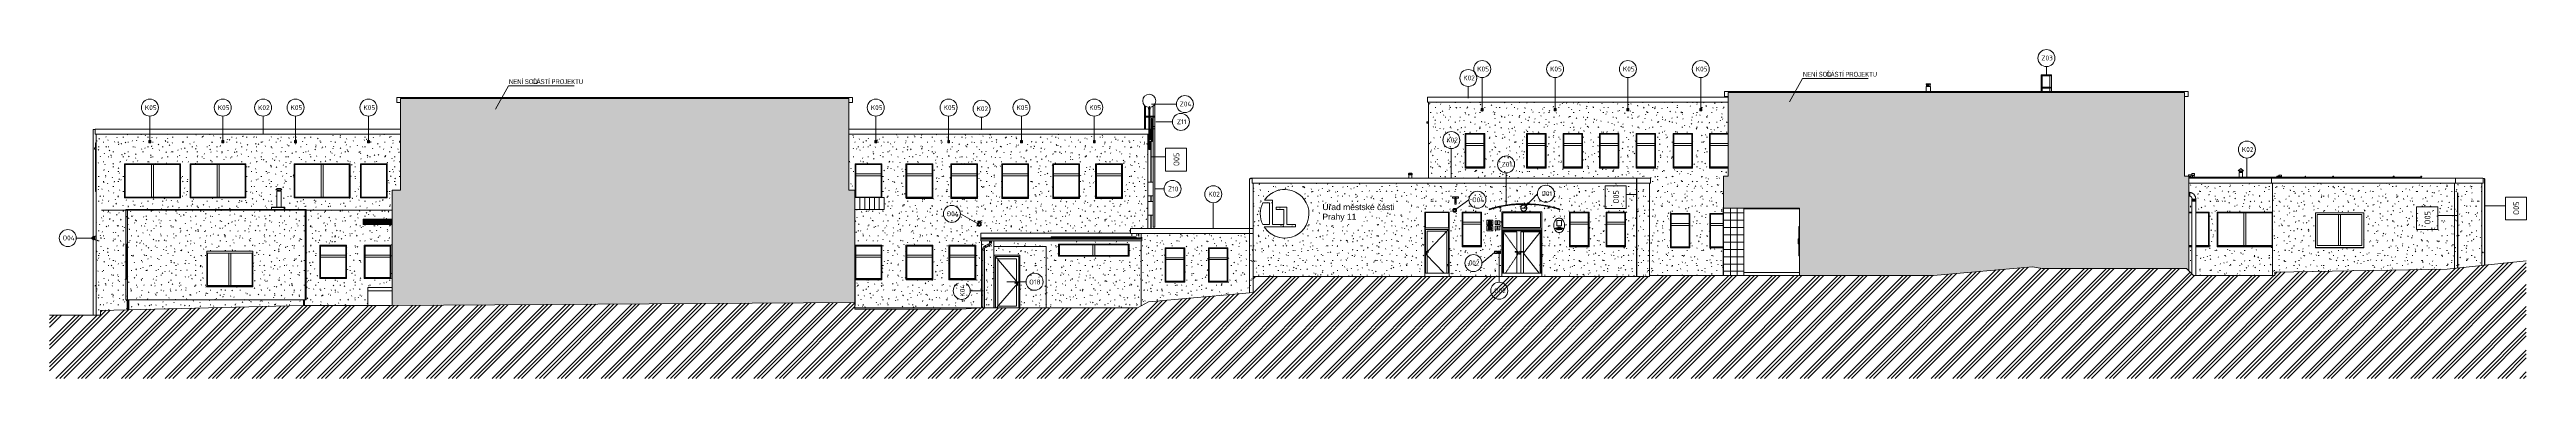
# Model space of a CAD drawing. Header units: millimetres. Extents: x -17526 to 472153, y -45352 to 20466.
# Drawn here: x 232519 to 334537, y -2010 to 11527 of the extents above; entities that cross this region are included whole.
import ezdxf

# ---------------------------------------------------------------- set-up
doc = ezdxf.new("R2010")
doc.units = ezdxf.units.MM
doc.linetypes.add('Čárkovaná', pattern=[6.35, 3.175, -3.175])
for name, color, linetype, lineweight in [('A-DETL', 90, 'Continuous', 9), ('A-DETL-GENF', 92, 'Continuous', 9), ('A-DETL-THIN', 151, 'Continuous', 9), ('A-FLOR', 192, 'Continuous', 9), ('A-FLOR-HRAL', 11, 'Continuous', 9), ('A-GENM', 13, 'Continuous', 9), ('A-GENM-IDEN', 13, 'Continuous', 9), ('A-GLAZ', 151, 'Continuous', 9), ('A-GLAZ-CWMG', 51, 'Continuous', 9), ('A-GLAZ-IDEN', 152, 'Continuous', 9), ('A-ROOF', 132, 'Continuous', 9), ('A-ROOF-IDEN', 132, 'Continuous', 9), ('A-ROOF-OTLN', 132, 'Continuous', 9), ('A-WALL', 113, 'Continuous', 9), ('A-WALL-PATT', 111, 'Continuous', 9), ('E-ELEC-FIXT', 91, 'Continuous', 9), ('E-LITE-EQPM', 33, 'Continuous', 9), ('E-LITE-EQPM-IDEN', 33, 'Continuous', 9), ('E-POWR-CNDT', 130, 'Continuous', 9), ('E-POWR-CNDT-IDEN', 130, 'Continuous', 9), ('E-POWR-CNTR', 130, 'Continuous', 9), ('E-POWR-DROP', 130, 'Continuous', 9), ('E-SERT', 181, 'Continuous', 9), ('E-SERT-IDEN', 181, 'Continuous', 9), ('G-ANNO-TEXT', 231, 'Continuous', 9), ('M-EQPM', 50, 'Continuous', 9), ('M-EQPM-IDEN', 50, 'Continuous', 9), ('M-HVAC-CDFF', 50, 'Continuous', 9), ('P-PIPE', 3, 'Continuous', 9), ('P-PIPE-IDEN', 2, 'Continuous', 9), ('Q-SPCQ', 91, 'Continuous', 9), ('Q-SPCQ-IDEN', 132, 'Continuous', 9), ('S-COLS', 52, 'Continuous', 9)]:
    doc.layers.add(name, color=color, linetype=linetype, lineweight=lineweight)
doc.styles.add('Arial_2', font='arial.ttf', dxfattribs={"width": 0.7, "height": 200})
doc.styles.add('Arial_3', font='arial.ttf', dxfattribs={"height": 250})
doc.styles.add('ISOCPEUR', font='isocpeur.ttf', dxfattribs={"width": 0.9, "height": 200})
doc.styles.add('ISOCPEUR_1', font='isocpeur.ttf', dxfattribs={"height": 238.125})
doc.styles.add('ISOCPEUR_2', font='isocpeur.ttf', dxfattribs={"height": 200})
pattern_1 = [(0, (331041.9, 0), (812.8, 203.2), [33.528, -576.072, 33.528, -576.072, -3251.2]), (0, (331041.9, 0), (812.8, 203.2), [-1219.2, 33.528, -1185.672, 33.528, -576.072, -1422.4]), (0, (331041.9, 0), (812.8, 203.2), [-3048, 33.528, -372.872, 33.528, -982.472]), (120, (331346.7, 101.6), (-582.37636, 602.30545), [33.528, -576.072, 33.528, -576.072, -3251.2]), (120, (331346.7, 101.6), (-582.37636, 602.30545), [-1219.2, 33.528, -1185.672, 33.528, -576.072, -1422.4]), (120, (331346.7, 101.6), (-582.37636, 602.30545), [-3048, 33.528, -372.872, 33.528, -982.472]), (240, (331448.3, 508), (-230.42364, -805.50545), [33.528, -576.072, 33.528, -576.072, -3251.2]), (240, (331448.3, 508), (-230.42364, -805.50545), [-1219.2, 33.528, -1185.672, 33.528, -576.072, -1422.4]), (240, (331448.3, 508), (-230.42364, -805.50545), [-3048, 33.528, -372.872, 33.528, -982.472])]
pattern_2 = [(0, (330865.2, 0), (812.781, 203.2), [33.527, -576.059, 33.527, -576.059, -3251.125]), (0, (330865.2, 0), (812.781, 203.2), [-1219.172, 33.527, -1185.645, 33.527, -576.059, -1422.367]), (0, (330865.2, 0), (812.781, 203.2), [-3047.93, 33.527, -372.863, 33.527, -982.449]), (119.999, (331170, 101.6), (-582.35875, 602.3093), [33.528, -576.069, -3860.778]), (119.999, (331170, 101.6), (-582.35875, 602.3093), [-609.597, 33.528, -576.069, -3251.181]), (119.999, (331170, 101.6), (-582.35875, 602.3093), [-1219.193, 33.528, -1185.665, -2031.988]), (119.999, (331170, 101.6), (-582.35875, 602.3093), [-2438.386, 33.528, -576.069, -1422.392]), (119.999, (331170, 101.6), (-582.35875, 602.3093), [-3047.983, 33.528, -372.87, -1015.994]), (119.999, (331170, 101.6), (-582.35875, 602.3093), [-3454.38, 33.528, -982.466]), (240.001, (331271.6, 508), (-230.4117, -805.5071), [33.528, -576.069, -3860.778]), (240.001, (331271.6, 508), (-230.4117, -805.5071), [-609.597, 33.528, -576.069, -3251.181]), (240.001, (331271.6, 508), (-230.4117, -805.5071), [-1219.193, 33.528, -1185.665, -2031.988]), (240.001, (331271.6, 508), (-230.4117, -805.5071), [-2438.386, 33.528, -576.069, -1422.392]), (240.001, (331271.6, 508), (-230.4117, -805.5071), [-3047.983, 33.528, -372.87, -1015.994]), (240.001, (331271.6, 508), (-230.4117, -805.5071), [-3454.38, 33.528, -982.466])]
pattern_3 = [(0, (235790.36, 0), (3.203, 203.2), [0.13214, -2.27, 0.13214, -2.27, -12.814]), (0, (235790.36, 0), (3.203, 203.2), [-4.805, 0.13214, -4.673, 0.13214, -2.27, -5.606]), (0, (235790.36, 0), (3.203, 203.2), [-12.013, 0.13214, -1.47, 0.13214, -3.872]), (90.13, (235791.5607, 101.6), (-2.29135222, 602.30535143), [29.036, -498.894, -3343.56]), (90.13, (235791.5607, 101.6), (-2.29135222, 602.30535143), [-527.93, 29.036, -498.894, -2815.629]), (90.13, (235791.5607, 101.6), (-2.29135222, 602.30535143), [-1055.861, 29.036, -1026.825, -1759.768]), (90.13, (235791.5607, 101.6), (-2.29135222, 602.30535143), [-2111.722, 29.036, -498.894, -1231.838]), (90.13, (235791.5607, 101.6), (-2.29135222, 602.30535143), [-2639.652, 29.036, -322.917, -879.884]), (90.13, (235791.5607, 101.6), (-2.29135222, 602.30535143), [-2991.606, 29.036, -850.848]), (269.87, (235791.9617, 508), (-0.90287368, -805.50502483), [29.036, -498.894, -3343.56]), (269.87, (235791.9617, 508), (-0.90287368, -805.50502483), [-527.93, 29.036, -498.894, -2815.629]), (269.87, (235791.9617, 508), (-0.90287368, -805.50502483), [-1055.861, 29.036, -1026.825, -1759.768]), (269.87, (235791.9617, 508), (-0.90287368, -805.50502483), [-2111.722, 29.036, -498.894, -1231.838]), (269.87, (235791.9617, 508), (-0.90287368, -805.50502483), [-2639.652, 29.036, -322.917, -879.884]), (269.87, (235791.9617, 508), (-0.90287368, -805.50502483), [-2991.606, 29.036, -850.848])]
pattern_4 = [(0, (242997.24, 0), (2.158, 203.2), [0.08903, -1.53, 0.08903, -1.53, -8.633]), (0, (242997.24, 0), (2.158, 203.2), [-3.237, 0.08903, -3.148, 0.08903, -1.53, -3.777]), (0, (242997.24, 0), (2.158, 203.2), [-8.093, 0.08903, -0.99007, 0.08903, -2.609]), (90.088, (242998.04874, 101.6), (-1.548096044, 602.3053327), [29.036, -498.894, -3343.555]), (90.088, (242998.04874, 101.6), (-1.548096044, 602.3053327), [-527.93, 29.036, -498.894, -2815.625]), (90.088, (242998.04874, 101.6), (-1.548096044, 602.3053327), [-1055.859, 29.036, -1026.823, -1759.766]), (90.088, (242998.04874, 101.6), (-1.548096044, 602.3053327), [-2111.719, 29.036, -498.894, -1231.836]), (90.088, (242998.04874, 101.6), (-1.548096044, 602.3053327), [-2639.649, 29.036, -322.917, -879.883]), (90.088, (242998.04874, 101.6), (-1.548096044, 602.3053327), [-2991.602, 29.036, -850.847]), (269.912, (242998.31874, 508), (-0.614147115, -805.50500681), [29.036, -498.894, -3343.555]), (269.912, (242998.31874, 508), (-0.614147115, -805.50500681), [-527.93, 29.036, -498.894, -2815.625]), (269.912, (242998.31874, 508), (-0.614147115, -805.50500681), [-1055.859, 29.036, -1026.823, -1759.766]), (269.912, (242998.31874, 508), (-0.614147115, -805.50500681), [-2111.719, 29.036, -498.894, -1231.836]), (269.912, (242998.31874, 508), (-0.614147115, -805.50500681), [-2639.649, 29.036, -322.917, -879.883]), (269.912, (242998.31874, 508), (-0.614147115, -805.50500681), [-2991.602, 29.036, -850.847])]
pattern_5 = [(0, (235848.36, 0), (3.203, 203.2), [0.1321, -2.27, 0.1321, -2.27, -12.814]), (0, (235848.36, 0), (3.203, 203.2), [-4.805, 0.1321, -4.673, 0.1321, -2.27, -5.606]), (0, (235848.36, 0), (3.203, 203.2), [-12.013, 0.1321, -1.47, 0.1321, -3.872]), (90.13, (235849.5597, 101.6), (-2.2913522, 602.3053514), [29.036, -498.894, -3343.56]), (90.13, (235849.5597, 101.6), (-2.2913522, 602.3053514), [-527.93, 29.036, -498.894, -2815.629]), (90.13, (235849.5597, 101.6), (-2.2913522, 602.3053514), [-1055.861, 29.036, -1026.825, -1759.768]), (90.13, (235849.5597, 101.6), (-2.2913522, 602.3053514), [-2111.722, 29.036, -498.894, -1231.838]), (90.13, (235849.5597, 101.6), (-2.2913522, 602.3053514), [-2639.652, 29.036, -322.917, -879.884]), (90.13, (235849.5597, 101.6), (-2.2913522, 602.3053514), [-2991.606, 29.036, -850.848]), (269.87, (235849.9607, 508), (-0.9028737, -805.5050248), [29.036, -498.894, -3343.56]), (269.87, (235849.9607, 508), (-0.9028737, -805.5050248), [-527.93, 29.036, -498.894, -2815.629]), (269.87, (235849.9607, 508), (-0.9028737, -805.5050248), [-1055.861, 29.036, -1026.825, -1759.768]), (269.87, (235849.9607, 508), (-0.9028737, -805.5050248), [-2111.722, 29.036, -498.894, -1231.838]), (269.87, (235849.9607, 508), (-0.9028737, -805.5050248), [-2639.652, 29.036, -322.917, -879.884]), (269.87, (235849.9607, 508), (-0.9028737, -805.5050248), [-2991.606, 29.036, -850.848])]
pattern_6 = [(0, (242939.24, 0), (2.158, 203.2), [0.089, -1.53, 0.089, -1.53, -8.633]), (0, (242939.24, 0), (2.158, 203.2), [-3.237, 0.089, -3.148, 0.089, -1.53, -3.777]), (0, (242939.24, 0), (2.158, 203.2), [-8.093, 0.089, -0.9901, 0.089, -2.609]), (90.088, (242940.04874, 101.6), (-1.54809604, 602.3053327), [29.036, -498.894, -3343.555]), (90.088, (242940.04874, 101.6), (-1.54809604, 602.3053327), [-527.93, 29.036, -498.894, -2815.625]), (90.088, (242940.04874, 101.6), (-1.54809604, 602.3053327), [-1055.859, 29.036, -1026.823, -1759.766]), (90.088, (242940.04874, 101.6), (-1.54809604, 602.3053327), [-2111.719, 29.036, -498.894, -1231.836]), (90.088, (242940.04874, 101.6), (-1.54809604, 602.3053327), [-2639.649, 29.036, -322.917, -879.883]), (90.088, (242940.04874, 101.6), (-1.54809604, 602.3053327), [-2991.602, 29.036, -850.847]), (269.912, (242940.31874, 508), (-0.6141471, -805.5050068), [29.036, -498.894, -3343.555]), (269.912, (242940.31874, 508), (-0.6141471, -805.5050068), [-527.93, 29.036, -498.894, -2815.625]), (269.912, (242940.31874, 508), (-0.6141471, -805.5050068), [-1055.859, 29.036, -1026.823, -1759.766]), (269.912, (242940.31874, 508), (-0.6141471, -805.5050068), [-2111.719, 29.036, -498.894, -1231.836]), (269.912, (242940.31874, 508), (-0.6141471, -805.5050068), [-2639.649, 29.036, -322.917, -879.883]), (269.912, (242940.31874, 508), (-0.6141471, -805.5050068), [-2991.602, 29.036, -850.847])]

# ---------------------------------------------------------------- blocks, each defined once
blk = doc.blocks.new('Betonový čtvercový sloup - 850 x 850-1550239-S-Nový')
at = {"layer": 'S-COLS'}
h = blk.add_hatch(dxfattribs=at)
h.set_pattern_fill('FP_122', color=256, style=0, pattern_type=2)
h.set_pattern_definition([(0, (-29771.58, 0), (0, 300), []), (90, (-29771.58, 0), (-280, 2e-14), [])])
h.paths.add_polyline_path([(-29562, 2230), (-28737, 2230), (-28737, 5000), (-29573, 5000), (-29573, 5020), (-29587, 5020), (-29587, 2230)])
for p, q in [((-29587, 2230), (-29587, 5020)), ((-29577, 5020), (-29587, 5020)), ((-28737, 5000), (-28737, 2230))]:
    blk.add_line(p, q, dxfattribs=at)
blk = doc.blocks.new('OKNO_1k_nadsvetlik - OKNO_1k_nadsvetlik_900 x 1500-1969459-S-Nový')
at = {"layer": 'A-GLAZ'}
for p, q in [((-30115, 3410), (-30115, 4750)), ((-30115, 4750), (-29587, 4750)), ((-30115, 4370), (-29587, 4370)), ((-30115, 4370), (-30115, 4290)), ((-29587, 4290), (-30115, 4290)), ((-29587, 3410), (-30115, 3410))]:
    blk.add_line(p, q, dxfattribs=at)
blk = doc.blocks.new('parapet_ext - parapet_ext-1802001-S-Nový')
at = {"layer": 'Q-SPCQ'}
for p, q in [((-30145, 3360), (-30145, 3382)), ((-29587, 3382), (-30145, 3382)), ((-29587, 3360), (-30145, 3360))]:
    blk.add_line(p, q, dxfattribs=at)
blk = doc.blocks.new('OKNO_1k_nadsvetlik - OKNO_1k_nadsvetlik_900 x 1500-V148-S-Nový')
at = {"layer": 'A-GLAZ'}
for p, q in [((-31735, 3410), (-31735, 4750)), ((-31735, 4750), (-30995, 4750)), ((-31735, 4370), (-30995, 4370)), ((-31735, 4370), (-31735, 4290)), ((-30995, 4290), (-31735, 4290)), ((-30995, 4750), (-30995, 3410)), ((-30995, 4290), (-30995, 4370)), ((-30995, 3410), (-31735, 3410))]:
    blk.add_line(p, q, dxfattribs=at)
blk = doc.blocks.new('parapet_ext - parapet_ext-V149-S-Nový')
at = {"layer": 'Q-SPCQ'}
for p, q in [((-31765, 3360), (-31765, 3382)), ((-30965, 3382), (-31765, 3382)), ((-30965, 3360), (-31765, 3360)), ((-30965, 3382), (-30965, 3360))]:
    blk.add_line(p, q, dxfattribs=at)
blk = doc.blocks.new('OKNO_1k_nadsvetlik - OKNO_1k_nadsvetlik_900 x 1500-2283953-S-Nový')
at = {"layer": 'A-GLAZ'}
for p, q in [((-50763, 2000), (-50763, 3340)), ((-50763, 3340), (-50023, 3340)), ((-50023, 3340), (-50023, 2000)), ((-50023, 2960), (-50023, 3340)), ((-49993, 1972), (-49993, 3370)), ((-49992, 1972), (-49992, 3370)), ((-50763, 2960), (-50023, 2960)), ((-50763, 2960), (-50763, 2880)), ((-50023, 2880), (-50763, 2880)), ((-50023, 2880), (-50023, 2960)), ((-50023, 2880), (-50023, 2000)), ((-50023, 2000), (-50763, 2000))]:
    blk.add_line(p, q, dxfattribs=at)
blk = doc.blocks.new('parapet_ext - parapet_ext-V150-S-Nový')
at = {"layer": 'Q-SPCQ'}
for p, q in [((-50790, 1950), (-50790, 1972)), ((-49990, 1972), (-50790, 1972)), ((-49990, 1950), (-50790, 1950)), ((-49990, 1972), (-49990, 1950))]:
    blk.add_line(p, q, dxfattribs=at)
blk = doc.blocks.new('parapet_ext - parapet_ext-V151-S-Nový')
at = {"layer": 'Q-SPCQ'}
for p, q in [((-52570, 1972), (-52571, 1972)), ((-52570, 1950), (-52570, 1972)), ((-51770, 1972), (-52570, 1972)), ((-51770, 1950), (-52570, 1950)), ((-51770, 1972), (-51770, 1950))]:
    blk.add_line(p, q, dxfattribs=at)
blk = doc.blocks.new('OKNO_1k_nadsvetlik - OKNO_1k_nadsvetlik_900 x 1500-V152-S-Nový')
at = {"layer": 'A-GLAZ'}
for p, q in [((-40318, 3460), (-40318, 4800)), ((-40318, 4800), (-39578, 4800)), ((-40318, 4420), (-39578, 4420)), ((-40318, 4420), (-40318, 4340)), ((-39578, 4340), (-40318, 4340)), ((-39578, 4800), (-39578, 3460)), ((-39578, 4420), (-39578, 4800)), ((-39578, 4340), (-39578, 4420)), ((-39578, 4340), (-39578, 3460)), ((-39548, 3432), (-39548, 4830)), ((-39548, 3432), (-39548, 4830)), ((-39578, 3460), (-40318, 3460))]:
    blk.add_line(p, q, dxfattribs=at)
blk = doc.blocks.new('parapet_ext - parapet_ext-V153-S-Nový')
at = {"layer": 'Q-SPCQ'}
for p, q in [((-40346, 3410), (-40346, 3432)), ((-39546, 3432), (-40346, 3432)), ((-39546, 3410), (-40346, 3410)), ((-39546, 3432), (-39546, 3410))]:
    blk.add_line(p, q, dxfattribs=at)
blk = doc.blocks.new('OKNO_1k_nadsvetlik - OKNO_1k_nadsvetlik_1200 x 1500-1969479-S-Nový')
at = {"layer": 'A-GLAZ'}
for p, q in [((-65317, 2100), (-65317, 3440)), ((-65317, 3440), (-64277, 3440)), ((-64277, 3440), (-64277, 2100)), ((-65317, 3060), (-64277, 3060)), ((-65317, 3060), (-65317, 2980)), ((-64277, 2980), (-65317, 2980)), ((-64277, 2100), (-65317, 2100)), ((-64277, 2980), (-64277, 3060))]:
    blk.add_line(p, q, dxfattribs=at)
blk = doc.blocks.new('parapet_ext - parapet_ext-1802071-S-Nový')
at = {"layer": 'Q-SPCQ'}
for p, q in [((-64247, 2072), (-65344, 2072)), ((-64247, 2050), (-65344, 2050)), ((-64247, 2072), (-64247, 2050))]:
    blk.add_line(p, q, dxfattribs=at)
blk = doc.blocks.new('parapet_ext - parapet_ext-V154-S-Nový')
at = {"layer": 'Q-SPCQ'}
for p, q in [((-63247, 2050), (-63247, 2072)), ((-62147, 2072), (-63247, 2072)), ((-62147, 2050), (-63247, 2050)), ((-62147, 2072), (-62147, 2050))]:
    blk.add_line(p, q, dxfattribs=at)
blk = doc.blocks.new('parapet_ext - parapet_ext-1802102-S-Nový')
at = {"layer": 'Q-SPCQ'}
for p, q in [((-96598, 1812), (-96640, 1812)), ((-96640, 1812), (-96640, 1790)), ((-96640, 1790), (-96638, 1790)), ((-96638, 1810), (-96598, 1810)), ((-96638, 1790), (-96638, 1810))]:
    blk.add_line(p, q, dxfattribs=at)
blk = doc.blocks.new('OKNO_2k_ - OKNO_2k_2000 x 1500-1963748-S-Nový')
at = {"layer": 'A-GLAZ'}
for p, q in [((-92022, 1810), (-92022, 3150)), ((-92022, 3150), (-90182, 3150)), ((-91142, 1810), (-91142, 3150)), ((-91062, 3150), (-91142, 3150)), ((-91142, 3150), (-91142, 1810)), ((-91062, 3150), (-91062, 1810)), ((-90182, 3150), (-90182, 1810)), ((-90182, 3150), (-90182, 1810)), ((-90152, 1782), (-90152, 3230)), ((-90152, 1782), (-90152, 3230)), ((-90182, 1810), (-92022, 1810)), ((-91062, 1810), (-91142, 1810))]:
    blk.add_line(p, q, dxfattribs=at)
blk = doc.blocks.new('parapet_ext - parapet_ext-V155-S-Nový')
at = {"layer": 'Q-SPCQ'}
for p, q in [((1705, 3182), (1663, 3182)), ((1663, 3180), (1703, 3180)), ((1703, 3180), (1703, 3160)), ((1703, 3160), (1705, 3160)), ((1705, 3160), (1705, 3182))]:
    blk.add_line(p, q, dxfattribs=at)
blk = doc.blocks.new('parapet_ext - parapet_ext-1802078-S-Nový')
at = {"layer": 'Q-SPCQ'}
for p, q in [((567, 3382), (525, 3382)), ((525, 3380), (565, 3380)), ((565, 3380), (565, 3360)), ((565, 3360), (567, 3360)), ((567, 3360), (567, 3382))]:
    blk.add_line(p, q, dxfattribs=at)
blk = doc.blocks.new('OKNO_2k_ - OKNO_2k_2000x1440-1963729-S-Nový')
at = {"layer": 'A-GLAZ'}
for p, q in [((-5120, 3460), (-5120, 4740)), ((-5120, 4740), (-3280, 4740)), ((-4240, 3460), (-4240, 4740)), ((-4160, 4740), (-4240, 4740)), ((-4160, 4740), (-4160, 3460)), ((-3280, 4740), (-3280, 3460)), ((-3280, 3460), (-5120, 3460)), ((-4160, 3460), (-4240, 3460))]:
    blk.add_line(p, q, dxfattribs=at)
blk = doc.blocks.new('parapet_ext - parapet_ext-1802073-S-Nový')
at = {"layer": 'Q-SPCQ'}
for p, q in [((-5190, 3360), (-5190, 3382)), ((-3210, 3382), (-5190, 3382)), ((-3210, 3360), (-5190, 3360)), ((-3210, 3382), (-3210, 3360))]:
    blk.add_line(p, q, dxfattribs=at)
blk = doc.blocks.new('parapet_ext - parapet_ext-V156-S-Nový')
at = {"layer": 'Q-SPCQ'}
for p, q in [((-6971, 3382), (-7013, 3382)), ((-7013, 3382), (-7013, 3360)), ((-7013, 3360), (-7011, 3360)), ((-7011, 3380), (-6971, 3380)), ((-7011, 3360), (-7011, 3380))]:
    blk.add_line(p, q, dxfattribs=at)
blk = doc.blocks.new('Obecné modely 1 - Obecné modely 1-962475-S-Nový')
at = {"layer": 'A-GENM', "color": 11}
for p, q in [((-96603, 7688), (-96631, 7688)), ((-96631, 7688), (-96631, 7485)), ((-96631, 7435), (-96631, 5688)), ((-96631, 5688), (-96598, 5688))]:
    blk.add_line(p, q, dxfattribs=at)
blk = doc.blocks.new('OKNO_1k_nadsvetlik - OKNO_1k_nadsvetlik_900 x 1500-1969499-S-Nový')
at = {"layer": 'A-GLAZ'}
for p, q in [((-30121, 6700), (-30121, 8040)), ((-30121, 8040), (-29388, 8040)), ((-30121, 7660), (-29388, 7660)), ((-30121, 7660), (-30121, 7580)), ((-29388, 7580), (-30121, 7580)), ((-29388, 6700), (-30121, 6700))]:
    blk.add_line(p, q, dxfattribs=at)
blk = doc.blocks.new('parapet_ext - parapet_ext-1802020-S-Nový')
at = {"layer": 'Q-SPCQ'}
for p, q in [((-30151, 6650), (-30151, 6672)), ((-29388, 6672), (-30151, 6672)), ((-29388, 6650), (-30151, 6650))]:
    blk.add_line(p, q, dxfattribs=at)
blk = doc.blocks.new('OKNO_1k_nadsvetlik - OKNO_1k_nadsvetlik_900 x 1500-V157-S-Nový')
at = {"layer": 'A-GLAZ'}
for p, q in [((-40184, 6700), (-40184, 8040)), ((-40184, 8040), (-39444, 8040)), ((-40184, 7660), (-39444, 7660)), ((-40184, 7660), (-40184, 7580)), ((-39444, 7580), (-40184, 7580)), ((-39444, 8040), (-39444, 6700)), ((-39444, 7580), (-39444, 7660)), ((-39444, 6700), (-40184, 6700))]:
    blk.add_line(p, q, dxfattribs=at)
blk = doc.blocks.new('parapet_ext - parapet_ext-V158-S-Nový')
at = {"layer": 'Q-SPCQ'}
for p, q in [((-40214, 6650), (-40214, 6672)), ((-39414, 6672), (-40214, 6672)), ((-39414, 6650), (-40214, 6650)), ((-39414, 6672), (-39414, 6650))]:
    blk.add_line(p, q, dxfattribs=at)
blk = doc.blocks.new('OKNO_2k_ - OKNO_2k_2400 x 1500-2131140-S-Nový')
at = {"layer": 'A-GLAZ'}
for p, q in [((-9220, 3460), (-9220, 4800)), ((-9220, 4800), (-6980, 4800)), ((-8140, 3460), (-8140, 4800)), ((-8060, 4800), (-8140, 4800)), ((-8060, 4800), (-8060, 3460)), ((-6980, 4800), (-6980, 3460)), ((-6980, 3460), (-9220, 3460)), ((-8060, 3460), (-8140, 3460))]:
    blk.add_line(p, q, dxfattribs=at)
blk = doc.blocks.new('parapet_ext - parapet_ext-1802161-S-Nový')
at = {"layer": 'Q-SPCQ'}
for p, q in [((-9250, 3410), (-9250, 3432)), ((-6971, 3432), (-9250, 3432)), ((-6971, 3410), (-9250, 3410))]:
    blk.add_line(p, q, dxfattribs=at)
blk = doc.blocks.new('OKNO_1k - OKNO_1k_1250 x 1500-2034291-S-Nový')
at = {"layer": 'A-GLAZ'}
for p, q in [((-10412, 4800), (-10286, 4800)), ((-10118, 4800), (-9604, 4800)), ((-9604, 4800), (-9604, 3460)), ((-10286, 3460), (-10412, 3460)), ((-9604, 3460), (-10118, 3460))]:
    blk.add_line(p, q, dxfattribs=at)
blk = doc.blocks.new('parapet_ext - parapet_ext-1802121-S-Nový')
at = {"layer": 'Q-SPCQ'}
for p, q in [((-10286, 3432), (-10412, 3432)), ((-10286, 3410), (-10412, 3410)), ((-9574, 3432), (-10118, 3432)), ((-9574, 3410), (-10118, 3410)), ((-9574, 3432), (-9574, 3410))]:
    blk.add_line(p, q, dxfattribs=at)
blk = doc.blocks.new('Koleno_ nerezová ocel_ lisované - Standardní-1029385-S-Nový')
at = {"layer": 'P-PIPE'}
for p, q in [((-10392, 5654), (-10412, 5654)), ((-10412, 5493), (-10392, 5493)), ((-10282, 5373), (-10282, 5323)), ((-10278, 5373), (-10282, 5373)), ((-10278, 5323), (-10282, 5323)), ((-10282, 5312), (-10282, 5288)), ((-10282, 5312), (-10278, 5312)), ((-10121, 5373), (-10278, 5373)), ((-10121, 5323), (-10278, 5323)), ((-10278, 5312), (-10121, 5312)), ((-10121, 5323), (-10121, 5373)), ((-10121, 5288), (-10121, 5312))]:
    blk.add_line(p, q, dxfattribs=at)
at = {"layer": 'P-PIPE', "flags": 128}
for points in [[(-10412, 5569), (-10412, 5572), (-10412, 5576), (-10412, 5577)], [(-10127, 5373), (-10127, 5384), (-10128, 5394), (-10129, 5405), (-10130, 5416), (-10132, 5427), (-10134, 5437), (-10137, 5448), (-10140, 5458), (-10143, 5468), (-10147, 5479), (-10152, 5489), (-10156, 5498), (-10161, 5508), (-10166, 5517), (-10172, 5527), (-10178, 5536), (-10185, 5544), (-10191, 5553), (-10198, 5561), (-10206, 5569), (-10213, 5576), (-10221, 5584), (-10230, 5591), (-10238, 5597), (-10247, 5603), (-10256, 5609), (-10265, 5615), (-10275, 5620), (-10284, 5625), (-10294, 5629), (-10304, 5633), (-10315, 5636), (-10325, 5639), (-10335, 5642), (-10346, 5644), (-10356, 5646), (-10367, 5647), (-10378, 5648), (-10389, 5648), (-10392, 5648)], [(-10392, 5498), (-10387, 5498), (-10383, 5498), (-10378, 5497), (-10374, 5497), (-10370, 5496), (-10365, 5495), (-10361, 5494), (-10357, 5492), (-10353, 5491), (-10348, 5489), (-10344, 5487), (-10340, 5485), (-10336, 5483), (-10332, 5480), (-10328, 5477), (-10325, 5475), (-10321, 5472), (-10318, 5468), (-10314, 5465), (-10311, 5462), (-10308, 5458), (-10305, 5454), (-10302, 5450), (-10299, 5446), (-10296, 5442), (-10294, 5438), (-10291, 5433), (-10289, 5429), (-10287, 5424), (-10285, 5419), (-10284, 5415), (-10282, 5410), (-10281, 5405), (-10280, 5400), (-10279, 5395), (-10278, 5390), (-10277, 5384), (-10277, 5379), (-10277, 5374), (-10277, 5373)], [(-10282, 5312), (-10283, 5312), (-10283, 5312), (-10283, 5312), (-10283, 5312), (-10284, 5312), (-10284, 5312), (-10284, 5312), (-10284, 5312), (-10284, 5312), (-10285, 5313), (-10285, 5313), (-10285, 5313), (-10285, 5313), (-10285, 5313), (-10286, 5313), (-10286, 5313), (-10286, 5313), (-10286, 5313), (-10286, 5314), (-10286, 5314), (-10287, 5314), (-10287, 5314), (-10287, 5314), (-10287, 5314), (-10287, 5315), (-10287, 5315), (-10287, 5315), (-10287, 5315), (-10288, 5315), (-10288, 5316), (-10288, 5316), (-10288, 5316), (-10288, 5316), (-10288, 5316), (-10288, 5317), (-10288, 5317), (-10288, 5317), (-10288, 5317), (-10288, 5318), (-10288, 5318), (-10288, 5318), (-10288, 5318), (-10288, 5318), (-10288, 5319), (-10288, 5319), (-10288, 5319), (-10288, 5319), (-10288, 5319), (-10288, 5320), (-10287, 5320), (-10287, 5320), (-10287, 5320), (-10287, 5320), (-10287, 5321), (-10287, 5321), (-10287, 5321), (-10287, 5321), (-10287, 5321), (-10286, 5322), (-10286, 5322), (-10286, 5322), (-10286, 5322), (-10286, 5322), (-10286, 5322), (-10285, 5322), (-10285, 5322), (-10285, 5323), (-10285, 5323), (-10285, 5323), (-10284, 5323), (-10284, 5323), (-10284, 5323), (-10284, 5323), (-10283, 5323), (-10283, 5323), (-10283, 5323), (-10283, 5323), (-10283, 5323), (-10282, 5323)], [(-10282, 5323), (-10282, 5323), (-10282, 5323), (-10282, 5323), (-10281, 5323), (-10281, 5323), (-10280, 5323), (-10279, 5323)], [(-10278, 5323), (-10279, 5323), (-10280, 5323), (-10281, 5323), (-10281, 5323), (-10282, 5323), (-10282, 5323), (-10282, 5323), (-10282, 5323), (-10282, 5323)], [(-10282, 5312), (-10282, 5312), (-10282, 5312), (-10282, 5312), (-10281, 5312), (-10281, 5312), (-10280, 5312), (-10279, 5312), (-10278, 5312), (-10278, 5312)], [(-10279, 5312), (-10280, 5312), (-10281, 5312), (-10281, 5312), (-10282, 5312), (-10282, 5312), (-10282, 5312), (-10282, 5312), (-10282, 5312)], [(-10121, 5323), (-10122, 5323), (-10122, 5323), (-10122, 5323), (-10123, 5323), (-10123, 5323), (-10124, 5323), (-10125, 5323), (-10126, 5323), (-10127, 5323), (-10128, 5323), (-10129, 5323), (-10131, 5323), (-10132, 5323), (-10134, 5323), (-10136, 5323), (-10137, 5323), (-10139, 5323), (-10141, 5323), (-10144, 5323), (-10146, 5323), (-10148, 5323), (-10151, 5323), (-10153, 5323), (-10156, 5323), (-10158, 5323), (-10161, 5323), (-10164, 5323), (-10167, 5323), (-10170, 5323), (-10173, 5323), (-10176, 5323), (-10179, 5323), (-10182, 5323), (-10185, 5323), (-10188, 5323), (-10191, 5323), (-10195, 5323), (-10198, 5323), (-10201, 5323), (-10204, 5323), (-10208, 5323), (-10211, 5323), (-10214, 5323), (-10217, 5323), (-10220, 5323), (-10223, 5323), (-10226, 5323), (-10230, 5323), (-10233, 5323), (-10235, 5323), (-10238, 5323), (-10241, 5323), (-10244, 5323), (-10247, 5323), (-10249, 5323), (-10252, 5323), (-10254, 5323), (-10257, 5323), (-10259, 5323), (-10261, 5323), (-10263, 5323), (-10265, 5323), (-10267, 5323), (-10269, 5323), (-10271, 5323), (-10273, 5323), (-10274, 5323), (-10275, 5323), (-10277, 5323), (-10278, 5323), (-10278, 5323)], [(-10278, 5312), (-10277, 5312), (-10276, 5312), (-10274, 5312), (-10273, 5312), (-10271, 5312), (-10270, 5312), (-10268, 5312), (-10266, 5312), (-10264, 5312), (-10262, 5312), (-10260, 5312), (-10257, 5312), (-10255, 5312), (-10253, 5312), (-10250, 5312), (-10247, 5312), (-10245, 5312), (-10242, 5312), (-10239, 5312), (-10236, 5312), (-10233, 5312), (-10230, 5312), (-10227, 5312), (-10224, 5312), (-10221, 5312), (-10218, 5312), (-10215, 5312), (-10212, 5312), (-10208, 5312), (-10205, 5312), (-10202, 5312), (-10199, 5312), (-10195, 5312), (-10192, 5312), (-10189, 5312), (-10186, 5312), (-10183, 5312), (-10180, 5312), (-10177, 5312), (-10174, 5312), (-10171, 5312), (-10168, 5312), (-10165, 5312), (-10162, 5312), (-10159, 5312), (-10156, 5312), (-10154, 5312), (-10151, 5312), (-10149, 5312), (-10146, 5312), (-10144, 5312), (-10142, 5312), (-10140, 5312), (-10138, 5312), (-10136, 5312), (-10134, 5312), (-10133, 5312), (-10131, 5312), (-10129, 5312), (-10128, 5312), (-10127, 5312), (-10126, 5312), (-10125, 5312), (-10124, 5312), (-10123, 5312), (-10123, 5312), (-10122, 5312), (-10122, 5312), (-10122, 5312), (-10121, 5312), (-10121, 5312)], [(-10125, 5323), (-10124, 5323), (-10123, 5323), (-10123, 5323), (-10122, 5323), (-10122, 5323), (-10122, 5323), (-10121, 5323), (-10121, 5323)], [(-10121, 5312), (-10122, 5312), (-10122, 5312), (-10122, 5312), (-10123, 5312), (-10123, 5312), (-10124, 5312), (-10125, 5312)], [(-10121, 5323), (-10121, 5323), (-10121, 5323), (-10121, 5323), (-10121, 5323), (-10120, 5323), (-10120, 5323), (-10120, 5323), (-10120, 5323), (-10120, 5323), (-10119, 5323), (-10119, 5323), (-10119, 5322), (-10119, 5322), (-10119, 5322), (-10118, 5322), (-10118, 5322), (-10118, 5322), (-10118, 5322), (-10118, 5322), (-10118, 5321), (-10117, 5321), (-10117, 5321), (-10117, 5321), (-10117, 5321), (-10117, 5321), (-10117, 5320), (-10117, 5320), (-10117, 5320), (-10116, 5320), (-10116, 5320), (-10116, 5319), (-10116, 5319), (-10116, 5319), (-10116, 5319), (-10116, 5319), (-10116, 5318), (-10116, 5318), (-10116, 5318), (-10116, 5318), (-10116, 5317), (-10116, 5317), (-10116, 5317), (-10116, 5317), (-10116, 5317), (-10116, 5316), (-10116, 5316), (-10116, 5316), (-10116, 5316), (-10116, 5316), (-10116, 5315), (-10117, 5315), (-10117, 5315), (-10117, 5315), (-10117, 5315), (-10117, 5314), (-10117, 5314), (-10117, 5314), (-10117, 5314), (-10118, 5314), (-10118, 5314), (-10118, 5313), (-10118, 5313), (-10118, 5313), (-10118, 5313), (-10119, 5313), (-10119, 5313), (-10119, 5313), (-10119, 5313), (-10119, 5312), (-10120, 5312), (-10120, 5312), (-10120, 5312), (-10120, 5312), (-10120, 5312), (-10121, 5312), (-10121, 5312), (-10121, 5312), (-10121, 5312), (-10121, 5312)]]:
    blk.add_lwpolyline(points, dxfattribs=at)
at = {"layer": 'P-PIPE'}
blk.add_ellipse((-10392, 5573), major_axis=(0, 80.5), ratio=0.3255682, start_param=3.1415927, end_param=6.2831853, dxfattribs=at)
blk = doc.blocks.new('DPS_ELE_elektroměrná_skříň - DPS_ELE_elektroměrná_skříň -510x900-1157956-S-Nový')
at = {"layer": 'E-ELEC-FIXT', "color": 11}
for p, q in [((-65349, 2450), (-65344, 2450)), ((-65344, 2450), (-65344, 1570)), ((-65349, 1570), (-65344, 1570))]:
    blk.add_line(p, q, dxfattribs=at)
blk = doc.blocks.new('DPS_ELE_elektroměrná_skříň - DPS_ELE_elektroměrná_skříň - 410x580-1157955-S-Nový')
at = {"layer": 'E-ELEC-FIXT', "color": 11}
for p, q in [((-65349, 1550), (-65344, 1550)), ((-65344, 1550), (-65344, 990)), ((-65349, 990), (-65344, 990))]:
    blk.add_line(p, q, dxfattribs=at)
blk = doc.blocks.new('Zábradlí - Záchytný systém kotva-1301747-S-Nový')
at = {"layer": 'A-FLOR-HRAL'}
for p, q in [((-10391, 6257), (-10391, 6249)), ((-10381, 6257), (-10391, 6257)), ((-10391, 6249), (-10381, 6249)), ((-10386, 6249), (-10386, 6230)), ((-10371, 6257), (-10381, 6257)), ((-10381, 6249), (-10371, 6249)), ((-10376, 6230), (-10376, 6249)), ((-10371, 6249), (-10371, 6257))]:
    blk.add_line(p, q, dxfattribs=at)
at = {"layer": 'A-FLOR-HRAL', "flags": 128}
for points in [[(-10385, 6316), (-10385, 6316), (-10385, 6316), (-10385, 6316), (-10385, 6316), (-10385, 6317), (-10385, 6317), (-10385, 6317), (-10385, 6317), (-10385, 6317), (-10385, 6317), (-10384, 6317), (-10384, 6318), (-10384, 6318), (-10384, 6318), (-10384, 6318), (-10384, 6318), (-10384, 6318), (-10384, 6318), (-10384, 6319), (-10384, 6319), (-10383, 6319), (-10383, 6319), (-10383, 6319), (-10383, 6319), (-10383, 6319), (-10383, 6319), (-10383, 6319), (-10383, 6319), (-10382, 6319), (-10382, 6319), (-10382, 6320), (-10382, 6320), (-10382, 6320), (-10382, 6320), (-10382, 6320), (-10381, 6320), (-10381, 6320), (-10381, 6320), (-10381, 6320), (-10381, 6320), (-10381, 6320), (-10380, 6320), (-10380, 6320), (-10380, 6320), (-10380, 6320), (-10380, 6320), (-10380, 6320), (-10379, 6320), (-10379, 6319), (-10379, 6319), (-10379, 6319), (-10379, 6319), (-10379, 6319), (-10379, 6319), (-10378, 6319), (-10378, 6319), (-10378, 6319), (-10378, 6319), (-10378, 6319), (-10378, 6318), (-10378, 6318), (-10378, 6318), (-10378, 6318), (-10377, 6318), (-10377, 6318), (-10377, 6318), (-10377, 6318), (-10377, 6317), (-10377, 6317), (-10377, 6317), (-10377, 6317), (-10377, 6317), (-10377, 6317), (-10377, 6316), (-10377, 6316), (-10377, 6316), (-10377, 6316), (-10377, 6316), (-10377, 6316)], [(-10385, 6316), (-10385, 6316), (-10385, 6316), (-10385, 6316), (-10385, 6316), (-10385, 6315), (-10385, 6315), (-10385, 6315), (-10385, 6315), (-10385, 6315), (-10385, 6314), (-10385, 6314), (-10385, 6314), (-10385, 6314), (-10385, 6313), (-10385, 6313), (-10385, 6312), (-10385, 6312), (-10385, 6312), (-10385, 6311), (-10385, 6311), (-10385, 6310), (-10385, 6310), (-10385, 6309), (-10385, 6309), (-10385, 6308), (-10385, 6307), (-10385, 6307), (-10385, 6306), (-10385, 6306), (-10385, 6305), (-10385, 6304), (-10385, 6304), (-10385, 6303), (-10385, 6302), (-10385, 6302), (-10385, 6301), (-10385, 6300), (-10385, 6300), (-10385, 6299), (-10385, 6299)], [(-10385, 6299), (-10385, 6300), (-10385, 6300), (-10385, 6301), (-10385, 6302), (-10385, 6302), (-10385, 6303), (-10385, 6304), (-10385, 6304), (-10385, 6305), (-10385, 6305), (-10385, 6306), (-10385, 6307), (-10385, 6307), (-10385, 6308), (-10385, 6308), (-10385, 6309), (-10385, 6309), (-10385, 6310), (-10385, 6310), (-10385, 6311), (-10385, 6311), (-10385, 6312), (-10385, 6312), (-10385, 6313), (-10385, 6313), (-10385, 6313), (-10385, 6314), (-10385, 6314), (-10385, 6314), (-10385, 6315), (-10385, 6315), (-10385, 6315), (-10385, 6315), (-10385, 6315), (-10385, 6316), (-10385, 6316), (-10385, 6316), (-10385, 6316), (-10385, 6316)], [(-10385, 6282), (-10385, 6282), (-10385, 6282), (-10385, 6282), (-10385, 6282), (-10385, 6282), (-10385, 6282), (-10385, 6283), (-10385, 6283), (-10385, 6283), (-10385, 6283), (-10385, 6284), (-10385, 6284), (-10385, 6284), (-10385, 6285), (-10385, 6285), (-10385, 6285), (-10385, 6286), (-10385, 6286), (-10385, 6287), (-10385, 6287), (-10385, 6288), (-10385, 6288), (-10385, 6289), (-10385, 6289), (-10385, 6290), (-10385, 6290), (-10385, 6291), (-10385, 6291), (-10385, 6292), (-10385, 6293), (-10385, 6293), (-10385, 6294), (-10385, 6295), (-10385, 6295), (-10385, 6296), (-10385, 6297), (-10385, 6297), (-10385, 6298), (-10385, 6299), (-10385, 6299)], [(-10385, 6299), (-10385, 6298), (-10385, 6297), (-10385, 6297), (-10385, 6296), (-10385, 6295), (-10385, 6295), (-10385, 6294), (-10385, 6294), (-10385, 6293), (-10385, 6292), (-10385, 6292), (-10385, 6291), (-10385, 6290), (-10385, 6290), (-10385, 6289), (-10385, 6289), (-10385, 6288), (-10385, 6288), (-10385, 6287), (-10385, 6287), (-10385, 6286), (-10385, 6286), (-10385, 6285), (-10385, 6285), (-10385, 6285), (-10385, 6284), (-10385, 6284), (-10385, 6284), (-10385, 6283), (-10385, 6283), (-10385, 6283), (-10385, 6283), (-10385, 6282), (-10385, 6282), (-10385, 6282), (-10385, 6282), (-10385, 6282), (-10385, 6282), (-10385, 6282)], [(-10377, 6282), (-10377, 6282), (-10377, 6282), (-10377, 6281), (-10377, 6281), (-10377, 6281), (-10377, 6281), (-10377, 6281), (-10377, 6281), (-10377, 6281), (-10377, 6280), (-10377, 6280), (-10377, 6280), (-10377, 6280), (-10377, 6280), (-10378, 6280), (-10378, 6280), (-10378, 6279), (-10378, 6279), (-10378, 6279), (-10378, 6279), (-10378, 6279), (-10378, 6279), (-10378, 6279), (-10379, 6279), (-10379, 6279), (-10379, 6278), (-10379, 6278), (-10379, 6278), (-10379, 6278), (-10379, 6278), (-10380, 6278), (-10380, 6278), (-10380, 6278), (-10380, 6278), (-10380, 6278), (-10380, 6278), (-10380, 6278), (-10381, 6278), (-10381, 6278), (-10381, 6278), (-10381, 6278), (-10381, 6278), (-10381, 6278), (-10382, 6278), (-10382, 6278), (-10382, 6278), (-10382, 6278), (-10382, 6278), (-10382, 6278), (-10382, 6278), (-10383, 6278), (-10383, 6278), (-10383, 6279), (-10383, 6279), (-10383, 6279), (-10383, 6279), (-10383, 6279), (-10384, 6279), (-10384, 6279), (-10384, 6279), (-10384, 6279), (-10384, 6279), (-10384, 6280), (-10384, 6280), (-10384, 6280), (-10384, 6280), (-10384, 6280), (-10384, 6280), (-10385, 6280), (-10385, 6281), (-10385, 6281), (-10385, 6281), (-10385, 6281), (-10385, 6281), (-10385, 6281), (-10385, 6282), (-10385, 6282), (-10385, 6282), (-10385, 6282)], [(-10377, 6316), (-10377, 6316), (-10377, 6316), (-10377, 6316), (-10377, 6316), (-10377, 6315), (-10377, 6315), (-10377, 6315), (-10377, 6315), (-10377, 6315), (-10377, 6314), (-10377, 6314), (-10377, 6314), (-10377, 6314), (-10377, 6313), (-10377, 6313), (-10377, 6312), (-10377, 6312), (-10377, 6312), (-10377, 6311), (-10377, 6311), (-10377, 6310), (-10377, 6310), (-10377, 6309), (-10377, 6309), (-10377, 6308), (-10377, 6307), (-10377, 6307), (-10377, 6306), (-10377, 6306), (-10377, 6305), (-10377, 6304), (-10377, 6304), (-10377, 6303), (-10377, 6302), (-10377, 6302), (-10377, 6301), (-10377, 6300), (-10377, 6300), (-10377, 6299), (-10377, 6299)], [(-10377, 6299), (-10377, 6300), (-10377, 6300), (-10377, 6301), (-10377, 6302), (-10377, 6302), (-10377, 6303), (-10377, 6304), (-10377, 6304), (-10377, 6305), (-10377, 6305), (-10377, 6306), (-10377, 6307), (-10377, 6307), (-10377, 6308), (-10377, 6308), (-10377, 6309), (-10377, 6309), (-10377, 6310), (-10377, 6310), (-10377, 6311), (-10377, 6311), (-10377, 6312), (-10377, 6312), (-10377, 6313), (-10377, 6313), (-10377, 6313), (-10377, 6314), (-10377, 6314), (-10377, 6314), (-10377, 6315), (-10377, 6315), (-10377, 6315), (-10377, 6315), (-10377, 6315), (-10377, 6316), (-10377, 6316), (-10377, 6316), (-10377, 6316), (-10377, 6316)], [(-10377, 6282), (-10377, 6282), (-10377, 6282), (-10377, 6282), (-10377, 6282), (-10377, 6282), (-10377, 6282), (-10377, 6283), (-10377, 6283), (-10377, 6283), (-10377, 6283), (-10377, 6284), (-10377, 6284), (-10377, 6284), (-10377, 6285), (-10377, 6285), (-10377, 6285), (-10377, 6286), (-10377, 6286), (-10377, 6287), (-10377, 6287), (-10377, 6288), (-10377, 6288), (-10377, 6289), (-10377, 6289), (-10377, 6290), (-10377, 6290), (-10377, 6291), (-10377, 6291), (-10377, 6292), (-10377, 6293), (-10377, 6293), (-10377, 6294), (-10377, 6295), (-10377, 6295), (-10377, 6296), (-10377, 6297), (-10377, 6297), (-10377, 6298), (-10377, 6299), (-10377, 6299)], [(-10377, 6299), (-10377, 6298), (-10377, 6297), (-10377, 6297), (-10377, 6296), (-10377, 6295), (-10377, 6295), (-10377, 6294), (-10377, 6294), (-10377, 6293), (-10377, 6292), (-10377, 6292), (-10377, 6291), (-10377, 6290), (-10377, 6290), (-10377, 6289), (-10377, 6289), (-10377, 6288), (-10377, 6288), (-10377, 6287), (-10377, 6287), (-10377, 6286), (-10377, 6286), (-10377, 6285), (-10377, 6285), (-10377, 6285), (-10377, 6284), (-10377, 6284), (-10377, 6284), (-10377, 6283), (-10377, 6283), (-10377, 6283), (-10377, 6283), (-10377, 6282), (-10377, 6282), (-10377, 6282), (-10377, 6282), (-10377, 6282), (-10377, 6282), (-10377, 6282)]]:
    blk.add_lwpolyline(points, dxfattribs=at)
blk = doc.blocks.new('Zábradlí - Záchytný systém kotva-V159-S-Nový')
at = {"layer": 'A-FLOR-HRAL'}
for p, q in [((-5620, 6257), (-5620, 6249)), ((-5610, 6257), (-5620, 6257)), ((-5620, 6249), (-5610, 6249)), ((-5615, 6249), (-5615, 6230)), ((-5600, 6257), (-5610, 6257)), ((-5610, 6249), (-5600, 6249)), ((-5605, 6230), (-5605, 6249)), ((-5600, 6249), (-5600, 6257))]:
    blk.add_line(p, q, dxfattribs=at)
at = {"layer": 'A-FLOR-HRAL', "flags": 128}
for points in [[(-5614, 6316), (-5614, 6316), (-5614, 6316), (-5614, 6316), (-5614, 6316), (-5614, 6317), (-5614, 6317), (-5614, 6317), (-5614, 6317), (-5614, 6317), (-5614, 6317), (-5614, 6317), (-5614, 6318), (-5614, 6318), (-5614, 6318), (-5614, 6318), (-5613, 6318), (-5613, 6318), (-5613, 6318), (-5613, 6319), (-5613, 6319), (-5613, 6319), (-5613, 6319), (-5613, 6319), (-5612, 6319), (-5612, 6319), (-5612, 6319), (-5612, 6319), (-5612, 6319), (-5612, 6319), (-5612, 6319), (-5612, 6320), (-5611, 6320), (-5611, 6320), (-5611, 6320), (-5611, 6320), (-5611, 6320), (-5611, 6320), (-5610, 6320), (-5610, 6320), (-5610, 6320), (-5610, 6320), (-5610, 6320), (-5610, 6320), (-5609, 6320), (-5609, 6320), (-5609, 6320), (-5609, 6320), (-5609, 6320), (-5609, 6319), (-5609, 6319), (-5608, 6319), (-5608, 6319), (-5608, 6319), (-5608, 6319), (-5608, 6319), (-5608, 6319), (-5608, 6319), (-5607, 6319), (-5607, 6319), (-5607, 6318), (-5607, 6318), (-5607, 6318), (-5607, 6318), (-5607, 6318), (-5607, 6318), (-5607, 6318), (-5607, 6318), (-5607, 6317), (-5606, 6317), (-5606, 6317), (-5606, 6317), (-5606, 6317), (-5606, 6317), (-5606, 6316), (-5606, 6316), (-5606, 6316), (-5606, 6316), (-5606, 6316), (-5606, 6316)], [(-5614, 6316), (-5614, 6316), (-5614, 6316), (-5614, 6316), (-5614, 6316), (-5614, 6315), (-5614, 6315), (-5614, 6315), (-5614, 6315), (-5614, 6315), (-5614, 6314), (-5614, 6314), (-5614, 6314), (-5614, 6314), (-5614, 6313), (-5614, 6313), (-5614, 6312), (-5614, 6312), (-5614, 6312), (-5614, 6311), (-5614, 6311), (-5614, 6310), (-5614, 6310), (-5614, 6309), (-5614, 6309), (-5614, 6308), (-5614, 6307), (-5614, 6307), (-5614, 6306), (-5614, 6306), (-5614, 6305), (-5614, 6304), (-5614, 6304), (-5614, 6303), (-5614, 6302), (-5614, 6302), (-5614, 6301), (-5614, 6300), (-5614, 6300), (-5614, 6299), (-5614, 6299)], [(-5614, 6299), (-5614, 6300), (-5614, 6300), (-5614, 6301), (-5614, 6302), (-5614, 6302), (-5614, 6303), (-5614, 6304), (-5614, 6304), (-5614, 6305), (-5614, 6305), (-5614, 6306), (-5614, 6307), (-5614, 6307), (-5614, 6308), (-5614, 6308), (-5614, 6309), (-5614, 6309), (-5614, 6310), (-5614, 6310), (-5614, 6311), (-5614, 6311), (-5614, 6312), (-5614, 6312), (-5614, 6313), (-5614, 6313), (-5614, 6313), (-5614, 6314), (-5614, 6314), (-5614, 6314), (-5614, 6315), (-5614, 6315), (-5614, 6315), (-5614, 6315), (-5614, 6315), (-5614, 6316), (-5614, 6316), (-5614, 6316), (-5614, 6316), (-5614, 6316)], [(-5614, 6282), (-5614, 6282), (-5614, 6282), (-5614, 6282), (-5614, 6282), (-5614, 6282), (-5614, 6282), (-5614, 6283), (-5614, 6283), (-5614, 6283), (-5614, 6283), (-5614, 6284), (-5614, 6284), (-5614, 6284), (-5614, 6285), (-5614, 6285), (-5614, 6285), (-5614, 6286), (-5614, 6286), (-5614, 6287), (-5614, 6287), (-5614, 6288), (-5614, 6288), (-5614, 6289), (-5614, 6289), (-5614, 6290), (-5614, 6290), (-5614, 6291), (-5614, 6291), (-5614, 6292), (-5614, 6293), (-5614, 6293), (-5614, 6294), (-5614, 6295), (-5614, 6295), (-5614, 6296), (-5614, 6297), (-5614, 6297), (-5614, 6298), (-5614, 6299), (-5614, 6299)], [(-5614, 6299), (-5614, 6298), (-5614, 6297), (-5614, 6297), (-5614, 6296), (-5614, 6295), (-5614, 6295), (-5614, 6294), (-5614, 6294), (-5614, 6293), (-5614, 6292), (-5614, 6292), (-5614, 6291), (-5614, 6290), (-5614, 6290), (-5614, 6289), (-5614, 6289), (-5614, 6288), (-5614, 6288), (-5614, 6287), (-5614, 6287), (-5614, 6286), (-5614, 6286), (-5614, 6285), (-5614, 6285), (-5614, 6285), (-5614, 6284), (-5614, 6284), (-5614, 6284), (-5614, 6283), (-5614, 6283), (-5614, 6283), (-5614, 6283), (-5614, 6282), (-5614, 6282), (-5614, 6282), (-5614, 6282), (-5614, 6282), (-5614, 6282), (-5614, 6282)], [(-5606, 6282), (-5606, 6282), (-5606, 6282), (-5606, 6281), (-5606, 6281), (-5606, 6281), (-5606, 6281), (-5606, 6281), (-5606, 6281), (-5606, 6281), (-5607, 6280), (-5607, 6280), (-5607, 6280), (-5607, 6280), (-5607, 6280), (-5607, 6280), (-5607, 6280), (-5607, 6279), (-5607, 6279), (-5607, 6279), (-5607, 6279), (-5608, 6279), (-5608, 6279), (-5608, 6279), (-5608, 6279), (-5608, 6279), (-5608, 6278), (-5608, 6278), (-5608, 6278), (-5609, 6278), (-5609, 6278), (-5609, 6278), (-5609, 6278), (-5609, 6278), (-5609, 6278), (-5610, 6278), (-5610, 6278), (-5610, 6278), (-5610, 6278), (-5610, 6278), (-5610, 6278), (-5610, 6278), (-5611, 6278), (-5611, 6278), (-5611, 6278), (-5611, 6278), (-5611, 6278), (-5611, 6278), (-5612, 6278), (-5612, 6278), (-5612, 6278), (-5612, 6278), (-5612, 6278), (-5612, 6279), (-5612, 6279), (-5613, 6279), (-5613, 6279), (-5613, 6279), (-5613, 6279), (-5613, 6279), (-5613, 6279), (-5613, 6279), (-5613, 6279), (-5613, 6280), (-5614, 6280), (-5614, 6280), (-5614, 6280), (-5614, 6280), (-5614, 6280), (-5614, 6280), (-5614, 6281), (-5614, 6281), (-5614, 6281), (-5614, 6281), (-5614, 6281), (-5614, 6281), (-5614, 6282), (-5614, 6282), (-5614, 6282), (-5614, 6282)], [(-5606, 6316), (-5606, 6316), (-5606, 6316), (-5606, 6316), (-5606, 6316), (-5606, 6315), (-5606, 6315), (-5606, 6315), (-5606, 6315), (-5606, 6315), (-5606, 6314), (-5606, 6314), (-5606, 6314), (-5606, 6314), (-5606, 6313), (-5606, 6313), (-5606, 6312), (-5606, 6312), (-5606, 6312), (-5606, 6311), (-5606, 6311), (-5606, 6310), (-5606, 6310), (-5606, 6309), (-5606, 6309), (-5606, 6308), (-5606, 6307), (-5606, 6307), (-5606, 6306), (-5606, 6306), (-5606, 6305), (-5606, 6304), (-5606, 6304), (-5606, 6303), (-5606, 6302), (-5606, 6302), (-5606, 6301), (-5606, 6300), (-5606, 6300), (-5606, 6299), (-5606, 6299)], [(-5606, 6299), (-5606, 6300), (-5606, 6300), (-5606, 6301), (-5606, 6302), (-5606, 6302), (-5606, 6303), (-5606, 6304), (-5606, 6304), (-5606, 6305), (-5606, 6305), (-5606, 6306), (-5606, 6307), (-5606, 6307), (-5606, 6308), (-5606, 6308), (-5606, 6309), (-5606, 6309), (-5606, 6310), (-5606, 6310), (-5606, 6311), (-5606, 6311), (-5606, 6312), (-5606, 6312), (-5606, 6313), (-5606, 6313), (-5606, 6313), (-5606, 6314), (-5606, 6314), (-5606, 6314), (-5606, 6315), (-5606, 6315), (-5606, 6315), (-5606, 6315), (-5606, 6315), (-5606, 6316), (-5606, 6316), (-5606, 6316), (-5606, 6316), (-5606, 6316)], [(-5606, 6282), (-5606, 6282), (-5606, 6282), (-5606, 6282), (-5606, 6282), (-5606, 6282), (-5606, 6282), (-5606, 6283), (-5606, 6283), (-5606, 6283), (-5606, 6283), (-5606, 6284), (-5606, 6284), (-5606, 6284), (-5606, 6285), (-5606, 6285), (-5606, 6285), (-5606, 6286), (-5606, 6286), (-5606, 6287), (-5606, 6287), (-5606, 6288), (-5606, 6288), (-5606, 6289), (-5606, 6289), (-5606, 6290), (-5606, 6290), (-5606, 6291), (-5606, 6291), (-5606, 6292), (-5606, 6293), (-5606, 6293), (-5606, 6294), (-5606, 6295), (-5606, 6295), (-5606, 6296), (-5606, 6297), (-5606, 6297), (-5606, 6298), (-5606, 6299), (-5606, 6299)], [(-5606, 6299), (-5606, 6298), (-5606, 6297), (-5606, 6297), (-5606, 6296), (-5606, 6295), (-5606, 6295), (-5606, 6294), (-5606, 6294), (-5606, 6293), (-5606, 6292), (-5606, 6292), (-5606, 6291), (-5606, 6290), (-5606, 6290), (-5606, 6289), (-5606, 6289), (-5606, 6288), (-5606, 6288), (-5606, 6287), (-5606, 6287), (-5606, 6286), (-5606, 6286), (-5606, 6285), (-5606, 6285), (-5606, 6285), (-5606, 6284), (-5606, 6284), (-5606, 6284), (-5606, 6283), (-5606, 6283), (-5606, 6283), (-5606, 6283), (-5606, 6282), (-5606, 6282), (-5606, 6282), (-5606, 6282), (-5606, 6282), (-5606, 6282), (-5606, 6282)]]:
    blk.add_lwpolyline(points, dxfattribs=at)
blk = doc.blocks.new('Zábradlí - Záchytný systém kotva-V160-S-Nový')
at = {"layer": 'A-FLOR-HRAL'}
for p, q in [((-5620, 6257), (-5620, 6249)), ((-5620, 6257), (-5620, 6257)), ((-5620, 6249), (-5620, 6249)), ((-5600, 6257), (-5601, 6257)), ((-5601, 6249), (-5600, 6249)), ((-5600, 6249), (-5600, 6257))]:
    blk.add_line(p, q, dxfattribs=at)
at = {"layer": 'A-FLOR-HRAL', "flags": 128}
for points in [[(-5614, 6316), (-5614, 6316), (-5614, 6316), (-5614, 6316), (-5614, 6316), (-5614, 6317), (-5614, 6317), (-5614, 6317), (-5614, 6317), (-5614, 6317), (-5614, 6317), (-5614, 6317), (-5614, 6318), (-5614, 6318), (-5614, 6318), (-5614, 6318), (-5613, 6318), (-5613, 6318), (-5613, 6318), (-5613, 6319), (-5613, 6319), (-5613, 6319), (-5613, 6319), (-5613, 6319), (-5613, 6319), (-5612, 6319)], [(-5614, 6316), (-5614, 6316), (-5614, 6316), (-5614, 6316), (-5614, 6316), (-5614, 6315), (-5614, 6315), (-5614, 6315), (-5614, 6315), (-5614, 6315)], [(-5614, 6315), (-5614, 6315), (-5614, 6315), (-5614, 6315), (-5614, 6315), (-5614, 6316), (-5614, 6316), (-5614, 6316), (-5614, 6316), (-5614, 6316)], [(-5614, 6313), (-5614, 6313), (-5614, 6312), (-5614, 6312)], [(-5614, 6312), (-5614, 6312), (-5614, 6313), (-5614, 6313)], [(-5614, 6285), (-5614, 6285), (-5614, 6285), (-5614, 6286), (-5614, 6286)], [(-5614, 6286), (-5614, 6286), (-5614, 6285), (-5614, 6285), (-5614, 6285)], [(-5614, 6282), (-5614, 6282), (-5614, 6282), (-5614, 6282), (-5614, 6282), (-5614, 6282), (-5614, 6282), (-5614, 6283), (-5614, 6283), (-5614, 6283), (-5614, 6283)], [(-5614, 6283), (-5614, 6283), (-5614, 6283), (-5614, 6283), (-5614, 6282), (-5614, 6282), (-5614, 6282), (-5614, 6282), (-5614, 6282), (-5614, 6282), (-5614, 6282)], [(-5613, 6279), (-5613, 6279), (-5613, 6279), (-5613, 6280), (-5614, 6280), (-5614, 6280), (-5614, 6280), (-5614, 6280), (-5614, 6280), (-5614, 6280), (-5614, 6281), (-5614, 6281), (-5614, 6281), (-5614, 6281), (-5614, 6281), (-5614, 6281), (-5614, 6282), (-5614, 6282), (-5614, 6282), (-5614, 6282)], [(-5609, 6278), (-5609, 6278), (-5609, 6278), (-5609, 6278), (-5609, 6278), (-5609, 6278), (-5610, 6278), (-5610, 6278), (-5610, 6278), (-5610, 6278), (-5610, 6278), (-5610, 6278), (-5610, 6278), (-5611, 6278), (-5611, 6278), (-5611, 6278), (-5611, 6278), (-5611, 6278), (-5611, 6278), (-5612, 6278), (-5612, 6278), (-5612, 6278), (-5612, 6278), (-5612, 6278), (-5612, 6279), (-5612, 6279), (-5613, 6279), (-5613, 6279), (-5613, 6279), (-5613, 6279)], [(-5612, 6319), (-5612, 6319), (-5612, 6319), (-5612, 6319), (-5612, 6319), (-5612, 6320), (-5611, 6320), (-5611, 6320), (-5611, 6320), (-5611, 6320), (-5611, 6320), (-5611, 6320), (-5610, 6320), (-5610, 6320), (-5610, 6320), (-5610, 6320), (-5610, 6320), (-5610, 6320), (-5609, 6320), (-5609, 6320), (-5609, 6320), (-5609, 6320), (-5609, 6320), (-5609, 6319), (-5609, 6319), (-5608, 6319), (-5608, 6319), (-5608, 6319), (-5608, 6319), (-5608, 6319), (-5608, 6319), (-5608, 6319)], [(-5606, 6281), (-5606, 6281), (-5606, 6281), (-5606, 6281), (-5606, 6281), (-5606, 6281), (-5607, 6280), (-5607, 6280), (-5607, 6280), (-5607, 6280), (-5607, 6280), (-5607, 6280), (-5607, 6280), (-5607, 6279), (-5607, 6279), (-5607, 6279), (-5607, 6279), (-5608, 6279), (-5608, 6279), (-5608, 6279), (-5608, 6279), (-5608, 6279)], [(-5607, 6318), (-5607, 6318), (-5607, 6318), (-5607, 6318), (-5607, 6318), (-5607, 6318), (-5607, 6318), (-5607, 6318), (-5607, 6317), (-5607, 6317), (-5606, 6317), (-5606, 6317), (-5606, 6317), (-5606, 6317), (-5606, 6316), (-5606, 6316), (-5606, 6316), (-5606, 6316), (-5606, 6316), (-5606, 6316)], [(-5606, 6316), (-5606, 6316), (-5606, 6316), (-5606, 6316), (-5606, 6316), (-5606, 6315), (-5606, 6315), (-5606, 6315), (-5606, 6315), (-5606, 6315), (-5606, 6314)], [(-5606, 6314), (-5606, 6315), (-5606, 6315), (-5606, 6315), (-5606, 6315), (-5606, 6315), (-5606, 6316), (-5606, 6316), (-5606, 6316), (-5606, 6316), (-5606, 6316)], [(-5606, 6313), (-5606, 6313), (-5606, 6312), (-5606, 6312)], [(-5606, 6312), (-5606, 6312), (-5606, 6313), (-5606, 6313)], [(-5606, 6285), (-5606, 6285), (-5606, 6285), (-5606, 6286), (-5606, 6286)], [(-5606, 6286), (-5606, 6286), (-5606, 6285), (-5606, 6285), (-5606, 6285)]]:
    blk.add_lwpolyline(points, dxfattribs=at)
blk = doc.blocks.new('Zábradlí - Záchytný systém kotva-V161-S-Nový')
at = {"layer": 'A-FLOR-HRAL'}
for p, q in [((-850, 6257), (-850, 6249)), ((-849, 6257), (-850, 6257)), ((-830, 6257), (-850, 6257)), ((-850, 6249), (-830, 6249)), ((-850, 6249), (-849, 6249)), ((-845, 6249), (-845, 6230)), ((-835, 6230), (-835, 6249)), ((-830, 6249), (-830, 6257)), ((-830, 6257), (-830, 6257)), ((-830, 6249), (-830, 6249))]:
    blk.add_line(p, q, dxfattribs=at)
at = {"layer": 'A-FLOR-HRAL', "flags": 128}
for points in [[(-819, 6299), (-819, 6300), (-819, 6301), (-819, 6301), (-819, 6302), (-819, 6303), (-819, 6304), (-820, 6305), (-820, 6305), (-820, 6306), (-820, 6307), (-821, 6308), (-821, 6308), (-822, 6309), (-822, 6310), (-822, 6311), (-823, 6311), (-823, 6312), (-824, 6313), (-825, 6313), (-825, 6314), (-826, 6314), (-826, 6315), (-827, 6315), (-828, 6316), (-828, 6316), (-829, 6317), (-830, 6317), (-831, 6318), (-831, 6318), (-832, 6318), (-833, 6319), (-834, 6319), (-834, 6319), (-835, 6319), (-836, 6319), (-837, 6320), (-838, 6320), (-839, 6320), (-839, 6320), (-840, 6320), (-841, 6320), (-842, 6320), (-843, 6320), (-844, 6319), (-844, 6319), (-845, 6319), (-846, 6319), (-847, 6318), (-848, 6318), (-848, 6318), (-849, 6317), (-850, 6317), (-851, 6317), (-851, 6316), (-852, 6316), (-853, 6315), (-853, 6315), (-854, 6314), (-855, 6314), (-855, 6313), (-856, 6312), (-856, 6312), (-857, 6311), (-857, 6310), (-858, 6310), (-858, 6309), (-858, 6308), (-859, 6307), (-859, 6307), (-859, 6306), (-860, 6305), (-860, 6304), (-860, 6303), (-860, 6303), (-860, 6302), (-860, 6301), (-861, 6300), (-861, 6299), (-861, 6299)], [(-861, 6299), (-861, 6298), (-861, 6297), (-860, 6296), (-860, 6296), (-860, 6295), (-860, 6294), (-860, 6293), (-860, 6292), (-859, 6291), (-859, 6291), (-859, 6290), (-858, 6289), (-858, 6288), (-857, 6288), (-857, 6287), (-856, 6286), (-856, 6286), (-855, 6285), (-855, 6284), (-854, 6284), (-854, 6283), (-853, 6283), (-852, 6282), (-852, 6282), (-851, 6281), (-850, 6281), (-850, 6280), (-849, 6280), (-848, 6280), (-847, 6279), (-846, 6279), (-846, 6279), (-845, 6279), (-844, 6278), (-843, 6278), (-842, 6278), (-842, 6278), (-841, 6278), (-840, 6278), (-839, 6278), (-838, 6278), (-837, 6278), (-837, 6278), (-836, 6278), (-835, 6278), (-834, 6279), (-833, 6279), (-833, 6279), (-832, 6279), (-831, 6280), (-830, 6280), (-829, 6281), (-829, 6281), (-828, 6281), (-827, 6282), (-827, 6282), (-826, 6283), (-825, 6284), (-825, 6284), (-824, 6285), (-824, 6285), (-823, 6286), (-823, 6287), (-822, 6287), (-822, 6288), (-821, 6289), (-821, 6290), (-821, 6290), (-820, 6291), (-820, 6292), (-820, 6293), (-819, 6293), (-819, 6294), (-819, 6295), (-819, 6296), (-819, 6297), (-819, 6298), (-819, 6298), (-819, 6299)], [(-853, 6299), (-853, 6299), (-853, 6300), (-852, 6300), (-852, 6301), (-852, 6301), (-852, 6302), (-852, 6302), (-852, 6303), (-852, 6303), (-852, 6304), (-851, 6304), (-851, 6305), (-851, 6305), (-851, 6306), (-850, 6306), (-850, 6307), (-850, 6307), (-849, 6307), (-849, 6308), (-849, 6308), (-848, 6308), (-848, 6309), (-847, 6309), (-847, 6309), (-847, 6310), (-846, 6310), (-846, 6310), (-845, 6310), (-845, 6311), (-844, 6311), (-844, 6311), (-843, 6311), (-843, 6311), (-842, 6311), (-842, 6312), (-841, 6312), (-841, 6312), (-840, 6312), (-840, 6312), (-839, 6312), (-839, 6312), (-838, 6312), (-838, 6312), (-837, 6312), (-837, 6311), (-836, 6311), (-836, 6311), (-835, 6311), (-835, 6311), (-834, 6311), (-834, 6310), (-833, 6310), (-833, 6310), (-832, 6310), (-832, 6309), (-832, 6309), (-831, 6309), (-831, 6308), (-830, 6308), (-830, 6308), (-830, 6307), (-829, 6307), (-829, 6306), (-829, 6306), (-829, 6305), (-828, 6305), (-828, 6305), (-828, 6304), (-828, 6304), (-827, 6303), (-827, 6303), (-827, 6302), (-827, 6302), (-827, 6301), (-827, 6301), (-827, 6300), (-827, 6300), (-827, 6299), (-827, 6299)], [(-827, 6299), (-827, 6298), (-827, 6298), (-827, 6297), (-827, 6297), (-827, 6296), (-827, 6296), (-827, 6295), (-827, 6295), (-828, 6294), (-828, 6294), (-828, 6293), (-828, 6293), (-828, 6292), (-829, 6292), (-829, 6292), (-829, 6291), (-830, 6291), (-830, 6290), (-830, 6290), (-831, 6290), (-831, 6289), (-831, 6289), (-832, 6289), (-832, 6288), (-833, 6288), (-833, 6288), (-834, 6287), (-834, 6287), (-835, 6287), (-835, 6287), (-835, 6287), (-836, 6286), (-836, 6286), (-837, 6286), (-837, 6286), (-838, 6286), (-838, 6286), (-839, 6286), (-840, 6286), (-840, 6286), (-841, 6286), (-841, 6286), (-842, 6286), (-842, 6286), (-843, 6286), (-843, 6286), (-844, 6287), (-844, 6287), (-845, 6287), (-845, 6287), (-845, 6287), (-846, 6288), (-846, 6288), (-847, 6288), (-847, 6288), (-848, 6289), (-848, 6289), (-848, 6289), (-849, 6290), (-849, 6290), (-850, 6291), (-850, 6291), (-850, 6291), (-850, 6292), (-851, 6292), (-851, 6293), (-851, 6293), (-851, 6294), (-852, 6294), (-852, 6295), (-852, 6295), (-852, 6296), (-852, 6296), (-852, 6297), (-852, 6297), (-853, 6298), (-853, 6298), (-853, 6299), (-853, 6299)]]:
    blk.add_lwpolyline(points, dxfattribs=at)
blk = doc.blocks.new('Zábradlí - Záchytný systém kotva-V162-S-Nový')
at = {"layer": 'A-FLOR-HRAL'}
for p, q in [((-850, 6257), (-850, 6249)), ((-849, 6257), (-850, 6257)), ((-850, 6249), (-849, 6249)), ((-830, 6249), (-830, 6257)), ((-830, 6257), (-830, 6257)), ((-830, 6249), (-830, 6249))]:
    blk.add_line(p, q, dxfattribs=at)
at = {"layer": 'A-FLOR-HRAL', "flags": 128}
for points in [[(-844, 6311), (-844, 6311), (-844, 6310), (-844, 6310), (-844, 6309), (-844, 6309), (-844, 6308), (-844, 6307), (-844, 6307), (-844, 6306), (-844, 6306), (-844, 6305), (-844, 6304), (-844, 6304), (-844, 6303), (-844, 6302), (-844, 6302), (-844, 6301), (-844, 6300), (-844, 6300), (-844, 6299), (-844, 6299)], [(-844, 6299), (-844, 6300), (-844, 6300), (-844, 6301), (-844, 6302), (-844, 6302), (-844, 6303), (-844, 6304), (-844, 6304), (-844, 6305), (-844, 6305), (-844, 6306), (-844, 6307), (-844, 6307), (-844, 6308), (-844, 6308), (-844, 6309), (-844, 6309), (-844, 6310), (-844, 6310), (-844, 6311)], [(-844, 6286), (-844, 6286), (-844, 6287), (-844, 6287), (-844, 6288), (-844, 6288), (-844, 6289), (-844, 6289), (-844, 6290), (-844, 6290), (-844, 6291), (-844, 6291), (-844, 6292), (-844, 6293), (-844, 6293), (-844, 6294), (-844, 6295), (-844, 6295), (-844, 6296), (-844, 6297), (-844, 6297), (-844, 6298), (-844, 6299), (-844, 6299)], [(-844, 6299), (-844, 6298), (-844, 6297), (-844, 6297), (-844, 6296), (-844, 6295), (-844, 6295), (-844, 6294), (-844, 6294), (-844, 6293), (-844, 6292), (-844, 6292), (-844, 6291), (-844, 6290), (-844, 6290), (-844, 6289), (-844, 6289), (-844, 6288), (-844, 6288), (-844, 6287), (-844, 6287), (-844, 6286), (-844, 6286), (-844, 6285)], [(-842, 6319), (-842, 6319), (-842, 6319), (-842, 6319), (-842, 6319), (-842, 6319), (-841, 6319), (-841, 6319), (-841, 6319), (-841, 6319), (-841, 6320), (-841, 6320), (-841, 6320), (-840, 6320), (-840, 6320), (-840, 6320), (-840, 6320), (-840, 6320), (-840, 6320), (-839, 6320), (-839, 6320), (-839, 6320), (-839, 6320), (-839, 6320), (-839, 6320), (-839, 6320), (-838, 6320), (-838, 6320), (-838, 6319), (-838, 6319), (-838, 6319), (-838, 6319)], [(-837, 6279), (-837, 6279), (-837, 6279), (-837, 6279), (-837, 6279), (-838, 6278), (-838, 6278), (-838, 6278), (-838, 6278), (-838, 6278), (-838, 6278), (-838, 6278), (-839, 6278), (-839, 6278), (-839, 6278), (-839, 6278), (-839, 6278), (-839, 6278), (-840, 6278), (-840, 6278), (-840, 6278), (-840, 6278), (-840, 6278), (-840, 6278), (-841, 6278), (-841, 6278), (-841, 6278), (-841, 6278), (-841, 6278), (-841, 6278), (-841, 6278), (-842, 6278)], [(-836, 6312), (-836, 6312), (-836, 6311), (-836, 6311), (-836, 6310), (-836, 6310), (-836, 6309), (-836, 6309), (-836, 6308), (-836, 6307), (-836, 6307), (-836, 6306), (-836, 6306), (-836, 6305), (-836, 6304), (-836, 6304), (-836, 6303), (-836, 6302), (-836, 6302), (-836, 6301), (-836, 6300), (-836, 6300), (-836, 6299), (-836, 6299)], [(-836, 6299), (-836, 6300), (-836, 6300), (-836, 6301), (-836, 6302), (-836, 6302), (-836, 6303), (-836, 6304), (-836, 6304), (-836, 6305), (-836, 6305), (-836, 6306), (-836, 6307), (-836, 6307), (-836, 6308), (-836, 6308), (-836, 6309), (-836, 6309), (-836, 6310), (-836, 6310), (-836, 6311), (-836, 6311), (-836, 6312), (-836, 6312)], [(-836, 6284), (-836, 6284), (-836, 6285), (-836, 6285), (-836, 6285), (-836, 6286), (-836, 6286), (-836, 6287), (-836, 6287), (-836, 6288), (-836, 6288), (-836, 6289), (-836, 6289), (-836, 6290), (-836, 6290), (-836, 6291), (-836, 6291), (-836, 6292), (-836, 6293), (-836, 6293), (-836, 6294), (-836, 6295), (-836, 6295), (-836, 6296), (-836, 6297), (-836, 6297), (-836, 6298), (-836, 6299), (-836, 6299)], [(-836, 6299), (-836, 6298), (-836, 6297), (-836, 6297), (-836, 6296), (-836, 6295), (-836, 6295), (-836, 6294), (-836, 6294), (-836, 6293), (-836, 6292), (-836, 6292), (-836, 6291), (-836, 6290), (-836, 6290), (-836, 6289), (-836, 6289), (-836, 6288), (-836, 6288), (-836, 6287), (-836, 6287), (-836, 6286), (-836, 6286), (-836, 6285), (-836, 6285), (-836, 6285), (-836, 6284), (-836, 6284)]]:
    blk.add_lwpolyline(points, dxfattribs=at)
blk = doc.blocks.new('Zábradlí - Zábradlí-1224775-S-Nový')
for name in ['Zábradlí - Záchytný systém kotva-1301747-S-Nový', 'Zábradlí - Záchytný systém kotva-V159-S-Nový', 'Zábradlí - Záchytný systém kotva-V160-S-Nový', 'Zábradlí - Záchytný systém kotva-V161-S-Nový', 'Zábradlí - Záchytný systém kotva-V162-S-Nový']:
    blk.add_blockref(name, (0, 0))
blk = doc.blocks.new('Typ horního madla - Horní madlo_Vnitřní_-1225290-S-Nový')
at = {"layer": 'A-FLOR-HRAL'}
for p, q in [((-4468, 6275), (-10412, 6275)), ((-10412, 6265), (-4468, 6265)), ((-840, 6275), (-1978, 6275)), ((-1978, 6265), (-840, 6265))]:
    blk.add_line(p, q, dxfattribs=at)
for points, knots in [([(-840, 6275), (-839, 6275), (-839, 6275), (-839, 6275), (-839, 6275), (-838, 6275), (-838, 6275), (-838, 6275), (-837, 6274), (-837, 6274), (-837, 6274), (-836, 6274), (-836, 6274), (-836, 6273), (-836, 6273), (-835, 6273), (-835, 6272), (-835, 6271), (-835, 6270), (-835, 6270)], [0.5, 0.5, 0.5, 0.5, 0.52083333, 0.54166667, 0.5625, 0.58333333, 0.60416667, 0.625, 0.64583333, 0.66666667, 0.6875, 0.70833333, 0.75, 0.77083333, 0.79166667, 0.83333333, 0.875, 0.91666667, 1, 1, 1, 1]), ([(-835, 6270), (-835, 6270), (-835, 6269), (-835, 6268), (-835, 6267), (-836, 6267), (-836, 6267), (-836, 6266), (-837, 6266), (-837, 6266), (-837, 6266), (-838, 6265), (-838, 6265), (-838, 6265), (-839, 6265), (-839, 6265), (-839, 6265), (-839, 6265), (-840, 6265)], [0, 0, 0, 0, 0.08333333, 0.125, 0.16666667, 0.20833333, 0.22916667, 0.25, 0.29166667, 0.33333333, 0.35416667, 0.375, 0.39583333, 0.41666667, 0.4375, 0.45833333, 0.47916667, 0.5, 0.5, 0.5, 0.5])]:
    blk.add_open_spline(points, degree=3, knots=knots, dxfattribs=at)
blk = doc.blocks.new('Zábradlí - Záchytný systém kotva-V163-S-Nový')
at = {"layer": 'A-FLOR-HRAL'}
for p, q in [((-1990, 6295), (-1990, 6296)), ((-1988, 6257), (-1988, 6249)), ((-1987, 6257), (-1988, 6257)), ((-1987, 6257), (-1988, 6257)), ((-1988, 6249), (-1987, 6249)), ((-1988, 6249), (-1987, 6249)), ((-1968, 6249), (-1968, 6257)), ((-1968, 6257), (-1968, 6257)), ((-1968, 6257), (-1968, 6257)), ((-1968, 6249), (-1968, 6249)), ((-1968, 6249), (-1968, 6249)), ((-1965, 6303), (-1965, 6302))]:
    blk.add_line(p, q, dxfattribs=at)
at = {"layer": 'A-FLOR-HRAL', "flags": 128}
for points in [[(-1996, 6310), (-1996, 6309), (-1996, 6308), (-1997, 6307), (-1997, 6307), (-1997, 6306), (-1998, 6305), (-1998, 6304), (-1998, 6303), (-1998, 6303), (-1998, 6302), (-1999, 6301), (-1999, 6300), (-1999, 6299), (-1999, 6299)], [(-1999, 6299), (-1999, 6298), (-1999, 6297), (-1998, 6296), (-1998, 6296), (-1998, 6295), (-1998, 6294), (-1998, 6293), (-1998, 6292), (-1997, 6291)], [(-1997, 6290), (-1996, 6289), (-1996, 6288), (-1995, 6288), (-1995, 6287), (-1995, 6286), (-1994, 6286), (-1993, 6285)], [(-1986, 6318), (-1986, 6318), (-1987, 6317), (-1988, 6317), (-1989, 6317), (-1989, 6316), (-1990, 6316), (-1991, 6315), (-1991, 6315), (-1992, 6314), (-1993, 6314), (-1993, 6313), (-1994, 6312), (-1994, 6312)], [(-1991, 6283), (-1990, 6282), (-1990, 6282), (-1989, 6281), (-1988, 6281), (-1988, 6280), (-1987, 6280), (-1986, 6280)], [(-1973, 6319), (-1973, 6319), (-1974, 6319), (-1975, 6320), (-1976, 6320), (-1977, 6320), (-1978, 6320), (-1978, 6320), (-1979, 6320), (-1980, 6320), (-1981, 6320), (-1982, 6319), (-1982, 6319), (-1983, 6319), (-1984, 6319)], [(-1983, 6279), (-1982, 6278), (-1981, 6278), (-1980, 6278), (-1980, 6278), (-1979, 6278), (-1978, 6278), (-1977, 6278), (-1976, 6278), (-1975, 6278), (-1975, 6278), (-1974, 6278), (-1973, 6278), (-1972, 6279), (-1971, 6279)], [(-1970, 6279), (-1969, 6280), (-1968, 6280), (-1968, 6281), (-1967, 6281), (-1966, 6281), (-1965, 6282), (-1965, 6282), (-1964, 6283), (-1963, 6284), (-1963, 6284), (-1962, 6285), (-1962, 6285), (-1961, 6286)], [(-1964, 6315), (-1965, 6315), (-1966, 6316), (-1966, 6316), (-1967, 6317), (-1968, 6317), (-1969, 6318), (-1969, 6318)], [(-1959, 6308), (-1959, 6308), (-1960, 6309), (-1960, 6310), (-1960, 6311), (-1961, 6311), (-1961, 6312), (-1962, 6313)], [(-1960, 6288), (-1959, 6289), (-1959, 6290), (-1959, 6290), (-1958, 6291), (-1958, 6292), (-1958, 6293), (-1958, 6293), (-1957, 6294), (-1957, 6295), (-1957, 6296), (-1957, 6297), (-1957, 6298), (-1957, 6298), (-1957, 6299)], [(-1957, 6299), (-1957, 6300), (-1957, 6301), (-1957, 6301), (-1957, 6302), (-1957, 6303), (-1957, 6304), (-1958, 6305), (-1958, 6305), (-1958, 6306)]]:
    blk.add_lwpolyline(points, dxfattribs=at)
blk = doc.blocks.new('Zábradlí - Záchytný systém kotva-V164-S-Nový')
at = {"layer": 'A-FLOR-HRAL'}
for p, q in [((-1988, 6257), (-1988, 6249)), ((-1987, 6257), (-1988, 6257)), ((-1987, 6257), (-1988, 6257)), ((-1988, 6249), (-1987, 6249)), ((-1988, 6249), (-1987, 6249)), ((-1968, 6249), (-1968, 6257)), ((-1968, 6257), (-1968, 6257)), ((-1968, 6257), (-1968, 6257)), ((-1968, 6249), (-1968, 6249)), ((-1968, 6249), (-1968, 6249))]:
    blk.add_line(p, q, dxfattribs=at)
at = {"layer": 'A-FLOR-HRAL', "flags": 128}
for points in [[(-1957, 6299), (-1957, 6300), (-1957, 6301), (-1957, 6301), (-1957, 6302), (-1957, 6303), (-1957, 6304), (-1958, 6305), (-1958, 6305), (-1958, 6306), (-1958, 6307), (-1959, 6308), (-1959, 6308), (-1960, 6309), (-1960, 6310), (-1960, 6311), (-1961, 6311), (-1961, 6312), (-1962, 6313), (-1963, 6313), (-1963, 6314), (-1964, 6314), (-1964, 6315), (-1965, 6315), (-1966, 6316), (-1966, 6316), (-1967, 6317), (-1968, 6317), (-1969, 6318), (-1969, 6318), (-1970, 6318), (-1971, 6319), (-1972, 6319), (-1973, 6319), (-1973, 6319), (-1974, 6319), (-1975, 6320), (-1976, 6320), (-1977, 6320), (-1978, 6320), (-1978, 6320), (-1979, 6320), (-1980, 6320), (-1981, 6320), (-1982, 6319), (-1982, 6319), (-1983, 6319), (-1984, 6319), (-1985, 6318), (-1986, 6318), (-1986, 6318), (-1987, 6317), (-1988, 6317), (-1989, 6317), (-1989, 6316), (-1990, 6316), (-1991, 6315), (-1991, 6315), (-1992, 6314), (-1993, 6314), (-1993, 6313), (-1994, 6312), (-1994, 6312), (-1995, 6311), (-1995, 6310), (-1996, 6310), (-1996, 6309), (-1996, 6308), (-1997, 6307), (-1997, 6307), (-1997, 6306), (-1998, 6305), (-1998, 6304), (-1998, 6303), (-1998, 6303), (-1998, 6302), (-1999, 6301), (-1999, 6300), (-1999, 6299), (-1999, 6299)], [(-1999, 6299), (-1999, 6298), (-1999, 6297), (-1998, 6296), (-1998, 6296), (-1998, 6295), (-1998, 6294), (-1998, 6293), (-1998, 6292), (-1997, 6291), (-1997, 6291), (-1997, 6290), (-1996, 6289), (-1996, 6288), (-1995, 6288), (-1995, 6287), (-1995, 6286), (-1994, 6286), (-1993, 6285), (-1993, 6284), (-1992, 6284), (-1992, 6283), (-1991, 6283), (-1990, 6282), (-1990, 6282), (-1989, 6281), (-1988, 6281), (-1988, 6280), (-1987, 6280), (-1986, 6280), (-1985, 6279), (-1985, 6279), (-1984, 6279), (-1983, 6279), (-1982, 6278), (-1981, 6278), (-1980, 6278), (-1980, 6278), (-1979, 6278), (-1978, 6278), (-1977, 6278), (-1976, 6278), (-1975, 6278), (-1975, 6278), (-1974, 6278), (-1973, 6278), (-1972, 6279), (-1971, 6279), (-1971, 6279), (-1970, 6279), (-1969, 6280), (-1968, 6280), (-1968, 6281), (-1967, 6281), (-1966, 6281), (-1965, 6282), (-1965, 6282), (-1964, 6283), (-1963, 6284), (-1963, 6284), (-1962, 6285), (-1962, 6285), (-1961, 6286), (-1961, 6287), (-1960, 6287), (-1960, 6288), (-1959, 6289), (-1959, 6290), (-1959, 6290), (-1958, 6291), (-1958, 6292), (-1958, 6293), (-1958, 6293), (-1957, 6294), (-1957, 6295), (-1957, 6296), (-1957, 6297), (-1957, 6298), (-1957, 6298), (-1957, 6299)], [(-1991, 6299), (-1991, 6299), (-1991, 6300), (-1991, 6300), (-1990, 6301), (-1990, 6301), (-1990, 6302), (-1990, 6302), (-1990, 6303), (-1990, 6303), (-1990, 6304), (-1989, 6304), (-1989, 6305), (-1989, 6305), (-1989, 6306), (-1988, 6306), (-1988, 6307), (-1988, 6307), (-1987, 6307), (-1987, 6308), (-1987, 6308), (-1986, 6308), (-1986, 6309), (-1986, 6309), (-1985, 6309), (-1985, 6310), (-1984, 6310), (-1984, 6310), (-1983, 6310), (-1983, 6311), (-1982, 6311), (-1982, 6311)], [(-1982, 6287), (-1982, 6287), (-1983, 6287), (-1983, 6287), (-1984, 6287), (-1984, 6288), (-1984, 6288), (-1985, 6288), (-1985, 6288), (-1986, 6289), (-1986, 6289), (-1987, 6289), (-1987, 6290), (-1987, 6290), (-1988, 6291), (-1988, 6291), (-1988, 6291), (-1989, 6292), (-1989, 6292), (-1989, 6293), (-1989, 6293), (-1990, 6294), (-1990, 6294), (-1990, 6295), (-1990, 6295), (-1990, 6296), (-1990, 6296), (-1990, 6297), (-1991, 6297), (-1991, 6298), (-1991, 6298), (-1991, 6299), (-1991, 6299)], [(-1974, 6311), (-1973, 6311), (-1973, 6311), (-1972, 6311), (-1972, 6310), (-1971, 6310), (-1971, 6310), (-1971, 6310), (-1970, 6309), (-1970, 6309), (-1969, 6309), (-1969, 6308), (-1969, 6308), (-1968, 6308), (-1968, 6307), (-1968, 6307), (-1967, 6306), (-1967, 6306), (-1967, 6305), (-1966, 6305), (-1966, 6305), (-1966, 6304), (-1966, 6304), (-1966, 6303), (-1965, 6303), (-1965, 6302), (-1965, 6302), (-1965, 6301), (-1965, 6301), (-1965, 6300), (-1965, 6300), (-1965, 6299), (-1965, 6299)], [(-1965, 6299), (-1965, 6298), (-1965, 6298), (-1965, 6297), (-1965, 6297), (-1965, 6296), (-1965, 6296), (-1965, 6295), (-1965, 6295), (-1966, 6294), (-1966, 6294), (-1966, 6293), (-1966, 6293), (-1967, 6292), (-1967, 6292), (-1967, 6292), (-1967, 6291), (-1968, 6291), (-1968, 6290), (-1968, 6290), (-1969, 6290), (-1969, 6289), (-1970, 6289), (-1970, 6289), (-1970, 6288), (-1971, 6288), (-1971, 6288), (-1972, 6287), (-1972, 6287), (-1973, 6287), (-1973, 6287), (-1974, 6287)]]:
    blk.add_lwpolyline(points, dxfattribs=at)
blk = doc.blocks.new('Zábradlí - Záchytný systém kotva-V165-S-Nový')
at = {"layer": 'A-FLOR-HRAL'}
for p, q in [((-4478, 6257), (-4478, 6249)), ((-4477, 6257), (-4478, 6257)), ((-4477, 6257), (-4478, 6257)), ((-4478, 6249), (-4477, 6249)), ((-4478, 6249), (-4477, 6249)), ((-4458, 6249), (-4458, 6257)), ((-4458, 6257), (-4458, 6257)), ((-4458, 6257), (-4458, 6257)), ((-4458, 6249), (-4458, 6249)), ((-4458, 6249), (-4458, 6249))]:
    blk.add_line(p, q, dxfattribs=at)
at = {"layer": 'A-FLOR-HRAL', "flags": 128}
for points in [[(-4488, 6306), (-4488, 6305), (-4488, 6304), (-4488, 6303), (-4488, 6303), (-4489, 6302), (-4489, 6301), (-4489, 6300), (-4489, 6299), (-4489, 6299)], [(-4489, 6299), (-4489, 6298), (-4489, 6297), (-4489, 6296), (-4489, 6296), (-4488, 6295), (-4488, 6294), (-4488, 6293), (-4488, 6292), (-4487, 6291), (-4487, 6291), (-4487, 6290), (-4486, 6289), (-4486, 6288), (-4486, 6288)], [(-4484, 6312), (-4484, 6312), (-4485, 6311), (-4485, 6310), (-4486, 6310), (-4486, 6309), (-4487, 6308)], [(-4484, 6285), (-4483, 6284), (-4482, 6284), (-4482, 6283), (-4481, 6283), (-4481, 6282), (-4480, 6282), (-4479, 6281), (-4478, 6281), (-4478, 6280), (-4477, 6280), (-4476, 6280), (-4475, 6279)], [(-4476, 6318), (-4477, 6318), (-4477, 6317), (-4478, 6317), (-4479, 6317), (-4479, 6316), (-4480, 6316), (-4481, 6315), (-4481, 6315), (-4482, 6314)], [(-4481, 6300), (-4481, 6300), (-4481, 6301), (-4481, 6301), (-4480, 6302), (-4480, 6302), (-4480, 6303), (-4480, 6303), (-4480, 6304), (-4480, 6304)], [(-4480, 6294), (-4480, 6294), (-4480, 6295), (-4480, 6295), (-4480, 6296), (-4480, 6296), (-4481, 6297), (-4481, 6297), (-4481, 6298)], [(-4478, 6307), (-4477, 6308), (-4477, 6308), (-4476, 6308), (-4476, 6309), (-4476, 6309), (-4475, 6309), (-4475, 6310), (-4474, 6310), (-4474, 6310), (-4474, 6310), (-4473, 6311), (-4473, 6311), (-4472, 6311), (-4472, 6311)], [(-4455, 6298), (-4455, 6297), (-4455, 6297), (-4455, 6296), (-4455, 6296), (-4455, 6295), (-4456, 6295), (-4456, 6294), (-4456, 6294), (-4456, 6293), (-4456, 6293), (-4457, 6292), (-4457, 6292), (-4457, 6292), (-4458, 6291), (-4458, 6291), (-4458, 6290), (-4459, 6290), (-4459, 6290), (-4459, 6289), (-4460, 6289), (-4460, 6289), (-4460, 6288), (-4461, 6288), (-4461, 6288), (-4462, 6287), (-4462, 6287), (-4463, 6287), (-4463, 6287), (-4464, 6287), (-4464, 6286), (-4465, 6286), (-4465, 6286), (-4466, 6286), (-4466, 6286), (-4467, 6286), (-4467, 6286), (-4468, 6286), (-4468, 6286), (-4469, 6286), (-4469, 6286), (-4470, 6286), (-4470, 6286), (-4471, 6286), (-4471, 6286), (-4472, 6287), (-4472, 6287), (-4473, 6287), (-4473, 6287), (-4474, 6287), (-4474, 6288), (-4475, 6288), (-4475, 6288), (-4475, 6288), (-4476, 6289), (-4476, 6289), (-4477, 6289), (-4477, 6290), (-4477, 6290)], [(-4463, 6319), (-4464, 6319), (-4464, 6319), (-4465, 6320), (-4466, 6320), (-4467, 6320), (-4468, 6320), (-4468, 6320), (-4469, 6320), (-4470, 6320), (-4471, 6320), (-4472, 6319), (-4473, 6319), (-4473, 6319), (-4474, 6319)], [(-4473, 6279), (-4472, 6278), (-4471, 6278), (-4471, 6278), (-4470, 6278), (-4469, 6278), (-4468, 6278), (-4467, 6278), (-4466, 6278), (-4466, 6278), (-4465, 6278), (-4464, 6278), (-4463, 6278), (-4462, 6279), (-4462, 6279)], [(-4469, 6312), (-4468, 6312), (-4467, 6312), (-4467, 6312), (-4466, 6312), (-4466, 6312), (-4465, 6312), (-4465, 6311), (-4464, 6311), (-4464, 6311), (-4463, 6311), (-4463, 6311), (-4463, 6311), (-4462, 6310), (-4462, 6310), (-4461, 6310), (-4461, 6310), (-4460, 6309), (-4460, 6309), (-4459, 6309), (-4459, 6308), (-4459, 6308), (-4458, 6308)], [(-4452, 6313), (-4453, 6313), (-4453, 6314), (-4454, 6314), (-4455, 6315), (-4455, 6315), (-4456, 6316), (-4457, 6316), (-4457, 6317), (-4458, 6317), (-4459, 6318), (-4460, 6318), (-4460, 6318)], [(-4460, 6279), (-4459, 6280), (-4458, 6280), (-4458, 6281), (-4457, 6281), (-4456, 6281), (-4456, 6282), (-4455, 6282), (-4454, 6283), (-4454, 6284)], [(-4456, 6304), (-4456, 6304), (-4456, 6303), (-4456, 6303), (-4455, 6302), (-4455, 6302), (-4455, 6301), (-4455, 6301), (-4455, 6300)], [(-4452, 6285), (-4451, 6286), (-4451, 6287), (-4450, 6287), (-4450, 6288), (-4450, 6289), (-4449, 6290)], [(-4447, 6299), (-4447, 6300), (-4447, 6301), (-4447, 6301), (-4447, 6302), (-4447, 6303), (-4448, 6304), (-4448, 6305), (-4448, 6305), (-4448, 6306), (-4449, 6307), (-4449, 6308), (-4449, 6308), (-4450, 6309), (-4450, 6310)], [(-4448, 6292), (-4448, 6293), (-4448, 6293), (-4447, 6294), (-4447, 6295), (-4447, 6296), (-4447, 6297), (-4447, 6298), (-4447, 6298), (-4447, 6299)]]:
    blk.add_lwpolyline(points, dxfattribs=at)
blk = doc.blocks.new('Zábradlí - Záchytný systém kotva-V166-S-Nový')
at = {"layer": 'A-FLOR-HRAL'}
for p, q in [((-1988, 6257), (-1988, 6249)), ((-1978, 6257), (-1988, 6257)), ((-1988, 6249), (-1978, 6249)), ((-1983, 6249), (-1983, 6230)), ((-1968, 6257), (-1978, 6257)), ((-1978, 6249), (-1968, 6249)), ((-1973, 6230), (-1973, 6249)), ((-1968, 6249), (-1968, 6257))]:
    blk.add_line(p, q, dxfattribs=at)
at = {"layer": 'A-FLOR-HRAL', "flags": 128}
for points in [[(-1982, 6316), (-1982, 6316), (-1982, 6316), (-1982, 6316), (-1982, 6316), (-1982, 6317), (-1982, 6317), (-1982, 6317), (-1982, 6317), (-1982, 6317), (-1981, 6317), (-1981, 6317), (-1981, 6318), (-1981, 6318), (-1981, 6318), (-1981, 6318), (-1981, 6318), (-1981, 6318), (-1981, 6318), (-1981, 6319), (-1981, 6319), (-1980, 6319), (-1980, 6319), (-1980, 6319), (-1980, 6319), (-1980, 6319), (-1980, 6319), (-1980, 6319), (-1980, 6319), (-1979, 6319), (-1979, 6319), (-1979, 6320), (-1979, 6320), (-1979, 6320), (-1979, 6320), (-1978, 6320), (-1978, 6320), (-1978, 6320), (-1978, 6320), (-1978, 6320), (-1978, 6320), (-1978, 6320), (-1977, 6320), (-1977, 6320), (-1977, 6320), (-1977, 6320), (-1977, 6320), (-1977, 6320), (-1976, 6320), (-1976, 6319), (-1976, 6319), (-1976, 6319), (-1976, 6319), (-1976, 6319), (-1976, 6319), (-1975, 6319), (-1975, 6319), (-1975, 6319), (-1975, 6319), (-1975, 6319), (-1975, 6318), (-1975, 6318), (-1975, 6318), (-1975, 6318), (-1974, 6318), (-1974, 6318), (-1974, 6318), (-1974, 6318), (-1974, 6317), (-1974, 6317), (-1974, 6317), (-1974, 6317), (-1974, 6317), (-1974, 6317), (-1974, 6316), (-1974, 6316), (-1974, 6316), (-1974, 6316), (-1974, 6316), (-1974, 6316)], [(-1982, 6316), (-1982, 6316), (-1982, 6316), (-1982, 6316), (-1982, 6316), (-1982, 6315), (-1982, 6315), (-1982, 6315), (-1982, 6315), (-1982, 6315), (-1982, 6314), (-1982, 6314), (-1982, 6314), (-1982, 6314), (-1982, 6313), (-1982, 6313), (-1982, 6312), (-1982, 6312), (-1982, 6312), (-1982, 6311), (-1982, 6311), (-1982, 6310), (-1982, 6310), (-1982, 6309), (-1982, 6309), (-1982, 6308), (-1982, 6307), (-1982, 6307), (-1982, 6306), (-1982, 6306), (-1982, 6305), (-1982, 6304), (-1982, 6304), (-1982, 6303), (-1982, 6302), (-1982, 6302), (-1982, 6301), (-1982, 6300), (-1982, 6300), (-1982, 6299), (-1982, 6299)], [(-1982, 6299), (-1982, 6300), (-1982, 6300), (-1982, 6301), (-1982, 6302), (-1982, 6302), (-1982, 6303), (-1982, 6304), (-1982, 6304), (-1982, 6305), (-1982, 6305), (-1982, 6306), (-1982, 6307), (-1982, 6307), (-1982, 6308), (-1982, 6308), (-1982, 6309), (-1982, 6309), (-1982, 6310), (-1982, 6310), (-1982, 6311), (-1982, 6311), (-1982, 6312), (-1982, 6312), (-1982, 6313), (-1982, 6313), (-1982, 6313), (-1982, 6314), (-1982, 6314), (-1982, 6314), (-1982, 6315), (-1982, 6315), (-1982, 6315), (-1982, 6315), (-1982, 6315), (-1982, 6316), (-1982, 6316), (-1982, 6316), (-1982, 6316), (-1982, 6316)], [(-1982, 6282), (-1982, 6282), (-1982, 6282), (-1982, 6282), (-1982, 6282), (-1982, 6282), (-1982, 6282), (-1982, 6283), (-1982, 6283), (-1982, 6283), (-1982, 6283), (-1982, 6284), (-1982, 6284), (-1982, 6284), (-1982, 6285), (-1982, 6285), (-1982, 6285), (-1982, 6286), (-1982, 6286), (-1982, 6287), (-1982, 6287), (-1982, 6288), (-1982, 6288), (-1982, 6289), (-1982, 6289), (-1982, 6290), (-1982, 6290), (-1982, 6291), (-1982, 6291), (-1982, 6292), (-1982, 6293), (-1982, 6293), (-1982, 6294), (-1982, 6295), (-1982, 6295), (-1982, 6296), (-1982, 6297), (-1982, 6297), (-1982, 6298), (-1982, 6299), (-1982, 6299)], [(-1982, 6299), (-1982, 6298), (-1982, 6297), (-1982, 6297), (-1982, 6296), (-1982, 6295), (-1982, 6295), (-1982, 6294), (-1982, 6294), (-1982, 6293), (-1982, 6292), (-1982, 6292), (-1982, 6291), (-1982, 6290), (-1982, 6290), (-1982, 6289), (-1982, 6289), (-1982, 6288), (-1982, 6288), (-1982, 6287), (-1982, 6287), (-1982, 6286), (-1982, 6286), (-1982, 6285), (-1982, 6285), (-1982, 6285), (-1982, 6284), (-1982, 6284), (-1982, 6284), (-1982, 6283), (-1982, 6283), (-1982, 6283), (-1982, 6283), (-1982, 6282), (-1982, 6282), (-1982, 6282), (-1982, 6282), (-1982, 6282), (-1982, 6282), (-1982, 6282)], [(-1974, 6282), (-1974, 6282), (-1974, 6282), (-1974, 6281), (-1974, 6281), (-1974, 6281), (-1974, 6281), (-1974, 6281), (-1974, 6281), (-1974, 6281), (-1974, 6280), (-1974, 6280), (-1974, 6280), (-1974, 6280), (-1974, 6280), (-1975, 6280), (-1975, 6280), (-1975, 6279), (-1975, 6279), (-1975, 6279), (-1975, 6279), (-1975, 6279), (-1975, 6279), (-1975, 6279), (-1976, 6279), (-1976, 6279), (-1976, 6278), (-1976, 6278), (-1976, 6278), (-1976, 6278), (-1976, 6278), (-1977, 6278), (-1977, 6278), (-1977, 6278), (-1977, 6278), (-1977, 6278), (-1977, 6278), (-1977, 6278), (-1978, 6278), (-1978, 6278), (-1978, 6278), (-1978, 6278), (-1978, 6278), (-1978, 6278), (-1979, 6278), (-1979, 6278), (-1979, 6278), (-1979, 6278), (-1979, 6278), (-1979, 6278), (-1979, 6278), (-1980, 6278), (-1980, 6278), (-1980, 6279), (-1980, 6279), (-1980, 6279), (-1980, 6279), (-1980, 6279), (-1981, 6279), (-1981, 6279), (-1981, 6279), (-1981, 6279), (-1981, 6279), (-1981, 6280), (-1981, 6280), (-1981, 6280), (-1981, 6280), (-1981, 6280), (-1981, 6280), (-1982, 6280), (-1982, 6281), (-1982, 6281), (-1982, 6281), (-1982, 6281), (-1982, 6281), (-1982, 6281), (-1982, 6282), (-1982, 6282), (-1982, 6282), (-1982, 6282)], [(-1974, 6316), (-1974, 6316), (-1974, 6316), (-1974, 6316), (-1974, 6316), (-1974, 6315), (-1974, 6315), (-1974, 6315), (-1974, 6315), (-1974, 6315), (-1974, 6314), (-1974, 6314), (-1974, 6314), (-1974, 6314), (-1974, 6313), (-1974, 6313), (-1974, 6312), (-1974, 6312), (-1974, 6312), (-1974, 6311), (-1974, 6311), (-1974, 6310), (-1974, 6310), (-1974, 6309), (-1974, 6309), (-1974, 6308), (-1974, 6307), (-1974, 6307), (-1974, 6306), (-1974, 6306), (-1974, 6305), (-1974, 6304), (-1974, 6304), (-1974, 6303), (-1974, 6302), (-1974, 6302), (-1974, 6301), (-1974, 6300), (-1974, 6300), (-1974, 6299), (-1974, 6299)], [(-1974, 6299), (-1974, 6300), (-1974, 6300), (-1974, 6301), (-1974, 6302), (-1974, 6302), (-1974, 6303), (-1974, 6304), (-1974, 6304), (-1974, 6305), (-1974, 6305), (-1974, 6306), (-1974, 6307), (-1974, 6307), (-1974, 6308), (-1974, 6308), (-1974, 6309), (-1974, 6309), (-1974, 6310), (-1974, 6310), (-1974, 6311), (-1974, 6311), (-1974, 6312), (-1974, 6312), (-1974, 6313), (-1974, 6313), (-1974, 6313), (-1974, 6314), (-1974, 6314), (-1974, 6314), (-1974, 6315), (-1974, 6315), (-1974, 6315), (-1974, 6315), (-1974, 6315), (-1974, 6316), (-1974, 6316), (-1974, 6316), (-1974, 6316), (-1974, 6316)], [(-1974, 6282), (-1974, 6282), (-1974, 6282), (-1974, 6282), (-1974, 6282), (-1974, 6282), (-1974, 6282), (-1974, 6283), (-1974, 6283), (-1974, 6283), (-1974, 6283), (-1974, 6284), (-1974, 6284), (-1974, 6284), (-1974, 6285), (-1974, 6285), (-1974, 6285), (-1974, 6286), (-1974, 6286), (-1974, 6287), (-1974, 6287), (-1974, 6288), (-1974, 6288), (-1974, 6289), (-1974, 6289), (-1974, 6290), (-1974, 6290), (-1974, 6291), (-1974, 6291), (-1974, 6292), (-1974, 6293), (-1974, 6293), (-1974, 6294), (-1974, 6295), (-1974, 6295), (-1974, 6296), (-1974, 6297), (-1974, 6297), (-1974, 6298), (-1974, 6299), (-1974, 6299)], [(-1974, 6299), (-1974, 6298), (-1974, 6297), (-1974, 6297), (-1974, 6296), (-1974, 6295), (-1974, 6295), (-1974, 6294), (-1974, 6294), (-1974, 6293), (-1974, 6292), (-1974, 6292), (-1974, 6291), (-1974, 6290), (-1974, 6290), (-1974, 6289), (-1974, 6289), (-1974, 6288), (-1974, 6288), (-1974, 6287), (-1974, 6287), (-1974, 6286), (-1974, 6286), (-1974, 6285), (-1974, 6285), (-1974, 6285), (-1974, 6284), (-1974, 6284), (-1974, 6284), (-1974, 6283), (-1974, 6283), (-1974, 6283), (-1974, 6283), (-1974, 6282), (-1974, 6282), (-1974, 6282), (-1974, 6282), (-1974, 6282), (-1974, 6282), (-1974, 6282)]]:
    blk.add_lwpolyline(points, dxfattribs=at)
blk = doc.blocks.new('Zábradlí - Záchytný systém kotva-V167-S-Nový')
at = {"layer": 'A-FLOR-HRAL'}
for p, q in [((-4478, 6257), (-4478, 6249)), ((-4477, 6257), (-4478, 6257)), ((-4458, 6257), (-4478, 6257)), ((-4478, 6249), (-4458, 6249)), ((-4478, 6249), (-4477, 6249)), ((-4473, 6249), (-4473, 6229)), ((-4463, 6229), (-4463, 6249)), ((-4458, 6249), (-4458, 6257)), ((-4458, 6257), (-4458, 6257)), ((-4458, 6249), (-4458, 6249))]:
    blk.add_line(p, q, dxfattribs=at)
at = {"layer": 'A-FLOR-HRAL', "flags": 128}
for points in [[(-4447, 6299), (-4447, 6300), (-4447, 6301), (-4447, 6301), (-4447, 6302), (-4447, 6303), (-4448, 6304), (-4448, 6305), (-4448, 6305), (-4448, 6306), (-4449, 6307), (-4449, 6308), (-4449, 6308), (-4450, 6309), (-4450, 6310), (-4451, 6311), (-4451, 6311), (-4452, 6312), (-4452, 6313), (-4453, 6313), (-4453, 6314), (-4454, 6314), (-4455, 6315), (-4455, 6315), (-4456, 6316), (-4457, 6316), (-4457, 6317), (-4458, 6317), (-4459, 6318), (-4460, 6318), (-4460, 6318), (-4461, 6319), (-4462, 6319), (-4463, 6319), (-4464, 6319), (-4464, 6319), (-4465, 6320), (-4466, 6320), (-4467, 6320), (-4468, 6320), (-4468, 6320), (-4469, 6320), (-4470, 6320), (-4471, 6320), (-4472, 6319), (-4473, 6319), (-4473, 6319), (-4474, 6319), (-4475, 6318), (-4476, 6318), (-4477, 6318), (-4477, 6317), (-4478, 6317), (-4479, 6317), (-4479, 6316), (-4480, 6316), (-4481, 6315), (-4481, 6315), (-4482, 6314), (-4483, 6314), (-4483, 6313), (-4484, 6312), (-4484, 6312), (-4485, 6311), (-4485, 6310), (-4486, 6310), (-4486, 6309), (-4487, 6308), (-4487, 6307), (-4487, 6307), (-4488, 6306), (-4488, 6305), (-4488, 6304), (-4488, 6303), (-4488, 6303), (-4489, 6302), (-4489, 6301), (-4489, 6300), (-4489, 6299), (-4489, 6299)], [(-4489, 6299), (-4489, 6298), (-4489, 6297), (-4489, 6296), (-4489, 6296), (-4488, 6295), (-4488, 6294), (-4488, 6293), (-4488, 6292), (-4487, 6291), (-4487, 6291), (-4487, 6290), (-4486, 6289), (-4486, 6288), (-4486, 6288), (-4485, 6287), (-4485, 6286), (-4484, 6286), (-4484, 6285), (-4483, 6284), (-4482, 6284), (-4482, 6283), (-4481, 6283), (-4481, 6282), (-4480, 6282), (-4479, 6281), (-4478, 6281), (-4478, 6280), (-4477, 6280), (-4476, 6280), (-4475, 6279), (-4475, 6279), (-4474, 6279), (-4473, 6279), (-4472, 6278), (-4471, 6278), (-4471, 6278), (-4470, 6278), (-4469, 6278), (-4468, 6278), (-4467, 6278), (-4466, 6278), (-4466, 6278), (-4465, 6278), (-4464, 6278), (-4463, 6278), (-4462, 6279), (-4462, 6279), (-4461, 6279), (-4460, 6279), (-4459, 6280), (-4458, 6280), (-4458, 6281), (-4457, 6281), (-4456, 6281), (-4456, 6282), (-4455, 6282), (-4454, 6283), (-4454, 6284), (-4453, 6284), (-4452, 6285), (-4452, 6285), (-4451, 6286), (-4451, 6287), (-4450, 6287), (-4450, 6288), (-4450, 6289), (-4449, 6290), (-4449, 6290), (-4448, 6291), (-4448, 6292), (-4448, 6293), (-4448, 6293), (-4447, 6294), (-4447, 6295), (-4447, 6296), (-4447, 6297), (-4447, 6298), (-4447, 6298), (-4447, 6299)], [(-4481, 6299), (-4481, 6299), (-4481, 6300), (-4481, 6300), (-4481, 6301), (-4481, 6301), (-4480, 6302), (-4480, 6302), (-4480, 6303), (-4480, 6303), (-4480, 6304), (-4480, 6304), (-4479, 6305), (-4479, 6305), (-4479, 6306), (-4479, 6306), (-4478, 6307), (-4478, 6307), (-4478, 6307), (-4477, 6308), (-4477, 6308), (-4476, 6308), (-4476, 6309), (-4476, 6309), (-4475, 6309), (-4475, 6310), (-4474, 6310), (-4474, 6310), (-4474, 6310), (-4473, 6311), (-4473, 6311), (-4472, 6311), (-4472, 6311), (-4471, 6311), (-4471, 6311), (-4470, 6312), (-4470, 6312), (-4469, 6312), (-4469, 6312), (-4468, 6312), (-4467, 6312), (-4467, 6312), (-4466, 6312), (-4466, 6312), (-4465, 6312), (-4465, 6311), (-4464, 6311), (-4464, 6311), (-4463, 6311), (-4463, 6311), (-4463, 6311), (-4462, 6310), (-4462, 6310), (-4461, 6310), (-4461, 6310), (-4460, 6309), (-4460, 6309), (-4459, 6309), (-4459, 6308), (-4459, 6308), (-4458, 6308), (-4458, 6307), (-4458, 6307), (-4457, 6306), (-4457, 6306), (-4457, 6305), (-4457, 6305), (-4456, 6305), (-4456, 6304), (-4456, 6304), (-4456, 6303), (-4456, 6303), (-4455, 6302), (-4455, 6302), (-4455, 6301), (-4455, 6301), (-4455, 6300), (-4455, 6300), (-4455, 6299), (-4455, 6299)], [(-4455, 6299), (-4455, 6298), (-4455, 6298), (-4455, 6297), (-4455, 6297), (-4455, 6296), (-4455, 6296), (-4455, 6295), (-4456, 6295), (-4456, 6294), (-4456, 6294), (-4456, 6293), (-4456, 6293), (-4457, 6292), (-4457, 6292), (-4457, 6292), (-4458, 6291), (-4458, 6291), (-4458, 6290), (-4459, 6290), (-4459, 6290), (-4459, 6289), (-4460, 6289), (-4460, 6289), (-4460, 6288), (-4461, 6288), (-4461, 6288), (-4462, 6287), (-4462, 6287), (-4463, 6287), (-4463, 6287), (-4464, 6287), (-4464, 6286), (-4465, 6286), (-4465, 6286), (-4466, 6286), (-4466, 6286), (-4467, 6286), (-4467, 6286), (-4468, 6286), (-4468, 6286), (-4469, 6286), (-4469, 6286), (-4470, 6286), (-4470, 6286), (-4471, 6286), (-4471, 6286), (-4472, 6287), (-4472, 6287), (-4473, 6287), (-4473, 6287), (-4474, 6287), (-4474, 6288), (-4475, 6288), (-4475, 6288), (-4475, 6288), (-4476, 6289), (-4476, 6289), (-4477, 6289), (-4477, 6290), (-4477, 6290), (-4478, 6291), (-4478, 6291), (-4478, 6291), (-4479, 6292), (-4479, 6292), (-4479, 6293), (-4479, 6293), (-4480, 6294), (-4480, 6294), (-4480, 6295), (-4480, 6295), (-4480, 6296), (-4480, 6296), (-4481, 6297), (-4481, 6297), (-4481, 6298), (-4481, 6298), (-4481, 6299), (-4481, 6299)]]:
    blk.add_lwpolyline(points, dxfattribs=at)
blk = doc.blocks.new('Zábradlí - Zábradlí-1236403-S-Nový')
for name in ['Zábradlí - Záchytný systém kotva-V165-S-Nový', 'Zábradlí - Záchytný systém kotva-V165-S-Nový', 'Zábradlí - Záchytný systém kotva-V167-S-Nový', 'Zábradlí - Záchytný systém kotva-V165-S-Nový', 'Zábradlí - Záchytný systém kotva-V163-S-Nový', 'Zábradlí - Záchytný systém kotva-V164-S-Nový', 'Zábradlí - Záchytný systém kotva-V163-S-Nový', 'Zábradlí - Záchytný systém kotva-V166-S-Nový']:
    blk.add_blockref(name, (0, 0))
blk = doc.blocks.new('Typ horního madla - Horní madlo_Vnitřní_-1236408-S-Nový')
at = {"layer": 'A-FLOR-HRAL'}
for p, q in [((-1978, 6275), (-4468, 6275)), ((-4468, 6265), (-1978, 6265))]:
    blk.add_line(p, q, dxfattribs=at)
for points, knots in [([(-4473, 6270), (-4473, 6270), (-4473, 6271), (-4472, 6272), (-4472, 6273), (-4472, 6273), (-4472, 6273), (-4471, 6274), (-4471, 6274), (-4470, 6274), (-4470, 6274), (-4470, 6275), (-4469, 6275), (-4469, 6275), (-4469, 6275), (-4468, 6275), (-4468, 6275), (-4468, 6275), (-4468, 6275)], [0, 0, 0, 0, 0.08333333, 0.125, 0.16666667, 0.20833333, 0.22916667, 0.25, 0.29166667, 0.33333333, 0.35416667, 0.375, 0.39583333, 0.41666667, 0.4375, 0.45833333, 0.47916667, 0.5, 0.5, 0.5, 0.5]), ([(-4468, 6265), (-4468, 6265), (-4468, 6265), (-4468, 6265), (-4469, 6265), (-4469, 6265), (-4469, 6265), (-4470, 6265), (-4470, 6266), (-4470, 6266), (-4471, 6266), (-4471, 6266), (-4471, 6266), (-4472, 6267), (-4472, 6267), (-4472, 6267), (-4472, 6268), (-4473, 6269), (-4473, 6270), (-4473, 6270)], [0.5, 0.5, 0.5, 0.5, 0.52083333, 0.54166667, 0.5625, 0.58333333, 0.60416667, 0.625, 0.64583333, 0.66666667, 0.6875, 0.70833333, 0.75, 0.77083333, 0.79166667, 0.83333333, 0.875, 0.91666667, 1, 1, 1, 1]), ([(-1973, 6270), (-1973, 6270), (-1973, 6271), (-1973, 6272), (-1973, 6273), (-1974, 6273), (-1974, 6273), (-1974, 6274), (-1975, 6274), (-1975, 6274), (-1976, 6274), (-1976, 6275), (-1976, 6275), (-1977, 6275), (-1977, 6275), (-1977, 6275), (-1977, 6275), (-1978, 6275), (-1978, 6275)], [0, 0, 0, 0, 0.08333333, 0.125, 0.16666667, 0.20833333, 0.22916667, 0.25, 0.29166667, 0.33333333, 0.35416667, 0.375, 0.39583333, 0.41666667, 0.4375, 0.45833333, 0.47916667, 0.5, 0.5, 0.5, 0.5]), ([(-1978, 6265), (-1978, 6265), (-1977, 6265), (-1977, 6265), (-1977, 6265), (-1977, 6265), (-1976, 6265), (-1976, 6265), (-1976, 6266), (-1975, 6266), (-1975, 6266), (-1975, 6266), (-1974, 6266), (-1974, 6267), (-1974, 6267), (-1973, 6267), (-1973, 6268), (-1973, 6269), (-1973, 6270), (-1973, 6270)], [0.5, 0.5, 0.5, 0.5, 0.52083333, 0.54166667, 0.5625, 0.58333333, 0.60416667, 0.625, 0.64583333, 0.66666667, 0.6875, 0.70833333, 0.75, 0.77083333, 0.79166667, 0.83333333, 0.875, 0.91666667, 1, 1, 1, 1])]:
    blk.add_open_spline(points, degree=3, knots=knots, dxfattribs=at)
blk = doc.blocks.new('DPS_vetrání_nová - Typ 1-1348339-S-Nový')
at = {"layer": 'M-EQPM', "color": 11}
for p, q in [((-96603, 7686), (-96603, 7786)), ((-96603, 7786), (-96598, 7786)), ((-96603, 7686), (-96598, 7686))]:
    blk.add_line(p, q, dxfattribs=at)
blk = doc.blocks.new('DPS_vetrání_nová - Typ 1-1348275-S-Nový')
at = {"layer": 'M-EQPM', "color": 11}
for p, q in [((-53283, 7786), (-53278, 7786)), ((-53278, 7686), (-53283, 7686)), ((-53278, 7786), (-53278, 7686))]:
    blk.add_line(p, q, dxfattribs=at)
blk = doc.blocks.new('DPS_vetrání_nová - Typ 1-V168-S-Nový')
at = {"layer": 'M-EQPM', "color": 11}
for p, q in [((-55531, 7786), (-55531, 7686)), ((-55451, 7786), (-55531, 7786)), ((-55531, 7686), (-55451, 7686)), ((-55526, 7691), (-55526, 7781)), ((-55526, 7781), (-55456, 7781)), ((-55526, 7776), (-55456, 7776)), ((-55526, 7767), (-55456, 7767)), ((-55526, 7758), (-55456, 7758)), ((-55526, 7749), (-55456, 7749)), ((-55526, 7740), (-55456, 7740)), ((-55526, 7732), (-55456, 7732)), ((-55526, 7723), (-55456, 7723)), ((-55526, 7714), (-55456, 7714)), ((-55526, 7705), (-55456, 7705)), ((-55526, 7696), (-55456, 7696)), ((-55456, 7691), (-55526, 7691)), ((-55456, 7781), (-55456, 7691)), ((-55451, 7686), (-55451, 7786))]:
    blk.add_line(p, q, dxfattribs=at)
blk = doc.blocks.new('OKNO_1k_nadsvetlik - OKNO_1k_nadsvetlik_1200 x 1450-1969503-S-Nový')
at = {"layer": 'A-GLAZ'}
for p, q in [((-87360, 2150), (-87360, 3440)), ((-87360, 3440), (-86320, 3440)), ((-86320, 3440), (-86320, 2150)), ((-87360, 3060), (-86320, 3060)), ((-87360, 3060), (-87360, 2980)), ((-86320, 2980), (-87360, 2980)), ((-86320, 2150), (-87360, 2150)), ((-86320, 2980), (-86320, 3060))]:
    blk.add_line(p, q, dxfattribs=at)
blk = doc.blocks.new('OKNO_1k - OKNO_1k_1200x1500-2034293-S-Nový')
at = {"layer": 'A-GLAZ'}
for p, q in [((-85688, 5450), (-85688, 6790)), ((-85688, 6790), (-84648, 6790)), ((-84648, 6790), (-84648, 5450)), ((-84648, 5450), (-85688, 5450))]:
    blk.add_line(p, q, dxfattribs=at)
blk = doc.blocks.new('parapet_ext - parapet_ext-V169-S-Nový')
at = {"layer": 'Q-SPCQ'}
blk.add_line((-84618, 5422), (-85718, 5422), dxfattribs=at)
blk = doc.blocks.new('OKNO_2k_ - OKNO_2k_2400 x 1500-1963719-S-Nový')
at = {"layer": 'A-GLAZ'}
for p, q in [((-88418, 5450), (-88418, 6790)), ((-88418, 6790), (-86178, 6790)), ((-87338, 5450), (-87338, 6790)), ((-87258, 6790), (-87338, 6790)), ((-87258, 6790), (-87258, 5450)), ((-86178, 6790), (-86178, 5450)), ((-86178, 5450), (-88418, 5450)), ((-87258, 5450), (-87338, 5450))]:
    blk.add_line(p, q, dxfattribs=at)
blk = doc.blocks.new('parapet_ext - parapet_ext-1801991-S-Nový')
at = {"layer": 'Q-SPCQ'}
blk.add_line((-86148, 5422), (-88448, 5422), dxfattribs=at)
blk = doc.blocks.new('parapet_ext - parapet_ext-1802098-S-Nový')
at = {"layer": 'Q-SPCQ'}
for p, q in [((-87924, 2122), (-87927, 2122)), ((-87926, 2120), (-87926, 2100)), ((-87926, 2100), (-87924, 2100)), ((-87924, 2100), (-87924, 2122)), ((-87919, 2122), (-87924, 2122)), ((-87919, 2100), (-87924, 2100)), ((-87919, 2122), (-87919, 2100))]:
    blk.add_line(p, q, dxfattribs=at)
blk = doc.blocks.new('parapet_ext - parapet_ext-V170-S-Nový')
at = {"layer": 'Q-SPCQ'}
for p, q in [((-87932, 2122), (-87935, 2122)), ((-87934, 2120), (-87934, 2100)), ((-87934, 2100), (-87932, 2100)), ((-87932, 2100), (-87932, 2122)), ((-87927, 2122), (-87932, 2122)), ((-87927, 2100), (-87932, 2100)), ((-87927, 2122), (-87927, 2100))]:
    blk.add_line(p, q, dxfattribs=at)
blk = doc.blocks.new('parapet_ext - parapet_ext-V171-S-Nový')
at = {"layer": 'Q-SPCQ'}
for p, q in [((-87940, 2122), (-87943, 2122)), ((-87942, 2120), (-87942, 2100)), ((-87942, 2100), (-87940, 2100)), ((-87940, 2100), (-87940, 2122)), ((-87935, 2122), (-87940, 2122)), ((-87935, 2100), (-87940, 2100)), ((-87935, 2122), (-87935, 2100))]:
    blk.add_line(p, q, dxfattribs=at)
blk = doc.blocks.new('parapet_ext - parapet_ext-V172-S-Nový')
at = {"layer": 'Q-SPCQ'}
for p, q in [((-87948, 2122), (-87990, 2122)), ((-87990, 2120), (-87950, 2120)), ((-87950, 2120), (-87950, 2100)), ((-87950, 2100), (-87948, 2100)), ((-87948, 2100), (-87948, 2122)), ((-87943, 2122), (-87948, 2122)), ((-87943, 2100), (-87948, 2100)), ((-87943, 2122), (-87943, 2100))]:
    blk.add_line(p, q, dxfattribs=at)
blk = doc.blocks.new('DSP_Kamera_nastěnná - Refer to Catalog-1089615-S-Nový')
at = {"layer": 'E-SERT', "color": 11}
for p, q in [((-40651, 4989), (-40651, 4989)), ((-40651, 4989), (-40651, 4989)), ((-40651, 4831), (-40651, 4831)), ((-40651, 4831), (-40651, 4831))]:
    blk.add_line(p, q, dxfattribs=at)
for centre, major_axis, start_param, end_param in [((-40651, 4910), (0, 79.4), 0.0057822, 3.1415927), ((-40651, 4910), (0, 79.4), 0, 3.1415927), ((-40651, 4910), (0, 67.5), 0, 3.1415927), ((-40650, 4910), (0, 53), 0, 3.1415927), ((-40650, 4910), (0, 48.3), 0, 3.1415927), ((-40650, 4910), (0, 48), 0, 3.1415927), ((-40651, 4910), (0, 66.7), 0.1177813, 0.143595), ((-40651, 4910), (0, 66.7), 0.1176646, 0.1434342), ((-40651, 4910), (0, 79.4), 3.1415927, 6.2831853), ((-40651, 4910), (0, 67.5), 3.1415927, 6.2831853), ((-40650, 4910), (0, 53), 3.1415927, 6.2831853), ((-40650, 4910), (0, 48), 3.1415927, 6.2831853), ((-40650, 4910), (0, 48.3), 3.1415927, 6.2831853), ((-40651, 4910), (0, 66.7), 3.2565581, 3.2800652), ((-40651, 4910), (0, 66.7), 3.2566759, 3.2802253)]:
    blk.add_ellipse(centre, major_axis=major_axis, ratio=0.9999771, start_param=start_param, end_param=end_param, dxfattribs=at)
for points, knots in [([(-40583, 4911), (-40583, 4912), (-40583, 4913), (-40583, 4915), (-40584, 4917), (-40584, 4918), (-40584, 4919), (-40584, 4920), (-40584, 4921), (-40585, 4922), (-40585, 4923), (-40585, 4924), (-40585, 4925), (-40586, 4925), (-40586, 4925)], [-0.48165192, -0.48165192, -0.48165192, -0.48165192, -0.44444444, -0.38888889, -0.36111111, -0.33333333, -0.30555556, -0.27777778, -0.25, -0.22222222, -0.19444444, -0.16666667, -0.13888889, -0.11111111, -0.11111111, -0.11111111, -0.11111111]), ([(-40586, 4895), (-40586, 4895), (-40585, 4895), (-40585, 4896), (-40585, 4897), (-40585, 4898), (-40584, 4899), (-40584, 4900), (-40584, 4901), (-40584, 4902), (-40584, 4903), (-40583, 4905), (-40583, 4907), (-40583, 4908), (-40583, 4909)], [-0.88888889, -0.88888889, -0.88888889, -0.88888889, -0.86111111, -0.83333333, -0.80555556, -0.77777778, -0.75, -0.72222222, -0.69444444, -0.66666667, -0.63888889, -0.61111111, -0.55555556, -0.52285345, -0.52285345, -0.52285345, -0.52285345])]:
    blk.add_open_spline(points, degree=3, knots=knots, dxfattribs=at)
blk = doc.blocks.new('DSP_Kamera_nastěnná - Refer to Catalog-V173-S-Nový')
at = {"layer": 'E-SERT'}
blk.add_hatch(color=11, dxfattribs=at).paths.add_polyline_path([(-60174, 4421), (-60174, 4471), (-60227, 4456), (-60227, 4466), (-60287, 4466), (-60287, 4426), (-60227, 4426), (-60227, 4436)])
at = {"layer": 'E-SERT', "color": 11}
for p, q in [((-60227, 4466), (-60287, 4466)), ((-60287, 4466), (-60287, 4426)), ((-60287, 4426), (-60227, 4426)), ((-60227, 4426), (-60287, 4426)), ((-60262, 4441), (-60262, 4481)), ((-60174, 4471), (-60227, 4456)), ((-60227, 4456), (-60227, 4466)), ((-60227, 4466), (-60227, 4426)), ((-60227, 4426), (-60227, 4436)), ((-60227, 4436), (-60174, 4421)), ((-60227, 4436), (-60174, 4421)), ((-60174, 4446), (-60174, 4471)), ((-60174, 4421), (-60174, 4446)), ((-60174, 4421), (-60174, 4446))]:
    blk.add_line(p, q, dxfattribs=at)
blk.add_circle((-60231, 4330), 48.3, dxfattribs=at)
for radius, start, end in [(79.4, 90, 270), (67.5, 90, 270), (79.4, 270, 90), (67.5, 270, 90)]:
    blk.add_arc((-60231, 4330), radius, start, end, dxfattribs=at)
blk = doc.blocks.new('DSP_Kamera_nastěnná - Refer to Catalog-V174-S-Nový')
at = {"layer": 'E-SERT', "color": 11}
for p, q in [((-96719, 3817), (-96738, 3816)), ((-96738, 3722), (-96719, 3721)), ((-96721, 3716), (-96721, 3822)), ((-96721, 3818), (-96721, 3822)), ((-96721, 3792), (-96721, 3817)), ((-96721, 3758), (-96721, 3780)), ((-96721, 3721), (-96721, 3746)), ((-96721, 3716), (-96721, 3720)), ((-96697, 3837), (-96705, 3836)), ((-96705, 3702), (-96697, 3701)), ((-96697, 3701), (-96697, 3837)), ((-96696, 3836), (-96697, 3836)), ((-96697, 3702), (-96696, 3702)), ((-96661, 3835), (-96696, 3836)), ((-96696, 3701), (-96696, 3836)), ((-96696, 3701), (-96661, 3703)), ((-96659, 3831), (-96682, 3831)), ((-96682, 3707), (-96659, 3707)), ((-96659, 3833), (-96661, 3835)), ((-96661, 3830), (-96661, 3835)), ((-96661, 3703), (-96661, 3830)), ((-96661, 3703), (-96659, 3705)), ((-96656, 3848), (-96659, 3848)), ((-96659, 3848), (-96659, 3690)), ((-96659, 3690), (-96656, 3690)), ((-96656, 3690), (-96656, 3848)), ((-96598, 3848), (-96656, 3848)), ((-96656, 3848), (-96656, 3690)), ((-96656, 3690), (-96598, 3690))]:
    blk.add_line(p, q, dxfattribs=at)
at = {"layer": 'E-SERT', "color": 11, "flags": 128}
for points in [[(-96783, 3769), (-96783, 3771), (-96783, 3773), (-96783, 3775), (-96783, 3777), (-96782, 3779), (-96782, 3780), (-96781, 3782), (-96781, 3784), (-96780, 3786), (-96780, 3787), (-96779, 3789), (-96778, 3791), (-96777, 3793), (-96776, 3794), (-96775, 3796), (-96774, 3797), (-96773, 3799), (-96772, 3800), (-96770, 3802), (-96769, 3803), (-96768, 3804), (-96766, 3805), (-96765, 3807), (-96763, 3808), (-96762, 3809), (-96760, 3810), (-96758, 3811), (-96757, 3812), (-96755, 3812), (-96753, 3813), (-96751, 3814), (-96750, 3814), (-96748, 3815), (-96746, 3815), (-96744, 3816), (-96742, 3816), (-96740, 3816), (-96739, 3816), (-96738, 3816)], [(-96783, 3769), (-96783, 3769), (-96783, 3769), (-96783, 3769), (-96783, 3769), (-96783, 3769), (-96783, 3769), (-96783, 3769), (-96783, 3769), (-96783, 3769), (-96783, 3769), (-96783, 3769), (-96783, 3769), (-96783, 3769), (-96783, 3769), (-96783, 3769), (-96783, 3769), (-96783, 3769), (-96783, 3769), (-96783, 3769), (-96783, 3769), (-96783, 3769), (-96783, 3769), (-96783, 3769), (-96783, 3769), (-96783, 3769), (-96783, 3769), (-96783, 3769), (-96783, 3769), (-96783, 3769), (-96783, 3769), (-96783, 3769), (-96783, 3769), (-96783, 3769), (-96783, 3769), (-96783, 3769), (-96783, 3769), (-96783, 3769), (-96783, 3769), (-96783, 3769), (-96783, 3769), (-96783, 3769), (-96783, 3769), (-96783, 3769), (-96783, 3769), (-96783, 3769), (-96783, 3769), (-96783, 3769), (-96783, 3769), (-96783, 3769), (-96783, 3769), (-96783, 3769), (-96783, 3769), (-96783, 3769), (-96783, 3769), (-96783, 3769), (-96783, 3769), (-96783, 3769), (-96783, 3769), (-96783, 3769), (-96783, 3769), (-96783, 3769)], [(-96783, 3769), (-96783, 3769), (-96783, 3769), (-96783, 3769), (-96783, 3769), (-96783, 3769), (-96783, 3769), (-96783, 3769), (-96783, 3769), (-96783, 3769), (-96783, 3769), (-96783, 3769), (-96783, 3769), (-96783, 3769), (-96783, 3769), (-96783, 3769), (-96783, 3769), (-96783, 3769), (-96783, 3769), (-96783, 3769), (-96783, 3769), (-96783, 3769), (-96783, 3769), (-96783, 3769), (-96783, 3769), (-96783, 3769), (-96783, 3769), (-96783, 3769), (-96783, 3769), (-96783, 3769), (-96783, 3769), (-96783, 3769), (-96783, 3769), (-96783, 3769), (-96783, 3769), (-96783, 3769), (-96783, 3769), (-96783, 3769), (-96783, 3769), (-96783, 3769), (-96783, 3769), (-96783, 3769), (-96783, 3769), (-96783, 3769), (-96783, 3769), (-96783, 3769), (-96783, 3769), (-96783, 3769), (-96783, 3769), (-96783, 3769), (-96783, 3769), (-96783, 3769), (-96783, 3769), (-96783, 3769), (-96783, 3769), (-96783, 3769), (-96783, 3769), (-96783, 3769), (-96783, 3769), (-96783, 3769), (-96783, 3769), (-96783, 3769)], [(-96738, 3722), (-96740, 3722), (-96742, 3722), (-96743, 3722), (-96745, 3723), (-96747, 3723), (-96749, 3723), (-96751, 3724), (-96753, 3725), (-96754, 3725), (-96756, 3726), (-96758, 3727), (-96759, 3728), (-96761, 3729), (-96763, 3730), (-96764, 3731), (-96766, 3732), (-96767, 3733), (-96768, 3734), (-96770, 3736), (-96771, 3737), (-96772, 3739), (-96774, 3740), (-96775, 3742), (-96776, 3743), (-96777, 3745), (-96778, 3746), (-96779, 3748), (-96779, 3750), (-96780, 3751), (-96781, 3753), (-96781, 3755), (-96782, 3757), (-96782, 3759), (-96783, 3761), (-96783, 3762), (-96783, 3764), (-96783, 3766), (-96783, 3768), (-96783, 3769)], [(-96721, 3822), (-96721, 3823), (-96721, 3823), (-96721, 3824), (-96721, 3824), (-96721, 3824), (-96721, 3825), (-96721, 3825), (-96721, 3826), (-96721, 3826), (-96721, 3826), (-96720, 3827), (-96720, 3827), (-96720, 3827), (-96720, 3828), (-96720, 3828), (-96719, 3828), (-96719, 3829), (-96719, 3829), (-96719, 3829)], [(-96721, 3822), (-96721, 3822), (-96721, 3822), (-96721, 3822), (-96721, 3822), (-96721, 3821), (-96721, 3821), (-96721, 3820), (-96721, 3820), (-96721, 3819), (-96721, 3818), (-96721, 3817), (-96721, 3816), (-96721, 3815), (-96721, 3814), (-96721, 3813), (-96721, 3812), (-96721, 3811), (-96721, 3809), (-96721, 3808), (-96721, 3806), (-96721, 3805), (-96721, 3803), (-96721, 3801), (-96721, 3800), (-96721, 3798), (-96721, 3796), (-96721, 3794), (-96721, 3792), (-96721, 3790), (-96721, 3788), (-96721, 3786), (-96721, 3784), (-96721, 3782), (-96721, 3780), (-96721, 3778), (-96721, 3776), (-96721, 3774), (-96721, 3772), (-96721, 3770), (-96721, 3767), (-96721, 3765), (-96721, 3763), (-96721, 3761), (-96721, 3759), (-96721, 3757), (-96721, 3755), (-96721, 3753), (-96721, 3751), (-96721, 3749), (-96721, 3747), (-96721, 3745), (-96721, 3743), (-96721, 3741), (-96721, 3739), (-96721, 3737), (-96721, 3736), (-96721, 3734), (-96721, 3733), (-96721, 3731), (-96721, 3729), (-96721, 3728), (-96721, 3727), (-96721, 3725), (-96721, 3724), (-96721, 3723), (-96721, 3722), (-96721, 3721), (-96721, 3720), (-96721, 3719), (-96721, 3719), (-96721, 3718), (-96721, 3717), (-96721, 3717), (-96721, 3716), (-96721, 3716), (-96721, 3716), (-96721, 3716), (-96721, 3715), (-96721, 3715)], [(-96721, 3816), (-96721, 3817), (-96721, 3818), (-96721, 3819), (-96721, 3819), (-96721, 3820), (-96721, 3821), (-96721, 3821), (-96721, 3822), (-96721, 3822), (-96721, 3822), (-96721, 3822), (-96721, 3822), (-96721, 3822)], [(-96721, 3715), (-96721, 3715), (-96721, 3716), (-96721, 3716), (-96721, 3716), (-96721, 3717), (-96721, 3717), (-96721, 3718), (-96721, 3718), (-96721, 3719), (-96721, 3720), (-96721, 3721), (-96721, 3721), (-96721, 3723)], [(-96719, 3709), (-96719, 3709), (-96719, 3709), (-96720, 3710), (-96720, 3710), (-96720, 3710), (-96720, 3711), (-96720, 3711), (-96721, 3711), (-96721, 3712), (-96721, 3712), (-96721, 3713), (-96721, 3713), (-96721, 3713), (-96721, 3714), (-96721, 3714), (-96721, 3715), (-96721, 3715), (-96721, 3715), (-96721, 3715)], [(-96719, 3829), (-96718, 3830), (-96718, 3830), (-96717, 3831), (-96716, 3831), (-96716, 3832), (-96715, 3832), (-96714, 3833), (-96714, 3833), (-96713, 3834), (-96712, 3834), (-96712, 3834), (-96711, 3835), (-96710, 3835), (-96709, 3835), (-96708, 3835), (-96708, 3835), (-96707, 3836), (-96706, 3836), (-96705, 3836), (-96705, 3836)], [(-96705, 3702), (-96706, 3702), (-96707, 3702), (-96708, 3702), (-96708, 3703), (-96709, 3703), (-96710, 3703), (-96711, 3703), (-96712, 3704), (-96712, 3704), (-96713, 3704), (-96714, 3705), (-96714, 3705), (-96715, 3706), (-96716, 3706), (-96716, 3707), (-96717, 3707), (-96718, 3708), (-96718, 3708), (-96719, 3709), (-96719, 3709)]]:
    blk.add_lwpolyline(points, dxfattribs=at)
blk = doc.blocks.new('OKNO_2k_ - OKNO_2k_600x3000-2294232-S-Nový')
at = {"layer": 'A-GLAZ'}
for p, q in [((-56932, 3050), (-56932, 3490)), ((-56932, 3490), (-54092, 3490)), ((-55552, 3050), (-55552, 3490)), ((-55472, 3490), (-55552, 3490)), ((-55472, 3490), (-55472, 3050)), ((-54092, 3490), (-54092, 3050)), ((-54092, 3050), (-56932, 3050)), ((-55472, 3050), (-55552, 3050))]:
    blk.add_line(p, q, dxfattribs=at)
blk = doc.blocks.new('parapet_ext - parapet_ext-1802186-S-Nový')
at = {"layer": 'Q-SPCQ'}
blk.add_line((-54062, 3022), (-56962, 3022), dxfattribs=at)
blk = doc.blocks.new('DPS_vetrání_nová - Typ 1-V175-S-Nový')
at = {"layer": 'M-EQPM', "color": 11}
for p, q in [((-41727, 9006), (-41727, 9106)), ((-41727, 9106), (-41722, 9106)), ((-41727, 9006), (-41722, 9006))]:
    blk.add_line(p, q, dxfattribs=at)
blk = doc.blocks.new('OKNO_dvere vchod_2kvstuphlav - ON09_21_vstupni dvere obj_1750_2400_OO_Al-2030626-S-Nový')
at = {"layer": 'A-GLAZ'}
for p, q in [((-37058, 4150), (-38706, 4150)), ((-38706, 4100), (-37058, 4100)), ((-38659, 4800), (-37109, 4800)), ((-38659, 4200), (-38659, 4800)), ((-37109, 4200), (-38659, 4200)), ((-37109, 4800), (-37109, 4200)), ((-37109, 4800), (-37109, 4200)), ((-37059, 4850), (-37059, 4150)), ((-37058, 4100), (-37058, 2330)), ((-38679, 2330), (-38679, 4070)), ((-38679, 4070), (-37089, 4070)), ((-38639, 2330), (-38639, 4030)), ((-38639, 4030), (-38089, 4030)), ((-38163, 3210), (-38163, 3190)), ((-38053, 3210), (-38163, 3210)), ((-38163, 3190), (-38163, 3210)), ((-38163, 3190), (-38053, 3190)), ((-38089, 4030), (-38089, 3210)), ((-38089, 3190), (-38089, 2330)), ((-38068, 3117), (-38068, 3133)), ((-38064, 3223), (-38064, 3223)), ((-38063, 3210), (-38064, 3210)), ((-38064, 3190), (-38063, 3190)), ((-38064, 3177), (-38064, 3177)), ((-38064, 3148), (-38064, 3148)), ((-38064, 3102), (-38064, 3102)), ((-38060, 3133), (-38060, 3117)), ((-38053, 3190), (-38053, 3210)), ((-37853, 3210), (-37963, 3210)), ((-37963, 3210), (-37963, 3190)), ((-37963, 3190), (-37963, 3210)), ((-37963, 3190), (-37853, 3190)), ((-37958, 3117), (-37958, 3133)), ((-37954, 3223), (-37954, 3223)), ((-37953, 3210), (-37954, 3210)), ((-37954, 3190), (-37953, 3190)), ((-37954, 3177), (-37954, 3177)), ((-37954, 3148), (-37954, 3148)), ((-37954, 3102), (-37954, 3102)), ((-37950, 3133), (-37950, 3117)), ((-37929, 3210), (-37929, 4030)), ((-37929, 4030), (-37129, 4030)), ((-37929, 2330), (-37929, 3190)), ((-37853, 3190), (-37853, 3210)), ((-37809, 4070), (-37809, 2330)), ((-37089, 4070), (-37809, 3150)), ((-37809, 3150), (-37167, 2330)), ((-37129, 4030), (-37129, 2680)), ((-37089, 4070), (-37089, 2680)), ((-37129, 2630), (-37129, 2330)), ((-37089, 2630), (-37089, 2330))]:
    blk.add_line(p, q, dxfattribs=at)
at = {"layer": 'A-GLAZ', "linetype": 'Čárkovaná'}
for p, q in [((-38679, 4070), (-38062, 3223)), ((-38009, 3150), (-38558, 2330)), ((-38041, 3195), (-38009, 3150))]:
    blk.add_line(p, q, dxfattribs=at)
at = {"layer": 'A-GLAZ'}
for centre, major_axis, start_param, end_param in [((-38064, 3125), (0, 23), 4.712389, 7.8539816), ((-38064, 3125), (0, 23), 1.5707963, 4.712389), ((-38064, 3200), (0, 23), 4.712389, 7.4011757), ((-38064, 3200), (0, 23), 2.0236023, 4.712389), ((-38064, 3133), (0, 4), 4.712389, 7.8539816), ((-38064, 3117), (0, 4), 1.5707963, 4.712389), ((-37954, 3200), (0, 23), 5.165195, 7.8539816), ((-37954, 3200), (0, 23), 1.5707963, 4.259583), ((-37954, 3125), (0, 23), 4.712389, 7.8539816), ((-37954, 3125), (0, 23), 1.5707963, 4.712389), ((-37954, 3133), (0, 4), 4.712389, 7.8539816), ((-37954, 3117), (0, 4), 1.5707963, 4.712389)]:
    blk.add_ellipse(centre, major_axis=major_axis, ratio=0.9999771, start_param=start_param, end_param=end_param, dxfattribs=at)
blk = doc.blocks.new('OKNO_dvere vchod_1k_nadsvetlik - vstupni dvere 1100_2435 2 2-1390910-S-Nový')
at = {"layer": 'A-GLAZ'}
for p, q in [((-41863, 2330), (-41863, 4830)), ((-41848, 4195), (-41848, 4815)), ((-41848, 4815), (-40908, 4815)), ((-40908, 4195), (-41848, 4195)), ((-41848, 2330), (-41848, 4115)), ((-41848, 4115), (-40908, 4115)), ((-40909, 4115), (-41777, 3205)), ((-40909, 4195), (-40909, 4815)), ((-40908, 4815), (-40908, 4195)), ((-40908, 4115), (-40908, 2680)), ((-40893, 4830), (-40893, 2330)), ((-41796, 3185), (-41848, 3130)), ((-41848, 3130), (-41844, 3125)), ((-41721, 3205), (-41831, 3205)), ((-41831, 3205), (-41831, 3185)), ((-41831, 3185), (-41831, 3205)), ((-41831, 3185), (-41721, 3185)), ((-41826, 3112), (-41826, 3128)), ((-41822, 3218), (-41822, 3218)), ((-41821, 3205), (-41822, 3205)), ((-41822, 3185), (-41821, 3185)), ((-41822, 3172), (-41822, 3172)), ((-41822, 3143), (-41822, 3143)), ((-41822, 3097), (-41822, 3097)), ((-41818, 3128), (-41818, 3112)), ((-41818, 3098), (-41085, 2330)), ((-41789, 3205), (-41789, 4055)), ((-41789, 4055), (-40969, 4055)), ((-41789, 2330), (-41789, 3185)), ((-41721, 3185), (-41721, 3205)), ((-40969, 4055), (-40969, 2330)), ((-40908, 2630), (-40908, 2330))]:
    blk.add_line(p, q, dxfattribs=at)
for centre, major_axis, start_param, end_param in [((-41822, 3195), (0, 23), 5.165195, 7.8539816), ((-41822, 3195), (0, 23), 1.5707963, 4.259583), ((-41822, 3120), (0, 23), 4.712389, 7.8539816), ((-41822, 3120), (0, 23), 1.5707963, 4.712389), ((-41822, 3128), (0, 4), 4.712389, 7.8539816), ((-41822, 3112), (0, 4), 1.5707963, 4.712389)]:
    blk.add_ellipse(centre, major_axis=major_axis, ratio=0.9999771, start_param=start_param, end_param=end_param, dxfattribs=at)
blk = doc.blocks.new('Žebřík - DPS_Žebřík ocelový střešní - Z02-2225718-S-Nový')
at = {"layer": 'Q-SPCQ', "color": 11}
for p, q in [((-53419, 9227), (-53419, 8250)), ((-53381, 8783), (-53381, 9195)), ((-53071, 8783), (-53071, 9198)), ((-52995, 9283), (-52995, 8362)), ((-53253, 8783), (-53381, 8783)), ((-53381, 8745), (-53253, 8745)), ((-53381, 8250), (-53381, 8745)), ((-53033, 8783), (-53203, 8783)), ((-53203, 8745), (-53033, 8745)), ((-53071, 8362), (-53071, 8745)), ((-53071, 8261), (-53071, 8362)), ((-52995, 8362), (-53071, 8362)), ((-53071, 4219), (-53071, 8261)), ((-52995, 8261), (-53071, 8261)), ((-53033, 8764), (-53033, 8783)), ((-53033, 8745), (-53033, 8764)), ((-52995, 8362), (-52995, 8261)), ((-52995, 8261), (-52995, 4219)), ((-52995, 4219), (-53071, 4219))]:
    blk.add_line(p, q, dxfattribs=at)
for points, knots in [([(-53381, 8783), (-53381, 8783), (-53381, 8783), (-53381, 8782), (-53382, 8782), (-53382, 8782), (-53383, 8781), (-53383, 8781), (-53384, 8780), (-53384, 8780), (-53385, 8779), (-53386, 8778), (-53386, 8778), (-53387, 8777), (-53388, 8776), (-53389, 8775), (-53390, 8774), (-53391, 8772), (-53393, 8770), (-53396, 8767), (-53399, 8765), (-53400, 8764)], [0, 0, 0, 0, 0.0714286, 0.1071429, 0.1428571, 0.1785714, 0.2142857, 0.25, 0.2857143, 0.3214286, 0.3571429, 0.3928571, 0.4285714, 0.4642857, 0.5, 0.5714286, 0.6071429, 0.6428571, 0.7142857, 0.8571429, 1, 1, 1, 1]), ([(-53400, 8764), (-53399, 8763), (-53396, 8760), (-53393, 8757), (-53391, 8755), (-53390, 8754), (-53389, 8753), (-53389, 8752), (-53388, 8751), (-53387, 8751), (-53386, 8750), (-53386, 8749), (-53385, 8749), (-53384, 8748), (-53384, 8747), (-53383, 8747), (-53383, 8746), (-53382, 8746), (-53382, 8745), (-53381, 8745), (-53381, 8745), (-53381, 8745), (-53381, 8745)], [0, 0, 0, 0, 0.1428571, 0.2857143, 0.3571429, 0.3928571, 0.4285714, 0.4642857, 0.5, 0.5357143, 0.5714286, 0.6071429, 0.6428571, 0.6785714, 0.7142857, 0.75, 0.7857143, 0.8214286, 0.8571429, 0.8928571, 0.9285714, 1, 1, 1, 1])]:
    blk.add_open_spline(points, degree=3, knots=knots, dxfattribs=at)
blk = doc.blocks.new('Žebřík - DPS_Žebřík ocelový střešní - Z03-2225721-S-Nový')
at = {"layer": 'Q-SPCQ', "color": 11}
for p, q in [((-16490, 10490), (-16490, 9800)), ((-16104, 10490), (-16490, 10490)), ((-16452, 9974), (-16452, 10452)), ((-16452, 10452), (-16104, 10452)), ((-16143, 9974), (-16143, 10452)), ((-16066, 10490), (-16104, 10490)), ((-16104, 10452), (-16104, 10490)), ((-16066, 10490), (-16066, 9800)), ((-16104, 9974), (-16452, 9974)), ((-16452, 9936), (-16104, 9936)), ((-16452, 9800), (-16452, 9936)), ((-16143, 9800), (-16143, 9936)), ((-16104, 9955), (-16104, 9974)), ((-16104, 9936), (-16104, 9955))]:
    blk.add_line(p, q, dxfattribs=at)
for points, knots in [([(-16452, 10452), (-16452, 10452), (-16452, 10452), (-16454, 10453), (-16455, 10454), (-16456, 10456), (-16457, 10457), (-16458, 10458), (-16460, 10459), (-16461, 10461), (-16463, 10463), (-16464, 10464), (-16465, 10465), (-16466, 10466), (-16467, 10467), (-16469, 10468), (-16470, 10470), (-16471, 10471), (-16472, 10472), (-16474, 10473), (-16475, 10475), (-16476, 10476), (-16477, 10477), (-16478, 10478), (-16480, 10479), (-16481, 10480), (-16482, 10482), (-16483, 10483), (-16484, 10484), (-16485, 10485), (-16487, 10486), (-16488, 10487), (-16489, 10489), (-16490, 10490), (-16490, 10490), (-16490, 10490)], [0, 0, 0, 0, 0.0833333, 0.125, 0.1666667, 0.2083333, 0.2291667, 0.25, 0.2916667, 0.3333333, 0.3541667, 0.375, 0.3958333, 0.4166667, 0.4375, 0.4583333, 0.4791667, 0.5, 0.5208333, 0.5416667, 0.5625, 0.5833333, 0.6041667, 0.625, 0.6458333, 0.6666667, 0.6875, 0.7083333, 0.75, 0.7708333, 0.7916667, 0.8333333, 0.875, 0.9166667, 1, 1, 1, 1]), ([(-16452, 9974), (-16452, 9974), (-16452, 9974), (-16453, 9974), (-16453, 9973), (-16453, 9973), (-16454, 9973), (-16454, 9972), (-16455, 9971), (-16455, 9971), (-16456, 9970), (-16457, 9970), (-16457, 9969), (-16458, 9968), (-16459, 9967), (-16460, 9966), (-16461, 9965), (-16462, 9964), (-16464, 9962), (-16467, 9959), (-16470, 9956), (-16471, 9955)], [0, 0, 0, 0, 0.0714286, 0.1071429, 0.1428571, 0.1785714, 0.2142857, 0.25, 0.2857143, 0.3214286, 0.3571429, 0.3928571, 0.4285714, 0.4642857, 0.5, 0.5714286, 0.6071429, 0.6428571, 0.7142857, 0.8571429, 1, 1, 1, 1]), ([(-16471, 9955), (-16470, 9954), (-16467, 9951), (-16464, 9948), (-16462, 9946), (-16461, 9945), (-16460, 9944), (-16460, 9944), (-16459, 9943), (-16458, 9942), (-16457, 9941), (-16457, 9940), (-16456, 9940), (-16455, 9939), (-16455, 9939), (-16454, 9938), (-16454, 9937), (-16453, 9937), (-16453, 9937), (-16453, 9936), (-16452, 9936), (-16452, 9936), (-16452, 9936)], [0, 0, 0, 0, 0.1428571, 0.2857143, 0.3571429, 0.3928571, 0.4285714, 0.4642857, 0.5, 0.5357143, 0.5714286, 0.6071429, 0.6428571, 0.6785714, 0.7142857, 0.75, 0.7857143, 0.8214286, 0.8571429, 0.8928571, 0.9285714, 1, 1, 1, 1])]:
    blk.add_open_spline(points, degree=3, knots=knots, dxfattribs=at)
blk = doc.blocks.new('Rectangular Mullion - Rectangular Mullion-Loc wall 49 Bottom 120mm 02-2037200-S-Nový')
at = {"layer": 'A-GLAZ-CWMG'}
blk.add_line((-28737, 2350), (-26452, 2350), dxfattribs=at)
blk = doc.blocks.new('parapet_ext - parapet_ext-V176-S-Nový')
at = {"layer": 'Q-SPCQ'}
for p, q in [((-95374, 2060), (-95374, 2082)), ((-95367, 2082), (-95374, 2082)), ((-95367, 2060), (-95374, 2060)), ((-95325, 2082), (-95367, 2082)), ((-95367, 2082), (-95367, 2060)), ((-95367, 2060), (-95365, 2060)), ((-95365, 2080), (-95325, 2080)), ((-95365, 2060), (-95365, 2080))]:
    blk.add_line(p, q, dxfattribs=at)
blk = doc.blocks.new('parapet_ext - parapet_ext-1802117-S-Nový')
at = {"layer": 'Q-SPCQ'}
for p, q in [((-95386, 2060), (-95386, 2082)), ((-95378, 2082), (-95386, 2082)), ((-95378, 2060), (-95386, 2060)), ((-95374, 2082), (-95378, 2082)), ((-95378, 2082), (-95378, 2060)), ((-95378, 2060), (-95376, 2060)), ((-95376, 2080), (-95374, 2080)), ((-95376, 2060), (-95376, 2080))]:
    blk.add_line(p, q, dxfattribs=at)
blk = doc.blocks.new('parapet_ext - parapet_ext-V177-S-Nový')
at = {"layer": 'Q-SPCQ'}
for p, q in [((-95398, 2060), (-95398, 2082)), ((-95390, 2082), (-95398, 2082)), ((-95390, 2060), (-95398, 2060)), ((-95386, 2082), (-95390, 2082)), ((-95390, 2082), (-95390, 2060)), ((-95390, 2060), (-95388, 2060)), ((-95388, 2080), (-95386, 2080)), ((-95388, 2060), (-95388, 2080))]:
    blk.add_line(p, q, dxfattribs=at)
blk = doc.blocks.new('parapet_ext - parapet_ext-V178-S-Nový')
at = {"layer": 'Q-SPCQ'}
for p, q in [((-95413, 2060), (-95413, 2082)), ((-95406, 2082), (-95413, 2082)), ((-95406, 2060), (-95413, 2060)), ((-95398, 2082), (-95406, 2082)), ((-95406, 2082), (-95406, 2060)), ((-95406, 2060), (-95404, 2060)), ((-95404, 2080), (-95398, 2080)), ((-95404, 2060), (-95404, 2080))]:
    blk.add_line(p, q, dxfattribs=at)
blk = doc.blocks.new('parapet_ext - parapet_ext-V179-S-Nový')
at = {"layer": 'Q-SPCQ'}
for p, q in [((-92051, 1760), (-92051, 1782)), ((-90151, 1782), (-92051, 1782)), ((-90151, 1760), (-92051, 1760)), ((-90151, 1782), (-90151, 1760))]:
    blk.add_line(p, q, dxfattribs=at)
blk = doc.blocks.new('DPS_antenna - DPS_antenna-1509611-S-Nový')
at = {"layer": 'M-EQPM', "color": 11}
for p, q in [((-53233, 9177), (-53233, 9186)), ((-53233, 9186), (-53223, 9186)), ((-53223, 9186), (-53223, 9177)), ((-53258, 9118), (-53258, 9068)), ((-53228, 9118), (-53258, 9118)), ((-53258, 9068), (-53228, 9068)), ((-53253, 9068), (-53253, 8250)), ((-53238, 9148), (-53238, 9118)), ((-53233, 9150), (-53233, 9177)), ((-53223, 9177), (-53233, 9177)), ((-53198, 9118), (-53228, 9118)), ((-53228, 9068), (-53198, 9068)), ((-53223, 9177), (-53223, 9150)), ((-53218, 9118), (-53218, 9148)), ((-53203, 7918), (-53203, 9068)), ((-53198, 9068), (-53198, 9118)), ((-53145, 8684), (-53145, 7818)), ((-53130, 8684), (-53145, 8684)), ((-53115, 8684), (-53130, 8684)), ((-53115, 7818), (-53115, 8684)), ((-53253, 8046), (-53253, 7418)), ((-53253, 7418), (-53243, 7418)), ((-53243, 7918), (-53228, 7918)), ((-53243, 7818), (-53243, 7918)), ((-53243, 7818), (-53228, 7818)), ((-53243, 7742), (-53243, 7818)), ((-53228, 7742), (-53243, 7742)), ((-53243, 7538), (-53228, 7538)), ((-53243, 7418), (-53243, 7538)), ((-53228, 7418), (-53243, 7418)), ((-53198, 7918), (-53228, 7918)), ((-53228, 7818), (-53228, 7918)), ((-53228, 7818), (-53130, 7818)), ((-53228, 7742), (-53228, 7818)), ((-53130, 7742), (-53228, 7742)), ((-53198, 7538), (-53228, 7538)), ((-53228, 7418), (-53228, 7538)), ((-53228, 7418), (-53198, 7418)), ((-53203, 7538), (-53203, 7742)), ((-53198, 7818), (-53198, 7918)), ((-53198, 7418), (-53198, 7538)), ((-53108, 7818), (-53130, 7818)), ((-53130, 7742), (-53130, 7818)), ((-53130, 7742), (-53108, 7742)), ((-53108, 7742), (-53108, 7818))]:
    blk.add_line(p, q, dxfattribs=at)
for start, end in [(0, 180), (180, 360)]:
    blk.add_arc((-53228, 9416), 270, start, end, dxfattribs=at)
blk = doc.blocks.new('DPS_venkovní_část_jednotka_chlazení - DPS_venkovní_část_jednotka_chlazení _nová-1518657-S-Nový')
at = {"layer": 'M-EQPM', "color": 11}
for p, q in [((-53283, 5268), (-53071, 5268)), ((-53071, 4708), (-53283, 4708))]:
    blk.add_line(p, q, dxfattribs=at)
blk = doc.blocks.new('DPS_vetrání_nová - Typ 1-V180-S-Nový')
at = {"layer": 'M-EQPM', "color": 11}
for p, q in [((-39554, 9106), (-39554, 9006)), ((-39474, 9106), (-39554, 9106)), ((-39554, 9006), (-39474, 9006)), ((-39549, 9011), (-39549, 9101)), ((-39549, 9101), (-39479, 9101)), ((-39549, 9096), (-39479, 9096)), ((-39549, 9087), (-39479, 9087)), ((-39549, 9078), (-39479, 9078)), ((-39549, 9069), (-39479, 9069)), ((-39549, 9060), (-39479, 9060)), ((-39549, 9052), (-39479, 9052)), ((-39549, 9043), (-39479, 9043)), ((-39549, 9034), (-39479, 9034)), ((-39549, 9025), (-39479, 9025)), ((-39549, 9016), (-39479, 9016)), ((-39479, 9011), (-39549, 9011)), ((-39479, 9101), (-39479, 9011)), ((-39474, 9006), (-39474, 9106))]:
    blk.add_line(p, q, dxfattribs=at)
blk = doc.blocks.new('FP_181-S-Nový')
at = {"layer": 'M-EQPM', "color": 11}
for p, q in [((-37582, 5166), (-37673, 5168)), ((-37491, 5162), (-37582, 5166)), ((-37402, 5156), (-37491, 5162)), ((-37314, 5149), (-37402, 5156)), ((-37227, 5141), (-37314, 5149)), ((-37141, 5131), (-37227, 5141)), ((-37057, 5120), (-37141, 5131)), ((-36975, 5108), (-37057, 5120)), ((-36894, 5094), (-36975, 5108)), ((-36815, 5080), (-36894, 5094)), ((-36738, 5064), (-36815, 5080)), ((-36663, 5047), (-36738, 5064)), ((-36590, 5029), (-36663, 5047)), ((-36518, 5011), (-36590, 5029)), ((-36449, 4991), (-36518, 5011)), ((-36382, 4970), (-36449, 4991)), ((-36318, 4949), (-36382, 4970))]:
    blk.add_line(p, q, dxfattribs=at)
blk = doc.blocks.new('FP_182-S-Nový')
at = {"layer": 'M-EQPM', "color": 11}
for p, q in [((-38723, 5096), (-38644, 5111)), ((-38722, 5096), (-38642, 5111)), ((-38720, 5096), (-38641, 5111)), ((-38719, 5096), (-38640, 5111)), ((-38644, 5111), (-38563, 5124)), ((-38642, 5111), (-38561, 5124)), ((-38641, 5111), (-38560, 5124)), ((-38640, 5111), (-38558, 5124)), ((-38563, 5124), (-38480, 5137)), ((-38561, 5124), (-38478, 5137)), ((-38560, 5124), (-38477, 5137)), ((-38558, 5124), (-38476, 5137)), ((-38480, 5137), (-38396, 5148)), ((-38478, 5137), (-38394, 5148)), ((-38477, 5137), (-38393, 5148)), ((-38476, 5137), (-38392, 5148)), ((-38396, 5148), (-38310, 5158)), ((-38394, 5148), (-38309, 5158)), ((-38393, 5148), (-38307, 5158)), ((-38392, 5148), (-38306, 5158)), ((-38310, 5158), (-38223, 5166)), ((-38309, 5158), (-38221, 5166)), ((-38307, 5158), (-38220, 5166)), ((-38306, 5158), (-38219, 5166)), ((-38223, 5166), (-38134, 5173)), ((-38221, 5166), (-38133, 5173)), ((-38220, 5166), (-38132, 5173)), ((-38219, 5166), (-38130, 5173)), ((-38134, 5173), (-38045, 5179)), ((-38133, 5173), (-38043, 5179)), ((-38132, 5173), (-38042, 5179)), ((-38130, 5173), (-38041, 5179)), ((-38045, 5179), (-37954, 5183)), ((-38043, 5179), (-37953, 5183)), ((-38042, 5179), (-37951, 5183)), ((-38041, 5179), (-37950, 5183)), ((-37954, 5183), (-37862, 5185)), ((-37953, 5183), (-37861, 5185)), ((-37951, 5183), (-37860, 5185)), ((-37950, 5183), (-37858, 5185)), ((-37765, 5178), (-37771, 5178)), ((-39223, 4965), (-39158, 4987)), ((-39221, 4965), (-39156, 4987)), ((-39220, 4965), (-39155, 4987)), ((-39219, 4965), (-39154, 4987)), ((-39158, 4987), (-39091, 5007)), ((-39156, 4987), (-39089, 5007)), ((-39155, 4987), (-39088, 5007)), ((-39154, 4987), (-39087, 5007)), ((-39091, 5007), (-39021, 5027)), ((-39089, 5007), (-39020, 5027)), ((-39088, 5007), (-39018, 5027)), ((-39087, 5007), (-39017, 5027)), ((-39021, 5027), (-38950, 5046)), ((-39020, 5027), (-38948, 5046)), ((-39018, 5027), (-38947, 5046)), ((-39017, 5027), (-38946, 5046)), ((-38950, 5046), (-38876, 5064)), ((-38948, 5046), (-38875, 5064)), ((-38947, 5046), (-38873, 5064)), ((-38946, 5046), (-38872, 5064)), ((-38876, 5064), (-38800, 5080)), ((-38875, 5064), (-38799, 5080)), ((-38873, 5064), (-38798, 5080)), ((-38872, 5064), (-38796, 5080)), ((-38800, 5080), (-38723, 5096)), ((-38799, 5080), (-38722, 5096)), ((-38798, 5080), (-38720, 5096)), ((-38796, 5080), (-38719, 5096))]:
    blk.add_line(p, q, dxfattribs=at)
blk = doc.blocks.new('DPS_stříška_vstup_hlavní - DPS_stříška_vstup_hlavní - Z01-1557379-S-Nový')
at = {"layer": 'M-EQPM'}
h = blk.add_hatch(dxfattribs=at)
h.set_pattern_fill('FP_124', color=11, style=0, pattern_type=2)
h.set_pattern_definition([(90, (-37765.11, 4956.37), (-199.995, 1e-14), [])])
h.paths.add_polyline_path([(-36315, 4956), (-36314, 4958), (-36446, 5000), (-36587, 5038), (-36736, 5073), (-36892, 5104), (-37056, 5129), (-37226, 5150), (-37401, 5166), (-37581, 5175), (-37765, 5178), (-37949, 5175), (-38129, 5166), (-38305, 5150), (-38474, 5129), (-38638, 5104), (-38797, 5072), (-38967, 5032), (-39084, 5000), (-39216, 4958), (-39215, 4956), (-39083, 4998), (-38943, 5037), (-38794, 5071), (-38638, 5102), (-38474, 5127), (-38304, 5148), (-38123, 5164), (-37949, 5173), (-37765, 5176), (-37581, 5173), (-37401, 5164), (-37224, 5148), (-37056, 5127), (-36893, 5102), (-36736, 5071), (-36571, 5032), (-36447, 4998), (-36325, 4959)])
h = blk.add_hatch(dxfattribs=at)
h.set_pattern_fill('FP_125', color=11, style=0, pattern_type=2)
h.set_pattern_definition([(110, (-38979.915, 4294.425), (-1.3547208, 6.2e-05), [])])
h.paths.add_polyline_path([(-39221, 4956), (-39215, 4956), (-39217, 4958), (-39222, 4958)])
at = {"layer": 'M-EQPM', "color": 11}
for p, q in [((-39221, 4956), (-39222, 4958)), ((-39216, 4958), (-39222, 4958)), ((-39221, 4956), (-39216, 4956)), ((-39220, 4956), (-39213, 4937)), ((-39220, 4956), (-39220, 4956)), ((-39213, 4937), (-39220, 4956)), ((-39216, 4958), (-39215, 4956)), ((-39216, 4956), (-39210, 4937)), ((-39216, 4956), (-39216, 4956)), ((-39210, 4937), (-39216, 4956)), ((-39213, 4937), (-39213, 4937)), ((-39210, 4937), (-39210, 4937)), ((-38786, 4995), (-38786, 5053)), ((-38786, 4995), (-38781, 4995)), ((-38751, 5055), (-38781, 5055)), ((-38781, 5055), (-38781, 4995)), ((-38781, 4995), (-38751, 4995)), ((-38751, 4995), (-38751, 5055)), ((-36786, 4995), (-36786, 5055)), ((-36786, 5055), (-36781, 5055)), ((-36786, 4995), (-36781, 4995)), ((-36751, 5055), (-36781, 5055)), ((-36781, 5055), (-36781, 4995)), ((-36781, 4995), (-36751, 4995)), ((-36751, 4995), (-36751, 5055)), ((-36326, 4937), (-36326, 4937)), ((-36326, 4937), (-36326, 4937)), ((-36316, 4956), (-36323, 4937)), ((-36323, 4937), (-36323, 4937)), ((-36323, 4937), (-36323, 4937)), ((-36315, 4956), (-36314, 4958))]:
    blk.add_line(p, q, dxfattribs=at)
for points, knots in [([(-39222, 4958), (-39052, 5016), (-38613, 5128), (-38081, 5178), (-37771, 5178)], [0, 0, 0, 0, 0.719081, 1.6179322, 1.6179322, 1.6179322, 1.6179322]), ([(-37765, 5178), (-38075, 5178), (-38608, 5128), (-39046, 5016), (-39216, 4958)], [-1.6179322, -1.6179322, -1.6179322, -1.6179322, -0.719081, 0, 0, 0, 0]), ([(-37768, 5156), (-37491, 5156), (-37143, 5127), (-36833, 5070), (-36762, 5055)], [0.0018253, 0.0018253, 0.0018253, 0.0018253, 0.8089661, 1.0589221, 1.0589221, 1.0589221, 1.0589221]), ([(-36314, 4958), (-36484, 5016), (-36923, 5128), (-37455, 5178), (-37765, 5178)], [0, 0, 0, 0, 0.719081, 1.6179322, 1.6179322, 1.6179322, 1.6179322])]:
    blk.add_open_spline(points, degree=3, knots=knots, dxfattribs=at)
for points in [[(-39215, 4956), (-38834, 5086), (-38323, 5176), (-37765, 5176)], [(-39210, 4937), (-39021, 5002), (-38577, 5112), (-38044, 5156), (-37766, 5156)], [(-37766, 5156), (-37488, 5156), (-36956, 5112), (-36512, 5002), (-36323, 4937)], [(-37765, 5176), (-37207, 5176), (-36696, 5086), (-36315, 4956)], [(-37582, 5173), (-37096, 5156), (-36655, 5072), (-36316, 4956)], [(-39213, 4937), (-39212, 4938), (-39211, 4938), (-39210, 4939)], [(-36751, 5053), (-36597, 5020), (-36454, 4981), (-36326, 4937)]]:
    blk.add_open_spline(points, degree=3, dxfattribs=at)
for name in ['FP_182-S-Nový', 'FP_181-S-Nový']:
    blk.add_blockref(name, (0, 0), dxfattribs=at)
blk = doc.blocks.new('DPS_svetlo_1 - DPS_svetlo_1-1568502-S-Nový')
at = {"layer": 'E-LITE-EQPM', "color": 11}
for p, q in [((-37806, 5128), (-37806, 5128)), ((-37806, 4878), (-37806, 4878))]:
    blk.add_line(p, q, dxfattribs=at)
at = {"layer": 'E-LITE-EQPM', "color": 11, "flags": 128}
blk.add_lwpolyline([(-37681, 5003), (-37684, 4975), (-37694, 4948), (-37709, 4924), (-37730, 4904), (-37754, 4889), (-37781, 4880), (-37806, 4878)], dxfattribs=at)
at = {"layer": 'E-LITE-EQPM', "color": 11}
for start_param, end_param in [(4.712389, 7.8539816), (0.3771442, 0.5866528), (0.3837488, 0.5838093), (5.9920295, 6.5743411), (0.2617994, 0.2919206), (5.699376, 5.8994365), (1.2748114, 1.5707963), (1.2796406, 1.5707963), (1.5707963, 1.8667813), (1.5707963, 1.8619521), (1.5707963, 4.712389), (0.9814063, 1.2000097), (1.9415829, 2.1601864), (0.986987, 1.1870475), (1.9545451, 2.1546057), (0.6846215, 0.8861748), (0.690805, 0.8799914), (2.2554179, 2.4569711), (2.2616013, 2.4507877), (2.5549398, 2.7644484), (2.5577833, 2.7578439), (2.849672, 2.8797933), (2.8504369, 3.4327484), (3.5253415, 3.725402), (5.403194, 5.5923803), (3.8323976, 4.021584), (5.0961378, 5.2961983), (4.1285796, 4.3286402), (4.712389, 5.0035447), (4.4212332, 4.712389)]:
    blk.add_ellipse((-37806, 5003), major_axis=(0, 125), ratio=0.9999771, start_param=start_param, end_param=end_param, dxfattribs=at)
for points, knots in [([(-37806, 5003), (-37808, 5003), (-37811, 5003), (-37818, 5003), (-37824, 5003), (-37829, 5003), (-37832, 5003), (-37836, 5003), (-37839, 5003), (-37842, 5003), (-37845, 5003), (-37848, 5003), (-37853, 5003), (-37861, 5003), (-37870, 5003), (-37878, 5003), (-37885, 5003), (-37891, 5003), (-37897, 5003), (-37901, 5003), (-37904, 5003), (-37907, 5003), (-37911, 5003), (-37914, 5003), (-37917, 5003), (-37920, 5003), (-37923, 5003), (-37926, 5003), (-37929, 5003), (-37931, 5003), (-37931, 5003), (-37931, 5003)], [0, 0, 0, 0, 0.05, 0.1, 0.15, 0.175, 0.2, 0.225, 0.25, 0.275, 0.3, 0.325, 0.35, 0.4, 0.5, 0.55, 0.6, 0.65, 0.7, 0.725, 0.75, 0.775, 0.8, 0.825, 0.85, 0.875, 0.9, 0.925, 0.95, 0.975, 1, 1, 1, 1]), ([(-37931, 5003), (-37931, 5003), (-37931, 5003), (-37929, 5003), (-37926, 5003), (-37923, 5003), (-37920, 5003), (-37917, 5003), (-37914, 5003), (-37911, 5003), (-37907, 5003), (-37904, 5003), (-37901, 5003), (-37897, 5003), (-37891, 5003), (-37885, 5003), (-37878, 5003), (-37870, 5003), (-37861, 5003), (-37853, 5003), (-37848, 5003), (-37845, 5003), (-37842, 5003), (-37839, 5003), (-37836, 5003), (-37832, 5003), (-37829, 5003), (-37824, 5003), (-37818, 5003), (-37811, 5003), (-37808, 5003), (-37806, 5003)], [0, 0, 0, 0, 0.025, 0.05, 0.075, 0.1, 0.125, 0.15, 0.175, 0.2, 0.225, 0.25, 0.275, 0.3, 0.35, 0.4, 0.45, 0.5, 0.6, 0.65, 0.675, 0.7, 0.725, 0.75, 0.775, 0.8, 0.825, 0.85, 0.9, 0.95, 1, 1, 1, 1]), ([(-37681, 5003), (-37681, 5003), (-37682, 5003), (-37684, 5003), (-37686, 5003), (-37689, 5003), (-37692, 5003), (-37695, 5003), (-37698, 5003), (-37701, 5003), (-37705, 5003), (-37708, 5003), (-37711, 5003), (-37715, 5003), (-37721, 5003), (-37727, 5003), (-37734, 5003), (-37742, 5003), (-37751, 5003), (-37759, 5003), (-37764, 5003), (-37767, 5003), (-37770, 5003), (-37773, 5003), (-37776, 5003), (-37780, 5003), (-37783, 5003), (-37788, 5003), (-37794, 5003), (-37801, 5003), (-37804, 5003), (-37806, 5003)], [0, 0, 0, 0, 0.025, 0.05, 0.075, 0.1, 0.125, 0.15, 0.175, 0.2, 0.225, 0.25, 0.275, 0.3, 0.35, 0.4, 0.45, 0.5, 0.6, 0.65, 0.675, 0.7, 0.725, 0.75, 0.775, 0.8, 0.825, 0.85, 0.9, 0.95, 1, 1, 1, 1]), ([(-37806, 5003), (-37804, 5003), (-37801, 5003), (-37794, 5003), (-37788, 5003), (-37783, 5003), (-37780, 5003), (-37776, 5003), (-37773, 5003), (-37770, 5003), (-37767, 5003), (-37764, 5003), (-37759, 5003), (-37751, 5003), (-37742, 5003), (-37734, 5003), (-37727, 5003), (-37721, 5003), (-37715, 5003), (-37711, 5003), (-37708, 5003), (-37705, 5003), (-37701, 5003), (-37698, 5003), (-37695, 5003), (-37692, 5003), (-37689, 5003), (-37686, 5003), (-37684, 5003), (-37682, 5003), (-37681, 5003), (-37681, 5003)], [0, 0, 0, 0, 0.05, 0.1, 0.15, 0.175, 0.2, 0.225, 0.25, 0.275, 0.3, 0.325, 0.35, 0.4, 0.5, 0.55, 0.6, 0.65, 0.7, 0.725, 0.75, 0.775, 0.8, 0.825, 0.85, 0.875, 0.9, 0.925, 0.95, 0.975, 1, 1, 1, 1])]:
    blk.add_open_spline(points, degree=3, knots=knots, dxfattribs=at)
blk = doc.blocks.new('PRAV ochranná mříž_ napájení - Standardní-1168067-S-Nový')
at = {"layer": 'M-HVAC-CDFF', "color": 11}
for p, q in [((-96600, 3232), (-96600, 3632)), ((-96600, 3632), (-96598, 3632)), ((-96598, 3232), (-96600, 3232))]:
    blk.add_line(p, q, dxfattribs=at)
blk = doc.blocks.new('DPS_TZB_VZT_mříž_fasadní - Standardní 2-1169097-S-Nový')
at = {"layer": 'M-HVAC-CDFF', "color": 11}
for p, q in [((-96603, 6560), (-96603, 6740)), ((-96603, 6740), (-96598, 6740)), ((-96598, 6560), (-96603, 6560))]:
    blk.add_line(p, q, dxfattribs=at)
blk = doc.blocks.new('FP_183-S-Nový')
at = {"layer": 'M-EQPM'}
for p, q in [((-85408, 4320), (-85408, 4313)), ((-85208, 4320), (-85208, 4313)), ((-84808, 4320), (-84808, 4313)), ((-84608, 4320), (-84608, 4313))]:
    blk.add_line(p, q, dxfattribs=at)
blk = doc.blocks.new('FP_184-S-Nový')
at = {"layer": 'M-EQPM'}
blk.add_line((-84408, 4542), (-85608, 4542), dxfattribs=at)
blk = doc.blocks.new('DPS_stříška_postranní_vstup - DPS_stříška_postranní_vstup-1594410-S-Nový')
at = {"layer": 'M-EQPM'}
for p, q in [((-85608, 4542), (-85608, 4541)), ((-85543, 4320), (-85543, 4301)), ((-85543, 4301), (-85533, 4301)), ((-85533, 4301), (-85523, 4301)), ((-85523, 4301), (-85523, 4320)), ((-85018, 4320), (-85018, 4301)), ((-85018, 4301), (-85008, 4301)), ((-85008, 4301), (-84998, 4301)), ((-84998, 4301), (-84998, 4320)), ((-84493, 4320), (-84493, 4301)), ((-84493, 4301), (-84483, 4301)), ((-84483, 4301), (-84473, 4301)), ((-84473, 4301), (-84473, 4320))]:
    blk.add_line(p, q, dxfattribs=at)
for name in ['FP_184-S-Nový', 'FP_183-S-Nový']:
    blk.add_blockref(name, (0, 0), dxfattribs=at)
blk = doc.blocks.new('FP_185-S-Nový')
at = {"layer": 'M-EQPM'}
for p, q in [((-64149, 5442), (-65349, 5442)), ((-65149, 5433), (-65149, 5442)), ((-65149, 5415), (-65149, 5433)), ((-65149, 5388), (-65149, 5415)), ((-65149, 5352), (-65149, 5388)), ((-65149, 5307), (-65149, 5352)), ((-65149, 5253), (-65149, 5307)), ((-65149, 5190), (-65149, 5253)), ((-65149, 5119), (-65149, 5190)), ((-65149, 5039), (-65149, 5119)), ((-64949, 5433), (-64949, 5442)), ((-64949, 5415), (-64949, 5433)), ((-64949, 5388), (-64949, 5415)), ((-64949, 5352), (-64949, 5388)), ((-64949, 5307), (-64949, 5352)), ((-64949, 5253), (-64949, 5307)), ((-64949, 5190), (-64949, 5253)), ((-64949, 5119), (-64949, 5190)), ((-64949, 5039), (-64949, 5119)), ((-64749, 5433), (-64749, 5442)), ((-64749, 5415), (-64749, 5433)), ((-64749, 5388), (-64749, 5415)), ((-64749, 5352), (-64749, 5388)), ((-64749, 5307), (-64749, 5352)), ((-64749, 5253), (-64749, 5307)), ((-64749, 5190), (-64749, 5253)), ((-64749, 5119), (-64749, 5190)), ((-64749, 5039), (-64749, 5119)), ((-64549, 5433), (-64549, 5442)), ((-64549, 5415), (-64549, 5433)), ((-64549, 5388), (-64549, 5415)), ((-64549, 5352), (-64549, 5388)), ((-64549, 5307), (-64549, 5352)), ((-64549, 5253), (-64549, 5307)), ((-64549, 5190), (-64549, 5253)), ((-64549, 5119), (-64549, 5190)), ((-64549, 5039), (-64549, 5119)), ((-64349, 5433), (-64349, 5442)), ((-64349, 5415), (-64349, 5433)), ((-64349, 5388), (-64349, 5415)), ((-64349, 5352), (-64349, 5388)), ((-64349, 5307), (-64349, 5352)), ((-64349, 5253), (-64349, 5307)), ((-64349, 5190), (-64349, 5253)), ((-64349, 5119), (-64349, 5190)), ((-64349, 5039), (-64349, 5119)), ((-65149, 4950), (-65149, 5039)), ((-64949, 4950), (-64949, 5039)), ((-64749, 4950), (-64749, 5039)), ((-64549, 4950), (-64549, 5039)), ((-64349, 4950), (-64349, 5039))]:
    blk.add_line(p, q, dxfattribs=at)
blk = doc.blocks.new('FP_186-S-Nový')
at = {"layer": 'M-EQPM'}
for p, q in [((-65149, 4947), (-65149, 4940)), ((-64949, 4947), (-64949, 4940)), ((-64549, 4947), (-64549, 4940)), ((-64349, 4947), (-64349, 4940))]:
    blk.add_line(p, q, dxfattribs=at)
blk = doc.blocks.new('DPS_stříška_hlavní_vstup_2 - DPS_stříška_hlavní_vstup_2-1605088-S-Nový')
at = {"layer": 'M-EQPM'}
h = blk.add_hatch(dxfattribs=at)
h.set_pattern_fill('FP_126', color=256, style=0, pattern_type=2)
h.set_pattern_definition([(90, (-64149.29, 4488.77), (-200, 1e-14), [])])
h.paths.add_polyline_path([(-64197, 4947), (-64149, 4947), (-64149, 4949), (-65349, 4949), (-65349, 4947), (-64422, 4947)])
for p, q in [((-65264, 5440), (-65284, 5440)), ((-64739, 5440), (-64759, 5440)), ((-64214, 5440), (-64234, 5440)), ((-64149, 4949), (-64149, 5442)), ((-65349, 4949), (-64149, 4949)), ((-64149, 4947), (-65349, 4947)), ((-65264, 4947), (-65284, 4947)), ((-65284, 4947), (-65284, 4929)), ((-65284, 4929), (-65274, 4929)), ((-65274, 4929), (-65264, 4929)), ((-65264, 4929), (-65264, 4947)), ((-64739, 4947), (-64759, 4947)), ((-64759, 4947), (-64759, 4929)), ((-64759, 4929), (-64749, 4929)), ((-64749, 4929), (-64739, 4929)), ((-64739, 4929), (-64739, 4947)), ((-64214, 4947), (-64234, 4947)), ((-64234, 4947), (-64234, 4929)), ((-64234, 4929), (-64224, 4929)), ((-64224, 4929), (-64214, 4929)), ((-64214, 4929), (-64214, 4947)), ((-64149, 4949), (-64149, 4947))]:
    blk.add_line(p, q, dxfattribs=at)
for name in ['FP_185-S-Nový', 'FP_186-S-Nový']:
    blk.add_blockref(name, (0, 0), dxfattribs=at)
blk = doc.blocks.new('Číslo popisné - ČP 2-1640164-S-Nový')
at = {"layer": 'A-GENM', "color": 11}
for p, q in [((-38786, 4480), (-38986, 4480)), ((-38986, 4480), (-38986, 4330)), ((-38986, 4480), (-38986, 4480)), ((-38986, 4330), (-38786, 4330)), ((-38986, 4330), (-38986, 4330)), ((-38913, 4374), (-38914, 4368)), ((-38914, 4368), (-38865, 4368)), ((-38911, 4431), (-38913, 4422)), ((-38913, 4422), (-38903, 4420)), ((-38907, 4384), (-38913, 4374)), ((-38906, 4437), (-38911, 4431)), ((-38895, 4395), (-38907, 4384)), ((-38898, 4441), (-38906, 4437)), ((-38903, 4420), (-38899, 4430)), ((-38902, 4377), (-38897, 4382)), ((-38865, 4377), (-38902, 4377)), ((-38899, 4430), (-38889, 4433)), ((-38889, 4443), (-38898, 4441)), ((-38897, 4382), (-38886, 4391)), ((-38879, 4411), (-38895, 4395)), ((-38879, 4441), (-38889, 4443)), ((-38889, 4433), (-38879, 4430)), ((-38886, 4391), (-38873, 4404)), ((-38872, 4437), (-38879, 4441)), ((-38879, 4430), (-38875, 4421)), ((-38875, 4421), (-38879, 4411)), ((-38873, 4404), (-38867, 4413)), ((-38867, 4430), (-38872, 4437)), ((-38866, 4422), (-38867, 4430)), ((-38867, 4413), (-38866, 4422)), ((-38865, 4368), (-38865, 4377)), ((-38786, 4330), (-38786, 4480))]:
    blk.add_line(p, q, dxfattribs=at)
blk = doc.blocks.new('Číslo popisné - ČP 4-1640165-S-Nový')
at = {"layer": 'A-GENM', "color": 11}
for p, q in [((-38786, 4260), (-38986, 4260)), ((-38986, 4260), (-38986, 4110)), ((-38986, 4260), (-38986, 4260)), ((-38986, 4110), (-38786, 4110)), ((-38986, 4110), (-38986, 4110)), ((-38880, 4222), (-38916, 4175)), ((-38916, 4175), (-38916, 4165)), ((-38916, 4165), (-38882, 4165)), ((-38905, 4175), (-38882, 4204)), ((-38882, 4175), (-38905, 4175)), ((-38882, 4204), (-38882, 4175)), ((-38882, 4165), (-38882, 4147)), ((-38882, 4147), (-38873, 4147)), ((-38873, 4222), (-38880, 4222)), ((-38873, 4175), (-38873, 4222)), ((-38863, 4175), (-38873, 4175)), ((-38873, 4147), (-38873, 4165)), ((-38873, 4165), (-38863, 4165)), ((-38863, 4165), (-38863, 4175)), ((-38786, 4110), (-38786, 4260))]:
    blk.add_line(p, q, dxfattribs=at)
blk = doc.blocks.new('Číslo popisné 2 - ČP 1324-1639296-S-Nový')
at = {"layer": 'A-GENM', "color": 11}
for p, q in [((-39076, 4270), (-39326, 4270)), ((-39326, 4270), (-39326, 4070)), ((-39326, 4270), (-39326, 4270)), ((-39274, 4156), (-39276, 4149)), ((-39276, 4149), (-39274, 4142)), ((-39270, 4160), (-39274, 4156)), ((-39274, 4142), (-39271, 4138)), ((-39273, 4149), (-39272, 4154)), ((-39272, 4144), (-39273, 4149)), ((-39263, 4131), (-39273, 4131)), ((-39273, 4131), (-39273, 4106)), ((-39273, 4106), (-39269, 4106)), ((-39272, 4154), (-39269, 4157)), ((-39269, 4140), (-39272, 4144)), ((-39271, 4138), (-39264, 4136)), ((-39261, 4231), (-39270, 4225)), ((-39270, 4225), (-39270, 4219)), ((-39270, 4219), (-39264, 4222)), ((-39264, 4162), (-39270, 4160)), ((-39269, 4157), (-39264, 4159)), ((-39264, 4139), (-39269, 4140)), ((-39269, 4119), (-39269, 4128)), ((-39269, 4128), (-39263, 4128)), ((-39263, 4119), (-39269, 4119)), ((-39269, 4106), (-39269, 4116)), ((-39269, 4116), (-39263, 4116)), ((-39264, 4222), (-39258, 4227)), ((-39258, 4160), (-39264, 4162)), ((-39264, 4159), (-39260, 4158)), ((-39260, 4141), (-39264, 4139)), ((-39264, 4136), (-39258, 4138)), ((-39260, 4131), (-39263, 4131)), ((-39263, 4128), (-39260, 4128)), ((-39258, 4120), (-39263, 4119)), ((-39263, 4116), (-39256, 4118)), ((-39255, 4238), (-39261, 4231)), ((-39260, 4158), (-39257, 4154)), ((-39257, 4145), (-39260, 4141)), ((-39257, 4130), (-39260, 4131)), ((-39260, 4128), (-39258, 4126)), ((-39258, 4227), (-39258, 4188)), ((-39258, 4188), (-39251, 4188)), ((-39254, 4154), (-39258, 4160)), ((-39258, 4138), (-39254, 4145)), ((-39258, 4126), (-39257, 4124)), ((-39257, 4124), (-39258, 4120)), ((-39257, 4154), (-39254, 4154)), ((-39254, 4145), (-39257, 4145)), ((-39255, 4127), (-39257, 4130)), ((-39256, 4118), (-39254, 4124)), ((-39251, 4238), (-39255, 4238)), ((-39254, 4124), (-39255, 4127)), ((-39251, 4188), (-39251, 4238)), ((-39246, 4162), (-39249, 4162)), ((-39249, 4162), (-39249, 4136)), ((-39249, 4136), (-39246, 4136)), ((-39239, 4131), (-39249, 4131)), ((-39249, 4131), (-39249, 4106)), ((-39249, 4106), (-39246, 4106)), ((-39246, 4151), (-39246, 4162)), ((-39233, 4151), (-39246, 4151)), ((-39246, 4136), (-39246, 4148)), ((-39246, 4148), (-39233, 4148)), ((-39246, 4120), (-39246, 4128)), ((-39246, 4128), (-39239, 4128)), ((-39239, 4120), (-39246, 4120)), ((-39246, 4106), (-39246, 4117)), ((-39246, 4117), (-39243, 4117)), ((-39243, 4117), (-39241, 4117)), ((-39241, 4117), (-39239, 4116)), ((-39234, 4130), (-39239, 4131)), ((-39239, 4128), (-39234, 4127)), ((-39236, 4120), (-39239, 4120)), ((-39239, 4116), (-39238, 4115)), ((-39238, 4115), (-39235, 4111)), ((-39230, 4202), (-39237, 4201)), ((-39237, 4201), (-39232, 4191)), ((-39237, 4117), (-39232, 4120)), ((-39235, 4116), (-39237, 4117)), ((-39231, 4234), (-39236, 4224)), ((-39236, 4224), (-39229, 4224)), ((-39234, 4122), (-39236, 4120)), ((-39232, 4113), (-39235, 4116)), ((-39235, 4111), (-39232, 4106)), ((-39231, 4128), (-39234, 4130)), ((-39234, 4127), (-39233, 4124)), ((-39233, 4124), (-39234, 4122)), ((-39230, 4162), (-39233, 4162)), ((-39233, 4162), (-39233, 4151)), ((-39233, 4148), (-39233, 4136)), ((-39233, 4136), (-39230, 4136)), ((-39232, 4191), (-39221, 4187)), ((-39232, 4120), (-39230, 4124)), ((-39228, 4106), (-39232, 4113)), ((-39232, 4106), (-39228, 4106)), ((-39221, 4238), (-39231, 4234)), ((-39230, 4124), (-39231, 4128)), ((-39227, 4195), (-39230, 4202)), ((-39230, 4136), (-39230, 4162)), ((-39229, 4224), (-39226, 4229)), ((-39220, 4193), (-39227, 4195)), ((-39217, 4131), (-39227, 4106)), ((-39227, 4106), (-39224, 4106)), ((-39226, 4229), (-39220, 4231)), ((-39222, 4158), (-39226, 4149)), ((-39226, 4149), (-39224, 4142)), ((-39223, 4217), (-39224, 4211)), ((-39224, 4211), (-39220, 4212)), ((-39224, 4142), (-39220, 4138)), ((-39224, 4106), (-39221, 4114)), ((-39215, 4219), (-39223, 4217)), ((-39214, 4162), (-39222, 4158)), ((-39222, 4149), (-39220, 4156)), ((-39220, 4142), (-39222, 4149)), ((-39213, 4236), (-39221, 4238)), ((-39221, 4187), (-39208, 4191)), ((-39221, 4114), (-39211, 4114)), ((-39220, 4231), (-39214, 4230)), ((-39220, 4212), (-39213, 4209)), ((-39213, 4196), (-39220, 4193)), ((-39220, 4156), (-39214, 4159)), ((-39214, 4139), (-39220, 4142)), ((-39220, 4138), (-39214, 4136)), ((-39220, 4117), (-39217, 4124)), ((-39212, 4117), (-39220, 4117)), ((-39215, 4131), (-39217, 4131)), ((-39217, 4124), (-39216, 4128)), ((-39216, 4128), (-39214, 4123)), ((-39212, 4225), (-39215, 4219)), ((-39205, 4106), (-39215, 4131)), ((-39214, 4230), (-39212, 4225)), ((-39207, 4160), (-39214, 4162)), ((-39214, 4159), (-39209, 4158)), ((-39207, 4142), (-39214, 4139)), ((-39214, 4136), (-39207, 4138)), ((-39214, 4123), (-39212, 4117)), ((-39208, 4231), (-39213, 4236)), ((-39213, 4215), (-39208, 4219)), ((-39206, 4211), (-39213, 4215)), ((-39213, 4209), (-39210, 4203)), ((-39210, 4203), (-39213, 4196)), ((-39211, 4114), (-39208, 4106)), ((-39209, 4158), (-39206, 4154)), ((-39206, 4225), (-39208, 4231)), ((-39208, 4219), (-39206, 4225)), ((-39208, 4191), (-39204, 4203)), ((-39208, 4106), (-39205, 4106)), ((-39203, 4156), (-39207, 4160)), ((-39205, 4149), (-39207, 4142)), ((-39207, 4138), (-39203, 4142)), ((-39204, 4203), (-39206, 4211)), ((-39206, 4154), (-39205, 4149)), ((-39202, 4149), (-39203, 4156)), ((-39203, 4142), (-39202, 4149)), ((-39198, 4131), (-39201, 4131)), ((-39201, 4131), (-39201, 4106)), ((-39201, 4106), (-39198, 4106)), ((-39198, 4192), (-39199, 4188)), ((-39199, 4188), (-39166, 4188)), ((-39193, 4234), (-39198, 4224)), ((-39198, 4224), (-39192, 4223)), ((-39194, 4198), (-39198, 4192)), ((-39198, 4121), (-39198, 4131)), ((-39185, 4121), (-39198, 4121)), ((-39198, 4106), (-39198, 4118)), ((-39198, 4118), (-39185, 4118)), ((-39189, 4162), (-39197, 4162)), ((-39197, 4162), (-39197, 4136)), ((-39197, 4136), (-39188, 4136)), ((-39187, 4206), (-39194, 4198)), ((-39194, 4140), (-39194, 4158)), ((-39194, 4158), (-39189, 4158)), ((-39189, 4140), (-39194, 4140)), ((-39182, 4238), (-39193, 4234)), ((-39192, 4223), (-39189, 4229)), ((-39191, 4194), (-39188, 4197)), ((-39166, 4194), (-39191, 4194)), ((-39189, 4229), (-39182, 4231)), ((-39184, 4161), (-39189, 4162)), ((-39189, 4158), (-39184, 4158)), ((-39185, 4140), (-39189, 4140)), ((-39188, 4197), (-39181, 4203)), ((-39188, 4136), (-39184, 4137)), ((-39176, 4216), (-39187, 4206)), ((-39182, 4141), (-39185, 4140)), ((-39182, 4131), (-39185, 4131)), ((-39185, 4131), (-39185, 4121)), ((-39185, 4118), (-39185, 4106)), ((-39185, 4106), (-39182, 4106)), ((-39180, 4159), (-39184, 4161)), ((-39184, 4158), (-39181, 4155)), ((-39184, 4137), (-39181, 4138)), ((-39171, 4234), (-39182, 4238)), ((-39182, 4231), (-39176, 4229)), ((-39180, 4144), (-39182, 4141)), ((-39182, 4106), (-39182, 4131)), ((-39181, 4203), (-39172, 4212)), ((-39181, 4155), (-39180, 4149)), ((-39181, 4138), (-39179, 4140)), ((-39177, 4155), (-39180, 4159)), ((-39180, 4149), (-39180, 4144)), ((-39179, 4140), (-39177, 4144)), ((-39169, 4131), (-39179, 4106)), ((-39179, 4106), (-39176, 4106)), ((-39176, 4149), (-39177, 4155)), ((-39177, 4144), (-39176, 4149)), ((-39176, 4229), (-39173, 4223)), ((-39173, 4223), (-39176, 4216)), ((-39176, 4106), (-39173, 4114)), ((-39170, 4158), (-39173, 4149)), ((-39173, 4149), (-39172, 4142)), ((-39173, 4114), (-39162, 4114)), ((-39172, 4212), (-39168, 4218)), ((-39172, 4142), (-39168, 4138)), ((-39172, 4117), (-39169, 4124)), ((-39164, 4117), (-39172, 4117)), ((-39167, 4224), (-39171, 4234)), ((-39161, 4162), (-39170, 4158)), ((-39170, 4149), (-39168, 4156)), ((-39168, 4142), (-39170, 4149)), ((-39166, 4131), (-39169, 4131)), ((-39169, 4124), (-39168, 4128)), ((-39168, 4218), (-39167, 4224)), ((-39168, 4156), (-39161, 4159)), ((-39161, 4139), (-39168, 4142)), ((-39168, 4138), (-39161, 4136)), ((-39168, 4128), (-39166, 4123)), ((-39166, 4188), (-39166, 4194)), ((-39156, 4106), (-39166, 4131)), ((-39166, 4123), (-39164, 4117)), ((-39138, 4237), (-39162, 4206)), ((-39162, 4206), (-39162, 4199)), ((-39162, 4199), (-39139, 4199)), ((-39162, 4114), (-39160, 4106)), ((-39155, 4160), (-39161, 4162)), ((-39161, 4159), (-39157, 4158)), ((-39155, 4142), (-39161, 4139)), ((-39161, 4136), (-39155, 4138)), ((-39160, 4106), (-39156, 4106)), ((-39157, 4158), (-39154, 4154)), ((-39151, 4156), (-39155, 4160)), ((-39153, 4149), (-39155, 4142)), ((-39155, 4138), (-39151, 4142)), ((-39154, 4206), (-39139, 4225)), ((-39139, 4206), (-39154, 4206)), ((-39154, 4154), (-39153, 4149)), ((-39149, 4149), (-39151, 4156)), ((-39151, 4142), (-39149, 4149)), ((-39144, 4162), (-39148, 4162)), ((-39148, 4162), (-39138, 4136)), ((-39133, 4131), (-39145, 4115)), ((-39145, 4115), (-39145, 4112)), ((-39145, 4112), (-39134, 4112)), ((-39138, 4143), (-39144, 4162)), ((-39142, 4115), (-39134, 4125)), ((-39134, 4115), (-39142, 4115)), ((-39139, 4225), (-39139, 4206)), ((-39139, 4199), (-39139, 4188)), ((-39139, 4188), (-39133, 4188)), ((-39133, 4237), (-39138, 4237)), ((-39136, 4139), (-39138, 4143)), ((-39138, 4136), (-39134, 4136)), ((-39135, 4143), (-39136, 4139)), ((-39128, 4162), (-39135, 4143)), ((-39134, 4136), (-39125, 4162)), ((-39134, 4125), (-39134, 4115)), ((-39134, 4112), (-39134, 4106)), ((-39134, 4106), (-39131, 4106)), ((-39133, 4206), (-39133, 4237)), ((-39127, 4206), (-39133, 4206)), ((-39133, 4188), (-39133, 4199)), ((-39133, 4199), (-39127, 4199)), ((-39131, 4131), (-39133, 4131)), ((-39131, 4115), (-39131, 4131)), ((-39128, 4115), (-39131, 4115)), ((-39131, 4106), (-39131, 4112)), ((-39131, 4112), (-39128, 4112)), ((-39125, 4162), (-39128, 4162)), ((-39128, 4112), (-39128, 4115)), ((-39127, 4199), (-39127, 4206)), ((-39076, 4070), (-39076, 4270)), ((-39326, 4070), (-39076, 4070)), ((-39326, 4070), (-39326, 4070))]:
    blk.add_line(p, q, dxfattribs=at)
blk = doc.blocks.new('Číslo popisné 2 - ČP 1325-1639297-S-Nový')
at = {"layer": 'A-GENM', "color": 11}
for p, q in [((-39076, 4510), (-39326, 4510)), ((-39326, 4510), (-39326, 4310)), ((-39326, 4510), (-39326, 4510)), ((-39326, 4310), (-39076, 4310)), ((-39326, 4310), (-39326, 4310)), ((-39274, 4396), (-39276, 4389)), ((-39276, 4389), (-39274, 4382)), ((-39270, 4400), (-39274, 4396)), ((-39274, 4382), (-39271, 4378)), ((-39273, 4389), (-39272, 4394)), ((-39272, 4384), (-39273, 4389)), ((-39263, 4371), (-39273, 4371)), ((-39273, 4371), (-39273, 4346)), ((-39273, 4346), (-39269, 4346)), ((-39272, 4394), (-39269, 4397)), ((-39269, 4380), (-39272, 4384)), ((-39271, 4378), (-39264, 4376)), ((-39261, 4471), (-39270, 4465)), ((-39270, 4465), (-39270, 4459)), ((-39270, 4459), (-39264, 4462)), ((-39264, 4402), (-39270, 4400)), ((-39269, 4397), (-39264, 4399)), ((-39264, 4379), (-39269, 4380)), ((-39269, 4359), (-39269, 4368)), ((-39269, 4368), (-39263, 4368)), ((-39263, 4359), (-39269, 4359)), ((-39269, 4346), (-39269, 4356)), ((-39269, 4356), (-39263, 4356)), ((-39264, 4462), (-39258, 4467)), ((-39258, 4400), (-39264, 4402)), ((-39264, 4399), (-39260, 4398)), ((-39260, 4381), (-39264, 4379)), ((-39264, 4376), (-39258, 4378)), ((-39260, 4371), (-39263, 4371)), ((-39263, 4368), (-39260, 4368)), ((-39258, 4360), (-39263, 4359)), ((-39263, 4356), (-39256, 4358)), ((-39255, 4478), (-39261, 4471)), ((-39260, 4398), (-39257, 4394)), ((-39257, 4385), (-39260, 4381)), ((-39257, 4370), (-39260, 4371)), ((-39260, 4368), (-39258, 4366)), ((-39258, 4467), (-39258, 4428)), ((-39258, 4428), (-39251, 4428)), ((-39254, 4394), (-39258, 4400)), ((-39258, 4378), (-39254, 4385)), ((-39258, 4366), (-39257, 4364)), ((-39257, 4364), (-39258, 4360)), ((-39257, 4394), (-39254, 4394)), ((-39254, 4385), (-39257, 4385)), ((-39255, 4367), (-39257, 4370)), ((-39256, 4358), (-39254, 4364)), ((-39251, 4478), (-39255, 4478)), ((-39254, 4364), (-39255, 4367)), ((-39251, 4428), (-39251, 4478)), ((-39246, 4402), (-39249, 4402)), ((-39249, 4402), (-39249, 4376)), ((-39249, 4376), (-39246, 4376)), ((-39239, 4371), (-39249, 4371)), ((-39249, 4371), (-39249, 4346)), ((-39249, 4346), (-39246, 4346)), ((-39246, 4391), (-39246, 4402)), ((-39233, 4391), (-39246, 4391)), ((-39246, 4376), (-39246, 4388)), ((-39246, 4388), (-39233, 4388)), ((-39246, 4360), (-39246, 4368)), ((-39246, 4368), (-39239, 4368)), ((-39239, 4360), (-39246, 4360)), ((-39246, 4346), (-39246, 4357)), ((-39246, 4357), (-39243, 4357)), ((-39243, 4357), (-39241, 4357)), ((-39241, 4357), (-39239, 4356)), ((-39234, 4370), (-39239, 4371)), ((-39239, 4368), (-39234, 4367)), ((-39236, 4360), (-39239, 4360)), ((-39239, 4356), (-39238, 4355)), ((-39238, 4355), (-39235, 4351)), ((-39230, 4442), (-39237, 4441)), ((-39237, 4441), (-39232, 4431)), ((-39237, 4357), (-39232, 4360)), ((-39235, 4356), (-39237, 4357)), ((-39231, 4474), (-39236, 4464)), ((-39236, 4464), (-39229, 4464)), ((-39234, 4362), (-39236, 4360)), ((-39232, 4353), (-39235, 4356)), ((-39235, 4351), (-39232, 4346)), ((-39231, 4368), (-39234, 4370)), ((-39234, 4367), (-39233, 4364)), ((-39233, 4364), (-39234, 4362)), ((-39230, 4402), (-39233, 4402)), ((-39233, 4402), (-39233, 4391)), ((-39233, 4388), (-39233, 4376)), ((-39233, 4376), (-39230, 4376)), ((-39232, 4431), (-39221, 4427)), ((-39232, 4360), (-39230, 4364)), ((-39228, 4346), (-39232, 4353)), ((-39232, 4346), (-39228, 4346)), ((-39221, 4478), (-39231, 4474)), ((-39230, 4364), (-39231, 4368)), ((-39227, 4435), (-39230, 4442)), ((-39230, 4376), (-39230, 4402)), ((-39229, 4464), (-39226, 4469)), ((-39220, 4433), (-39227, 4435)), ((-39217, 4371), (-39227, 4346)), ((-39227, 4346), (-39224, 4346)), ((-39226, 4469), (-39220, 4471)), ((-39222, 4398), (-39226, 4389)), ((-39226, 4389), (-39224, 4382)), ((-39223, 4457), (-39224, 4451)), ((-39224, 4451), (-39220, 4452)), ((-39224, 4382), (-39220, 4378)), ((-39224, 4346), (-39221, 4354)), ((-39215, 4459), (-39223, 4457)), ((-39214, 4402), (-39222, 4398)), ((-39222, 4389), (-39220, 4396)), ((-39220, 4382), (-39222, 4389)), ((-39213, 4476), (-39221, 4478)), ((-39221, 4427), (-39208, 4431)), ((-39221, 4354), (-39211, 4354)), ((-39220, 4471), (-39214, 4470)), ((-39220, 4452), (-39213, 4449)), ((-39213, 4436), (-39220, 4433)), ((-39220, 4396), (-39214, 4399)), ((-39214, 4379), (-39220, 4382)), ((-39220, 4378), (-39214, 4376)), ((-39220, 4357), (-39217, 4364)), ((-39212, 4357), (-39220, 4357)), ((-39215, 4371), (-39217, 4371)), ((-39217, 4364), (-39216, 4368)), ((-39216, 4368), (-39214, 4363)), ((-39212, 4465), (-39215, 4459)), ((-39205, 4346), (-39215, 4371)), ((-39214, 4470), (-39212, 4465)), ((-39207, 4400), (-39214, 4402)), ((-39214, 4399), (-39209, 4398)), ((-39207, 4382), (-39214, 4379)), ((-39214, 4376), (-39207, 4378)), ((-39214, 4363), (-39212, 4357)), ((-39208, 4471), (-39213, 4476)), ((-39213, 4455), (-39208, 4459)), ((-39206, 4451), (-39213, 4455)), ((-39213, 4449), (-39210, 4443)), ((-39210, 4443), (-39213, 4436)), ((-39211, 4354), (-39208, 4346)), ((-39209, 4398), (-39206, 4394)), ((-39206, 4465), (-39208, 4471)), ((-39208, 4459), (-39206, 4465)), ((-39208, 4431), (-39204, 4443)), ((-39208, 4346), (-39205, 4346)), ((-39203, 4396), (-39207, 4400)), ((-39205, 4389), (-39207, 4382)), ((-39207, 4378), (-39203, 4382)), ((-39204, 4443), (-39206, 4451)), ((-39206, 4394), (-39205, 4389)), ((-39202, 4389), (-39203, 4396)), ((-39203, 4382), (-39202, 4389)), ((-39198, 4371), (-39201, 4371)), ((-39201, 4371), (-39201, 4346)), ((-39201, 4346), (-39198, 4346)), ((-39198, 4432), (-39199, 4428)), ((-39199, 4428), (-39166, 4428)), ((-39193, 4474), (-39198, 4464)), ((-39198, 4464), (-39192, 4463)), ((-39194, 4438), (-39198, 4432)), ((-39198, 4361), (-39198, 4371)), ((-39185, 4361), (-39198, 4361)), ((-39198, 4346), (-39198, 4358)), ((-39198, 4358), (-39185, 4358)), ((-39189, 4402), (-39197, 4402)), ((-39197, 4402), (-39197, 4376)), ((-39197, 4376), (-39188, 4376)), ((-39187, 4446), (-39194, 4438)), ((-39194, 4380), (-39194, 4398)), ((-39194, 4398), (-39189, 4398)), ((-39189, 4380), (-39194, 4380)), ((-39182, 4478), (-39193, 4474)), ((-39192, 4463), (-39189, 4469)), ((-39191, 4434), (-39188, 4437)), ((-39166, 4434), (-39191, 4434)), ((-39189, 4469), (-39182, 4471)), ((-39184, 4401), (-39189, 4402)), ((-39189, 4398), (-39184, 4398)), ((-39185, 4380), (-39189, 4380)), ((-39188, 4437), (-39181, 4443)), ((-39188, 4376), (-39184, 4377)), ((-39176, 4456), (-39187, 4446)), ((-39182, 4381), (-39185, 4380)), ((-39182, 4371), (-39185, 4371)), ((-39185, 4371), (-39185, 4361)), ((-39185, 4358), (-39185, 4346)), ((-39185, 4346), (-39182, 4346)), ((-39180, 4399), (-39184, 4401)), ((-39184, 4398), (-39181, 4395)), ((-39184, 4377), (-39181, 4378)), ((-39171, 4474), (-39182, 4478)), ((-39182, 4471), (-39176, 4469)), ((-39180, 4384), (-39182, 4381)), ((-39182, 4346), (-39182, 4371)), ((-39181, 4443), (-39172, 4452)), ((-39181, 4395), (-39180, 4389)), ((-39181, 4378), (-39179, 4380)), ((-39177, 4395), (-39180, 4399)), ((-39180, 4389), (-39180, 4384)), ((-39179, 4380), (-39177, 4384)), ((-39169, 4371), (-39179, 4346)), ((-39179, 4346), (-39176, 4346)), ((-39176, 4389), (-39177, 4395)), ((-39177, 4384), (-39176, 4389)), ((-39176, 4469), (-39173, 4463)), ((-39173, 4463), (-39176, 4456)), ((-39176, 4346), (-39173, 4354)), ((-39170, 4398), (-39173, 4389)), ((-39173, 4389), (-39172, 4382)), ((-39173, 4354), (-39162, 4354)), ((-39172, 4452), (-39168, 4458)), ((-39172, 4382), (-39168, 4378)), ((-39172, 4357), (-39169, 4364)), ((-39164, 4357), (-39172, 4357)), ((-39167, 4464), (-39171, 4474)), ((-39161, 4402), (-39170, 4398)), ((-39170, 4389), (-39168, 4396)), ((-39168, 4382), (-39170, 4389)), ((-39166, 4371), (-39169, 4371)), ((-39169, 4364), (-39168, 4368)), ((-39168, 4458), (-39167, 4464)), ((-39168, 4396), (-39161, 4399)), ((-39161, 4379), (-39168, 4382)), ((-39168, 4378), (-39161, 4376)), ((-39168, 4368), (-39166, 4363)), ((-39166, 4428), (-39166, 4434)), ((-39156, 4346), (-39166, 4371)), ((-39166, 4363), (-39164, 4357)), ((-39162, 4354), (-39160, 4346)), ((-39155, 4400), (-39161, 4402)), ((-39161, 4399), (-39157, 4398)), ((-39155, 4382), (-39161, 4379)), ((-39161, 4376), (-39155, 4378)), ((-39153, 4442), (-39160, 4441)), ((-39160, 4441), (-39155, 4431)), ((-39160, 4346), (-39156, 4346)), ((-39153, 4477), (-39159, 4451)), ((-39159, 4451), (-39153, 4450)), ((-39157, 4398), (-39154, 4394)), ((-39155, 4431), (-39144, 4427)), ((-39151, 4396), (-39155, 4400)), ((-39153, 4389), (-39155, 4382)), ((-39155, 4378), (-39151, 4382)), ((-39154, 4394), (-39153, 4389)), ((-39129, 4477), (-39153, 4477)), ((-39153, 4450), (-39149, 4453)), ((-39150, 4435), (-39153, 4442)), ((-39151, 4457), (-39148, 4471)), ((-39142, 4460), (-39151, 4457)), ((-39149, 4389), (-39151, 4396)), ((-39151, 4382), (-39149, 4389)), ((-39144, 4433), (-39150, 4435)), ((-39149, 4453), (-39144, 4454)), ((-39148, 4471), (-39129, 4471)), ((-39144, 4402), (-39148, 4402)), ((-39148, 4402), (-39138, 4376)), ((-39133, 4371), (-39145, 4355)), ((-39145, 4355), (-39145, 4352)), ((-39145, 4352), (-39134, 4352)), ((-39144, 4454), (-39136, 4451)), ((-39136, 4436), (-39144, 4433)), ((-39144, 4427), (-39136, 4428)), ((-39138, 4383), (-39144, 4402)), ((-39131, 4456), (-39142, 4460)), ((-39142, 4355), (-39134, 4365)), ((-39134, 4355), (-39142, 4355)), ((-39136, 4379), (-39138, 4383)), ((-39138, 4376), (-39134, 4376)), ((-39136, 4451), (-39133, 4444)), ((-39133, 4444), (-39136, 4436)), ((-39136, 4428), (-39131, 4433)), ((-39135, 4383), (-39136, 4379)), ((-39128, 4402), (-39135, 4383)), ((-39134, 4376), (-39125, 4402)), ((-39134, 4365), (-39134, 4355)), ((-39134, 4352), (-39134, 4346)), ((-39134, 4346), (-39131, 4346)), ((-39131, 4371), (-39133, 4371)), ((-39127, 4444), (-39131, 4456)), ((-39131, 4433), (-39127, 4444)), ((-39131, 4355), (-39131, 4371)), ((-39128, 4355), (-39131, 4355)), ((-39131, 4346), (-39131, 4352)), ((-39131, 4352), (-39128, 4352)), ((-39129, 4471), (-39129, 4477)), ((-39125, 4402), (-39128, 4402)), ((-39128, 4352), (-39128, 4355)), ((-39076, 4310), (-39076, 4510))]:
    blk.add_line(p, q, dxfattribs=at)
blk = doc.blocks.new('Vypínač_venkovní - Typ 1-1621094-S-Nový')
at = {"layer": 'A-GENM', "color": 11}
for p, q in [((-38906, 3230), (-39006, 3230)), ((-39006, 3230), (-39006, 3130)), ((-39006, 3130), (-39006, 3230)), ((-39006, 3230), (-39006, 3230)), ((-39006, 3130), (-38906, 3130)), ((-39006, 3130), (-39006, 3130)), ((-38916, 3220), (-38996, 3220)), ((-38996, 3140), (-38996, 3220)), ((-38916, 3220), (-38996, 3220)), ((-38996, 3220), (-38916, 3220)), ((-38996, 3140), (-38916, 3140)), ((-38916, 3220), (-38916, 3140)), ((-38906, 3130), (-38906, 3230))]:
    blk.add_line(p, q, dxfattribs=at)
for centre in [(-38996, 3140), (-38916, 3140)]:
    blk.add_ellipse(centre, major_axis=(0, 80), ratio=0.0067746, start_param=6.1959188, end_param=6.2831853, dxfattribs=at)
blk = doc.blocks.new('Venkovní_zámek - Typ 1-1622718-S-Nový')
at = {"layer": 'A-GENM', "color": 11}
for p, q in [((-38766, 3230), (-38866, 3230)), ((-38866, 3230), (-38866, 3130)), ((-38866, 3130), (-38866, 3230)), ((-38866, 3230), (-38866, 3230)), ((-38866, 3130), (-38766, 3130)), ((-38866, 3130), (-38866, 3130)), ((-38821, 3163), (-38821, 3184)), ((-38811, 3184), (-38811, 3163)), ((-38766, 3130), (-38766, 3230))]:
    blk.add_line(p, q, dxfattribs=at)
for centre, major_axis, start_param, end_param in [((-38851, 3180), (0, 3), 4.712389, 7.8539816), ((-38851, 3180), (0, 3), 1.5707963, 4.712389), ((-38816, 3193), (0, 10), 3.6651914, 8.9011792), ((-38816, 3163), (0, 5), 1.5707963, 4.712389), ((-38781, 3180), (0, 3), 4.712389, 7.8539816), ((-38781, 3180), (0, 3), 1.5707963, 4.712389)]:
    blk.add_ellipse(centre, major_axis=major_axis, ratio=0.9999771, start_param=start_param, end_param=end_param, dxfattribs=at)
blk = doc.blocks.new('Úřad_městské_části_Praha_11 - Typ 1-1641038-S-Nový')
at = {"layer": 'A-GENM', "color": 11}
for p, q in [((-36550, 4408), (-36550, 4409)), ((-36550, 4179), (-36550, 4179)), ((-36503, 4179), (-36510, 4179)), ((-36510, 4179), (-36510, 4149)), ((-36510, 4149), (-36506, 4149)), ((-36506, 4149), (-36506, 4175)), ((-36506, 4175), (-36498, 4149)), ((-36497, 4158), (-36503, 4179)), ((-36498, 4149), (-36493, 4149)), ((-36496, 4153), (-36497, 4158)), ((-36494, 4158), (-36496, 4153)), ((-36488, 4179), (-36494, 4158)), ((-36493, 4149), (-36486, 4175)), ((-36482, 4179), (-36488, 4179)), ((-36486, 4175), (-36486, 4149)), ((-36486, 4149), (-36482, 4149)), ((-36482, 4149), (-36482, 4179)), ((-36454, 4179), (-36475, 4179)), ((-36475, 4179), (-36475, 4149)), ((-36475, 4149), (-36453, 4149)), ((-36472, 4166), (-36472, 4175)), ((-36472, 4175), (-36454, 4175)), ((-36455, 4166), (-36472, 4166)), ((-36472, 4153), (-36472, 4163)), ((-36472, 4163), (-36455, 4163)), ((-36453, 4153), (-36472, 4153)), ((-36466, 4187), (-36470, 4187)), ((-36470, 4187), (-36466, 4181)), ((-36464, 4183), (-36466, 4187)), ((-36466, 4181), (-36462, 4181)), ((-36461, 4187), (-36464, 4183)), ((-36462, 4181), (-36458, 4187)), ((-36458, 4187), (-36461, 4187)), ((-36455, 4163), (-36455, 4166)), ((-36454, 4175), (-36454, 4179)), ((-36453, 4149), (-36453, 4153)), ((-36449, 4159), (-36447, 4154)), ((-36445, 4159), (-36449, 4159)), ((-36447, 4175), (-36448, 4171)), ((-36448, 4171), (-36447, 4167)), ((-36443, 4178), (-36447, 4175)), ((-36447, 4167), (-36444, 4165)), ((-36447, 4154), (-36443, 4150)), ((-36444, 4155), (-36445, 4159)), ((-36444, 4171), (-36443, 4174)), ((-36443, 4169), (-36444, 4171)), ((-36444, 4165), (-36438, 4163)), ((-36441, 4153), (-36444, 4155)), ((-36433, 4142), (-36444, 4142)), ((-36444, 4142), (-36444, 4112)), ((-36444, 4112), (-36440, 4112)), ((-36437, 4180), (-36443, 4178)), ((-36443, 4174), (-36437, 4176)), ((-36437, 4167), (-36443, 4169)), ((-36443, 4150), (-36436, 4148)), ((-36436, 4152), (-36441, 4153)), ((-36440, 4485), (-36439, 4485)), ((-36440, 4128), (-36440, 4139)), ((-36440, 4139), (-36432, 4139)), ((-36432, 4128), (-36440, 4128)), ((-36440, 4112), (-36440, 4125)), ((-36440, 4125), (-36432, 4125)), ((-36253, 4485), (-36439, 4485)), ((-36439, 4485), (-36439, 4290)), ((-36438, 4163), (-36432, 4161)), ((-36431, 4178), (-36437, 4180)), ((-36437, 4176), (-36432, 4174)), ((-36430, 4165), (-36437, 4167)), ((-36433, 4153), (-36436, 4152)), ((-36436, 4148), (-36431, 4150)), ((-36430, 4155), (-36433, 4153)), ((-36428, 4142), (-36433, 4142)), ((-36432, 4174), (-36430, 4171)), ((-36432, 4161), (-36430, 4160)), ((-36432, 4139), (-36428, 4138)), ((-36427, 4130), (-36432, 4128)), ((-36432, 4125), (-36424, 4127)), ((-36427, 4175), (-36431, 4178)), ((-36431, 4150), (-36427, 4153)), ((-36430, 4171), (-36426, 4171)), ((-36427, 4162), (-36430, 4165)), ((-36430, 4160), (-36429, 4157)), ((-36429, 4157), (-36430, 4155)), ((-36424, 4141), (-36428, 4142)), ((-36428, 4138), (-36426, 4137)), ((-36426, 4171), (-36427, 4175)), ((-36425, 4157), (-36427, 4162)), ((-36427, 4153), (-36425, 4157)), ((-36425, 4134), (-36427, 4130)), ((-36426, 4137), (-36425, 4134)), ((-36422, 4138), (-36424, 4141)), ((-36424, 4127), (-36421, 4134)), ((-36422, 4272), (-36422, 4272)), ((-36422, 4272), (-36357, 4272)), ((-36399, 4179), (-36422, 4179)), ((-36422, 4179), (-36422, 4175)), ((-36422, 4175), (-36412, 4175)), ((-36421, 4134), (-36422, 4138)), ((-36403, 4142), (-36416, 4142)), ((-36416, 4142), (-36416, 4112)), ((-36416, 4112), (-36412, 4112)), ((-36412, 4175), (-36412, 4149)), ((-36412, 4149), (-36408, 4149)), ((-36412, 4129), (-36412, 4139)), ((-36412, 4139), (-36403, 4139)), ((-36404, 4129), (-36412, 4129)), ((-36412, 4112), (-36412, 4125)), ((-36412, 4125), (-36408, 4125)), ((-36408, 4149), (-36408, 4175)), ((-36408, 4175), (-36399, 4175)), ((-36408, 4125), (-36405, 4125)), ((-36405, 4125), (-36404, 4125)), ((-36399, 4130), (-36404, 4129)), ((-36404, 4125), (-36402, 4123)), ((-36397, 4142), (-36403, 4142)), ((-36403, 4139), (-36398, 4137)), ((-36398, 4216), (-36402, 4216)), ((-36402, 4216), (-36402, 4198)), ((-36402, 4198), (-36401, 4191)), ((-36402, 4123), (-36399, 4119)), ((-36401, 4191), (-36397, 4186)), ((-36401, 4126), (-36394, 4129)), ((-36399, 4124), (-36401, 4126)), ((-36399, 4175), (-36399, 4179)), ((-36397, 4132), (-36399, 4130)), ((-36396, 4120), (-36399, 4124)), ((-36399, 4119), (-36395, 4112)), ((-36398, 4198), (-36398, 4216)), ((-36398, 4193), (-36398, 4198)), ((-36395, 4190), (-36398, 4193)), ((-36398, 4137), (-36396, 4134)), ((-36397, 4186), (-36390, 4185)), ((-36394, 4139), (-36397, 4142)), ((-36396, 4134), (-36397, 4132)), ((-36396, 4159), (-36394, 4154)), ((-36392, 4159), (-36396, 4159)), ((-36391, 4112), (-36396, 4120)), ((-36391, 4189), (-36395, 4190)), ((-36393, 4175), (-36395, 4171)), ((-36395, 4171), (-36394, 4167)), ((-36395, 4112), (-36391, 4112)), ((-36391, 4223), (-36394, 4218)), ((-36394, 4218), (-36391, 4218)), ((-36394, 4167), (-36391, 4165)), ((-36394, 4154), (-36390, 4150)), ((-36392, 4134), (-36394, 4139)), ((-36394, 4129), (-36392, 4134)), ((-36390, 4178), (-36393, 4175)), ((-36391, 4155), (-36392, 4159)), ((-36391, 4218), (-36386, 4223)), ((-36386, 4223), (-36391, 4223)), ((-36384, 4191), (-36391, 4189)), ((-36391, 4171), (-36389, 4174)), ((-36390, 4169), (-36391, 4171)), ((-36391, 4165), (-36385, 4163)), ((-36388, 4153), (-36391, 4155)), ((-36390, 4185), (-36383, 4187)), ((-36384, 4180), (-36390, 4178)), ((-36384, 4167), (-36390, 4169)), ((-36390, 4150), (-36383, 4148)), ((-36389, 4174), (-36384, 4176)), ((-36377, 4142), (-36389, 4112)), ((-36389, 4112), (-36385, 4112)), ((-36383, 4152), (-36388, 4153)), ((-36385, 4163), (-36379, 4161)), ((-36385, 4112), (-36382, 4122)), ((-36382, 4198), (-36384, 4191)), ((-36378, 4178), (-36384, 4180)), ((-36384, 4176), (-36379, 4174)), ((-36377, 4165), (-36384, 4167)), ((-36383, 4187), (-36380, 4191)), ((-36379, 4153), (-36383, 4152)), ((-36383, 4148), (-36377, 4150)), ((-36382, 4216), (-36382, 4198)), ((-36379, 4216), (-36382, 4216)), ((-36382, 4122), (-36370, 4122)), ((-36381, 4125), (-36378, 4134)), ((-36371, 4125), (-36381, 4125)), ((-36380, 4191), (-36379, 4198)), ((-36379, 4198), (-36379, 4216)), ((-36379, 4174), (-36376, 4171)), ((-36379, 4161), (-36377, 4160)), ((-36377, 4155), (-36379, 4153)), ((-36374, 4175), (-36378, 4178)), ((-36378, 4134), (-36376, 4139)), ((-36373, 4162), (-36377, 4165)), ((-36377, 4160), (-36376, 4157)), ((-36376, 4157), (-36377, 4155)), ((-36377, 4150), (-36374, 4153)), ((-36374, 4142), (-36377, 4142)), ((-36376, 4171), (-36373, 4171)), ((-36376, 4139), (-36374, 4133)), ((-36373, 4171), (-36374, 4175)), ((-36374, 4153), (-36372, 4157)), ((-36362, 4112), (-36374, 4142)), ((-36374, 4133), (-36371, 4125)), ((-36372, 4157), (-36373, 4162)), ((-36359, 4216), (-36372, 4216)), ((-36372, 4216), (-36372, 4185)), ((-36372, 4185), (-36368, 4185)), ((-36370, 4122), (-36366, 4112)), ((-36364, 4223), (-36368, 4223)), ((-36368, 4223), (-36364, 4218)), ((-36368, 4202), (-36368, 4212)), ((-36368, 4212), (-36359, 4212)), ((-36360, 4202), (-36368, 4202)), ((-36368, 4185), (-36368, 4199)), ((-36368, 4199), (-36364, 4199)), ((-36363, 4179), (-36367, 4179)), ((-36367, 4179), (-36367, 4149)), ((-36367, 4149), (-36363, 4149)), ((-36366, 4112), (-36362, 4112)), ((-36362, 4219), (-36364, 4223)), ((-36364, 4218), (-36360, 4218)), ((-36364, 4199), (-36361, 4199)), ((-36347, 4179), (-36363, 4164)), ((-36363, 4164), (-36363, 4179)), ((-36363, 4159), (-36358, 4164)), ((-36363, 4149), (-36363, 4159)), ((-36359, 4223), (-36362, 4219)), ((-36361, 4199), (-36360, 4198)), ((-36360, 4218), (-36356, 4223)), ((-36355, 4203), (-36360, 4202)), ((-36360, 4198), (-36358, 4196)), ((-36356, 4223), (-36359, 4223)), ((-36353, 4215), (-36359, 4216)), ((-36359, 4212), (-36354, 4211)), ((-36358, 4196), (-36355, 4192)), ((-36358, 4164), (-36346, 4149)), ((-36354, 4142), (-36358, 4142)), ((-36358, 4142), (-36358, 4112)), ((-36358, 4112), (-36354, 4112)), ((-36357, 4199), (-36350, 4202)), ((-36355, 4198), (-36357, 4199)), ((-36353, 4205), (-36355, 4203)), ((-36352, 4194), (-36355, 4198)), ((-36355, 4192), (-36351, 4185)), ((-36355, 4167), (-36342, 4179)), ((-36342, 4149), (-36355, 4167)), ((-36354, 4211), (-36352, 4207)), ((-36354, 4130), (-36354, 4142)), ((-36338, 4130), (-36354, 4130)), ((-36354, 4112), (-36354, 4126)), ((-36354, 4126), (-36338, 4126)), ((-36350, 4212), (-36353, 4215)), ((-36352, 4207), (-36353, 4205)), ((-36347, 4185), (-36352, 4194)), ((-36351, 4185), (-36347, 4185)), ((-36348, 4207), (-36350, 4212)), ((-36350, 4202), (-36348, 4207)), ((-36342, 4179), (-36347, 4179)), ((-36346, 4594), (-36346, 4594)), ((-36346, 4149), (-36342, 4149)), ((-36333, 4216), (-36345, 4185)), ((-36345, 4185), (-36341, 4185)), ((-36341, 4185), (-36338, 4195)), ((-36317, 4179), (-36339, 4179)), ((-36339, 4179), (-36339, 4149)), ((-36339, 4149), (-36317, 4149)), ((-36338, 4195), (-36325, 4195)), ((-36335, 4142), (-36338, 4142)), ((-36338, 4142), (-36338, 4130)), ((-36338, 4126), (-36338, 4112)), ((-36338, 4112), (-36335, 4112)), ((-36337, 4199), (-36334, 4207)), ((-36327, 4199), (-36337, 4199)), ((-36336, 4272), (-36271, 4272)), ((-36335, 4166), (-36335, 4175)), ((-36335, 4175), (-36317, 4175)), ((-36318, 4166), (-36335, 4166)), ((-36335, 4153), (-36335, 4163)), ((-36335, 4163), (-36318, 4163)), ((-36317, 4153), (-36335, 4153)), ((-36335, 4112), (-36335, 4142)), ((-36334, 4207), (-36332, 4212)), ((-36330, 4216), (-36333, 4216)), ((-36332, 4212), (-36330, 4206)), ((-36319, 4142), (-36331, 4112)), ((-36331, 4112), (-36327, 4112)), ((-36318, 4185), (-36330, 4216)), ((-36330, 4206), (-36327, 4199)), ((-36327, 4187), (-36330, 4181)), ((-36330, 4181), (-36327, 4181)), ((-36327, 4181), (-36323, 4187)), ((-36323, 4187), (-36327, 4187)), ((-36327, 4112), (-36324, 4122)), ((-36325, 4195), (-36322, 4185)), ((-36324, 4122), (-36312, 4122)), ((-36323, 4125), (-36320, 4134)), ((-36313, 4125), (-36323, 4125)), ((-36322, 4185), (-36318, 4185)), ((-36320, 4134), (-36318, 4139)), ((-36316, 4142), (-36319, 4142)), ((-36318, 4163), (-36318, 4166)), ((-36318, 4139), (-36316, 4133)), ((-36317, 4175), (-36317, 4179)), ((-36317, 4149), (-36317, 4153)), ((-36304, 4112), (-36316, 4142)), ((-36316, 4133), (-36313, 4125)), ((-36304, 4216), (-36314, 4216)), ((-36314, 4216), (-36314, 4185)), ((-36314, 4185), (-36303, 4185)), ((-36312, 4122), (-36308, 4112)), ((-36310, 4189), (-36310, 4212)), ((-36310, 4212), (-36304, 4212)), ((-36304, 4189), (-36310, 4189)), ((-36308, 4112), (-36304, 4112)), ((-36298, 4215), (-36304, 4216)), ((-36304, 4212), (-36298, 4211)), ((-36299, 4190), (-36304, 4189)), ((-36303, 4185), (-36298, 4186)), ((-36299, 4172), (-36301, 4164)), ((-36301, 4164), (-36299, 4156)), ((-36296, 4191), (-36299, 4190)), ((-36294, 4178), (-36299, 4172)), ((-36299, 4156), (-36294, 4150)), ((-36294, 4213), (-36298, 4215)), ((-36298, 4211), (-36294, 4208)), ((-36298, 4186), (-36295, 4188)), ((-36297, 4164), (-36296, 4170)), ((-36296, 4158), (-36297, 4164)), ((-36294, 4195), (-36296, 4191)), ((-36296, 4170), (-36293, 4174)), ((-36292, 4154), (-36296, 4158)), ((-36295, 4188), (-36292, 4190)), ((-36290, 4208), (-36294, 4213)), ((-36294, 4208), (-36293, 4201)), ((-36293, 4201), (-36294, 4195)), ((-36287, 4180), (-36294, 4178)), ((-36294, 4150), (-36287, 4148)), ((-36290, 4187), (-36293, 4187)), ((-36293, 4187), (-36289, 4181)), ((-36293, 4174), (-36287, 4176)), ((-36292, 4190), (-36290, 4195)), ((-36287, 4152), (-36292, 4154)), ((-36289, 4201), (-36290, 4208)), ((-36290, 4195), (-36289, 4201)), ((-36287, 4183), (-36290, 4187)), ((-36289, 4181), (-36286, 4181)), ((-36285, 4187), (-36287, 4183)), ((-36279, 4177), (-36287, 4180)), ((-36287, 4176), (-36282, 4174)), ((-36281, 4154), (-36287, 4152)), ((-36287, 4148), (-36279, 4151)), ((-36281, 4138), (-36287, 4135)), ((-36287, 4135), (-36287, 4131)), ((-36287, 4131), (-36283, 4133)), ((-36286, 4181), (-36281, 4187)), ((-36281, 4187), (-36285, 4187)), ((-36283, 4133), (-36279, 4136)), ((-36282, 4174), (-36278, 4170)), ((-36278, 4160), (-36281, 4154)), ((-36278, 4142), (-36281, 4138)), ((-36275, 4171), (-36279, 4177)), ((-36279, 4151), (-36274, 4159)), ((-36279, 4136), (-36279, 4112)), ((-36279, 4112), (-36276, 4112)), ((-36278, 4170), (-36275, 4171)), ((-36274, 4159), (-36278, 4160)), ((-36276, 4142), (-36278, 4142)), ((-36276, 4112), (-36276, 4142)), ((-36261, 4179), (-36273, 4149)), ((-36273, 4149), (-36269, 4149)), ((-36269, 4149), (-36265, 4158)), ((-36265, 4158), (-36253, 4158)), ((-36264, 4162), (-36261, 4170)), ((-36254, 4162), (-36264, 4162)), ((-36258, 4138), (-36264, 4135)), ((-36264, 4135), (-36264, 4131)), ((-36264, 4131), (-36260, 4133)), ((-36259, 4187), (-36262, 4181)), ((-36262, 4181), (-36259, 4181)), ((-36257, 4179), (-36261, 4179)), ((-36261, 4170), (-36259, 4175)), ((-36260, 4133), (-36256, 4136)), ((-36259, 4181), (-36254, 4187)), ((-36254, 4187), (-36259, 4187)), ((-36259, 4175), (-36257, 4169)), ((-36255, 4142), (-36258, 4138)), ((-36245, 4149), (-36257, 4179)), ((-36257, 4169), (-36254, 4162)), ((-36256, 4136), (-36256, 4112)), ((-36256, 4112), (-36253, 4112)), ((-36253, 4142), (-36255, 4142)), ((-36253, 4290), (-36253, 4485)), ((-36253, 4158), (-36249, 4149)), ((-36253, 4112), (-36253, 4142)), ((-36249, 4149), (-36245, 4149)), ((-36243, 4159), (-36241, 4154)), ((-36239, 4159), (-36243, 4159)), ((-36240, 4175), (-36242, 4171)), ((-36242, 4171), (-36241, 4167)), ((-36241, 4167), (-36237, 4165)), ((-36241, 4154), (-36237, 4150)), ((-36237, 4178), (-36240, 4175)), ((-36238, 4155), (-36239, 4159)), ((-36238, 4171), (-36236, 4174)), ((-36237, 4169), (-36238, 4171)), ((-36235, 4153), (-36238, 4155)), ((-36231, 4180), (-36237, 4178)), ((-36231, 4167), (-36237, 4169)), ((-36237, 4165), (-36232, 4163)), ((-36237, 4150), (-36230, 4148)), ((-36236, 4174), (-36231, 4176)), ((-36230, 4152), (-36235, 4153)), ((-36232, 4163), (-36226, 4161)), ((-36225, 4178), (-36231, 4180)), ((-36231, 4176), (-36226, 4174)), ((-36224, 4165), (-36231, 4167)), ((-36226, 4153), (-36230, 4152)), ((-36230, 4148), (-36224, 4150)), ((-36226, 4174), (-36223, 4171)), ((-36226, 4161), (-36224, 4160)), ((-36224, 4155), (-36226, 4153)), ((-36221, 4175), (-36225, 4178)), ((-36220, 4162), (-36224, 4165)), ((-36224, 4160), (-36223, 4157)), ((-36223, 4157), (-36224, 4155)), ((-36224, 4150), (-36220, 4153)), ((-36223, 4171), (-36220, 4171)), ((-36220, 4171), (-36221, 4175)), ((-36219, 4157), (-36220, 4162)), ((-36220, 4153), (-36219, 4157)), ((-36192, 4179), (-36216, 4179)), ((-36216, 4179), (-36216, 4175)), ((-36216, 4175), (-36206, 4175)), ((-36206, 4175), (-36206, 4149)), ((-36206, 4149), (-36202, 4149)), ((-36202, 4149), (-36202, 4175)), ((-36202, 4175), (-36192, 4175)), ((-36192, 4175), (-36192, 4179)), ((-36184, 4179), (-36188, 4179)), ((-36188, 4179), (-36188, 4149)), ((-36188, 4149), (-36184, 4149)), ((-36184, 4149), (-36184, 4179)), ((-36346, 3994), (-36346, 3994))]:
    blk.add_line(p, q, dxfattribs=at)
at = {"layer": 'A-GENM', "color": 11, "flags": 128}
for points in [[(-36346, 4594), (-36389, 4588), (-36431, 4571), (-36469, 4543), (-36502, 4506), (-36529, 4460), (-36550, 4408), (-36562, 4352), (-36566, 4294), (-36562, 4235), (-36550, 4179), (-36529, 4127), (-36502, 4082), (-36469, 4044), (-36431, 4016), (-36389, 3999), (-36346, 3994)], [(-36346, 3994), (-36303, 3999), (-36262, 4016), (-36224, 4044), (-36191, 4082), (-36163, 4127), (-36143, 4179), (-36131, 4235), (-36126, 4294), (-36131, 4352), (-36143, 4408), (-36163, 4460), (-36191, 4506), (-36224, 4543), (-36262, 4571), (-36303, 4588), (-36346, 4594)]]:
    blk.add_lwpolyline(points, dxfattribs=at)
at = {"layer": 'A-GENM', "color": 11}
for centre, major_axis, start_param, end_param in [((-36422, 4290), (0, 17.7), 1.5707963, 3.1415927), ((-36357, 4260), (0, 12.2), 5.2359878, 6.2831853), ((-36336, 4260), (0, 12.2), 0, 1.0471976), ((-36271, 4290), (0, 17.7), 3.1415927, 4.712389)]:
    blk.add_ellipse(centre, major_axis=major_axis, ratio=0.9999771, start_param=start_param, end_param=end_param, dxfattribs=at)
blk = doc.blocks.new('Držák na vlajky - Typ 1-1629419-S-Nový')
at = {"layer": 'A-GENM', "color": 11}
for p, q in [((-40494, 5462), (-40744, 5462)), ((-40744, 5462), (-40744, 5412)), ((-40744, 5412), (-40644, 5412)), ((-40644, 5412), (-40644, 5162)), ((-40644, 5162), (-40594, 5162)), ((-40644, 5162), (-40644, 5162)), ((-40630, 5452), (-40631, 5235)), ((-40618, 5412), (-40619, 5412)), ((-40619, 5392), (-40618, 5392)), ((-40607, 5235), (-40606, 5452)), ((-40594, 5162), (-40594, 5412)), ((-40594, 5412), (-40494, 5412)), ((-40494, 5412), (-40494, 5462))]:
    blk.add_line(p, q, dxfattribs=at)
for centre, major_axis, start_param, end_param in [((-40618, 5452), (-12, 0), 4.7202116, 6.2831853), ((-40618, 5452), (-12, 0), 0.0078226, 1.5786189), ((-40619, 5235), (-12, 0), 0.5314214, 1.5786189), ((-40618, 5452), (-10, 0.04), 4.7202116, 6.0292085), ((-40618, 5452), (-10, 0.04), 0, 1.5786189), ((-40619, 5235), (-12, 0), 1.5786189, 2.6258165), ((-40618, 5452), (-12, 0), 1.5786189, 4.7202116), ((-40618, 5452), (-10, 0.04), 1.5786189, 4.7202116)]:
    blk.add_ellipse(centre, major_axis=major_axis, ratio=0.4999885, start_param=start_param, end_param=end_param, dxfattribs=at)
blk = doc.blocks.new('Informační tabule - Informační tabule-1630104-S-Nový')
at = {"layer": 'A-GENM'}
for p, q in [((-26472, 3041), (-26472, 4241)), ((-26472, 4241), (-26452, 4241)), ((-26452, 3041), (-26472, 3041))]:
    blk.add_line(p, q, dxfattribs=at)
blk = doc.blocks.new('Nástěnný zvonek - Typ 1-1638298-S-Nový')
at = {"layer": 'A-GENM'}
for p, q in [((-26504, 3730), (-26504, 3709)), ((-26498, 3730), (-26504, 3730)), ((-26500, 3709), (-26504, 3709)), ((-26504, 3704), (-26504, 3699)), ((-26504, 3704), (-26500, 3704)), ((-26500, 3699), (-26504, 3699)), ((-26504, 3694), (-26504, 3689)), ((-26504, 3694), (-26500, 3694)), ((-26500, 3689), (-26504, 3689)), ((-26504, 3684), (-26504, 3679)), ((-26504, 3684), (-26500, 3684)), ((-26500, 3679), (-26504, 3679)), ((-26504, 3674), (-26504, 3669)), ((-26504, 3674), (-26500, 3674)), ((-26500, 3669), (-26504, 3669)), ((-26504, 3664), (-26504, 3659)), ((-26504, 3664), (-26500, 3664)), ((-26500, 3659), (-26504, 3659)), ((-26504, 3654), (-26504, 3649)), ((-26504, 3654), (-26500, 3654)), ((-26500, 3649), (-26504, 3649)), ((-26504, 3644), (-26504, 3629)), ((-26504, 3644), (-26500, 3644)), ((-26500, 3629), (-26504, 3629)), ((-26504, 3559), (-26504, 3530)), ((-26504, 3559), (-26500, 3559)), ((-26504, 3530), (-26498, 3530)), ((-26501, 3704), (-26501, 3709)), ((-26501, 3694), (-26501, 3699)), ((-26501, 3684), (-26501, 3689)), ((-26501, 3674), (-26501, 3679)), ((-26501, 3664), (-26501, 3669)), ((-26501, 3654), (-26501, 3659)), ((-26501, 3644), (-26501, 3649)), ((-26501, 3559), (-26501, 3629)), ((-26500, 3709), (-26500, 3704)), ((-26500, 3699), (-26500, 3694)), ((-26500, 3689), (-26500, 3684)), ((-26500, 3679), (-26500, 3674)), ((-26500, 3669), (-26500, 3664)), ((-26500, 3659), (-26500, 3654)), ((-26500, 3649), (-26500, 3644)), ((-26500, 3629), (-26500, 3559)), ((-26498, 3730), (-26472, 3730)), ((-26498, 3530), (-26498, 3730)), ((-26472, 3530), (-26498, 3530))]:
    blk.add_line(p, q, dxfattribs=at)
blk = doc.blocks.new('Koncovka okapu nová konstrukce - Koncovka okapu nová konstrukce-1663327-S-Nový')
at = {"layer": 'P-PIPE', "color": 11}
for p, q in [((-60164, 3729), (-60164, 3741)), ((-60162, 3741), (-60164, 3741)), ((-60164, 3721), (-60164, 3729)), ((-60162, 3729), (-60164, 3729)), ((-60164, 3721), (-60164, 3654)), ((-60164, 3654), (-60162, 3654)), ((-60162, 3741), (-60162, 3729)), ((-60162, 3729), (-60162, 3721)), ((-60162, 3654), (-60162, 3721)), ((-53539, 3729), (-53539, 3741)), ((-53537, 3741), (-53539, 3741)), ((-53539, 3721), (-53539, 3729)), ((-53537, 3729), (-53539, 3729)), ((-53539, 3721), (-53539, 3654)), ((-53539, 3654), (-53537, 3654)), ((-53537, 3741), (-53537, 3729)), ((-53537, 3729), (-53537, 3721)), ((-53537, 3654), (-53537, 3721))]:
    blk.add_line(p, q, dxfattribs=at)
blk = doc.blocks.new('Koleno_ uhlíková ocel_ lisované - Standardní-1159651-S-Nový')
at = {"layer": 'P-PIPE', "color": 11}
for p, q in [((-59835, 3533), (-59875, 3513)), ((-59841, 3445), (-59801, 3465)), ((-59804, 3630), (-59804, 3585)), ((-59804, 3630), (-59728, 3630)), ((-59804, 3585), (-59728, 3585)), ((-59728, 3585), (-59728, 3630)), ((-59728, 3585), (-59728, 3585))]:
    blk.add_line(p, q, dxfattribs=at)
at = {"layer": 'P-PIPE', "color": 11, "flags": 128}
for points in [[(-59878, 3515), (-59879, 3515), (-59881, 3515), (-59882, 3514), (-59882, 3513), (-59883, 3512), (-59883, 3511), (-59883, 3511), (-59883, 3510), (-59883, 3509), (-59883, 3508), (-59883, 3508), (-59883, 3507), (-59883, 3506), (-59883, 3505), (-59883, 3504), (-59883, 3504), (-59882, 3503), (-59882, 3502), (-59882, 3501), (-59882, 3500), (-59881, 3499), (-59881, 3498), (-59880, 3497), (-59880, 3495), (-59880, 3494), (-59879, 3493), (-59879, 3492), (-59878, 3491), (-59878, 3489), (-59877, 3488), (-59877, 3487), (-59876, 3485), (-59875, 3484), (-59875, 3483), (-59874, 3481), (-59874, 3480), (-59873, 3479), (-59872, 3477), (-59872, 3476), (-59871, 3474), (-59870, 3473), (-59869, 3472), (-59869, 3470), (-59868, 3469), (-59867, 3468), (-59867, 3466), (-59866, 3465), (-59865, 3464), (-59864, 3462), (-59864, 3461), (-59863, 3460), (-59862, 3459), (-59862, 3457), (-59861, 3456), (-59860, 3455), (-59859, 3454), (-59859, 3453), (-59858, 3452), (-59857, 3451), (-59857, 3450), (-59856, 3449), (-59855, 3448), (-59855, 3447), (-59854, 3446), (-59853, 3446), (-59853, 3445), (-59852, 3444), (-59852, 3443), (-59851, 3443), (-59851, 3442), (-59850, 3442), (-59849, 3441), (-59849, 3441), (-59848, 3440), (-59848, 3440), (-59847, 3440), (-59846, 3439), (-59845, 3439), (-59845, 3439)], [(-59873, 3513), (-59873, 3513), (-59874, 3514), (-59875, 3514), (-59875, 3514), (-59876, 3515), (-59877, 3515), (-59878, 3515), (-59878, 3515)], [(-59845, 3439), (-59844, 3439), (-59842, 3440), (-59841, 3441), (-59841, 3441), (-59840, 3442), (-59840, 3443), (-59840, 3444), (-59840, 3445), (-59840, 3445), (-59840, 3446), (-59840, 3447)], [(-59798, 3585), (-59798, 3583), (-59799, 3580), (-59799, 3577), (-59799, 3575), (-59800, 3572), (-59800, 3570), (-59801, 3567), (-59802, 3565), (-59802, 3563), (-59803, 3560), (-59804, 3558), (-59805, 3556), (-59807, 3553), (-59808, 3551), (-59809, 3549), (-59811, 3547), (-59812, 3545), (-59814, 3543), (-59816, 3541), (-59817, 3539), (-59819, 3538), (-59821, 3536), (-59823, 3534), (-59825, 3533), (-59827, 3531), (-59829, 3530), (-59831, 3529), (-59833, 3528)], [(-59804, 3630), (-59804, 3630), (-59804, 3630), (-59804, 3630), (-59805, 3630), (-59805, 3630), (-59805, 3630), (-59805, 3630), (-59805, 3630), (-59805, 3630), (-59805, 3630), (-59806, 3631), (-59806, 3631), (-59806, 3631), (-59806, 3631), (-59806, 3631), (-59806, 3631), (-59806, 3631), (-59807, 3631), (-59807, 3631), (-59807, 3631), (-59807, 3632), (-59807, 3632), (-59807, 3632), (-59807, 3632), (-59807, 3632), (-59807, 3632), (-59807, 3632), (-59807, 3632), (-59808, 3633), (-59808, 3633), (-59808, 3633), (-59808, 3633), (-59808, 3633), (-59808, 3633), (-59808, 3633), (-59808, 3634), (-59808, 3634), (-59808, 3634), (-59808, 3634), (-59808, 3634), (-59808, 3634), (-59808, 3635), (-59808, 3635), (-59808, 3635), (-59808, 3635), (-59808, 3635), (-59808, 3635), (-59808, 3636), (-59808, 3636), (-59808, 3636), (-59807, 3636), (-59807, 3636), (-59807, 3636), (-59807, 3636), (-59807, 3637), (-59807, 3637), (-59807, 3637), (-59807, 3637), (-59807, 3637), (-59807, 3637), (-59806, 3637), (-59806, 3637), (-59806, 3637), (-59806, 3638), (-59806, 3638), (-59806, 3638), (-59806, 3638), (-59806, 3638), (-59805, 3638), (-59805, 3638), (-59805, 3638), (-59805, 3638), (-59805, 3638), (-59805, 3638), (-59804, 3638), (-59804, 3638), (-59804, 3638), (-59804, 3638), (-59804, 3638)], [(-59804, 3638), (-59804, 3638), (-59804, 3638), (-59804, 3638), (-59803, 3638), (-59803, 3638)], [(-59728, 3638), (-59729, 3638), (-59729, 3638), (-59729, 3638), (-59730, 3638), (-59730, 3638), (-59731, 3638), (-59732, 3638), (-59732, 3638), (-59733, 3638), (-59734, 3638), (-59735, 3638), (-59735, 3638), (-59736, 3638), (-59737, 3638), (-59738, 3638), (-59740, 3638), (-59741, 3638), (-59742, 3638), (-59743, 3638), (-59744, 3638), (-59745, 3638), (-59747, 3638), (-59748, 3638), (-59749, 3638), (-59751, 3638), (-59752, 3638), (-59754, 3638), (-59755, 3638), (-59757, 3638), (-59758, 3638), (-59760, 3638), (-59761, 3638), (-59763, 3638), (-59764, 3638), (-59766, 3638), (-59767, 3638), (-59769, 3638), (-59770, 3638), (-59772, 3638), (-59773, 3638), (-59775, 3638), (-59776, 3638), (-59778, 3638), (-59779, 3638), (-59781, 3638), (-59782, 3638), (-59783, 3638), (-59785, 3638), (-59786, 3638), (-59787, 3638), (-59788, 3638), (-59790, 3638), (-59791, 3638), (-59792, 3638), (-59793, 3638), (-59794, 3638), (-59795, 3638), (-59796, 3638), (-59797, 3638), (-59798, 3638), (-59799, 3638), (-59799, 3638), (-59800, 3638), (-59801, 3638), (-59801, 3638), (-59802, 3638), (-59802, 3638), (-59803, 3638), (-59803, 3638), (-59803, 3638), (-59804, 3638), (-59804, 3638), (-59804, 3638), (-59804, 3638), (-59804, 3638)], [(-59804, 3630), (-59804, 3630), (-59804, 3630), (-59804, 3630), (-59803, 3630), (-59803, 3630), (-59803, 3630), (-59802, 3630), (-59802, 3630), (-59801, 3630), (-59801, 3630), (-59800, 3630), (-59800, 3630), (-59799, 3630), (-59798, 3630), (-59797, 3630), (-59796, 3630), (-59795, 3630), (-59794, 3630), (-59793, 3630), (-59792, 3630), (-59791, 3630), (-59790, 3630), (-59789, 3630), (-59788, 3630), (-59786, 3630), (-59785, 3630), (-59784, 3630), (-59782, 3630), (-59781, 3630), (-59780, 3630), (-59778, 3630), (-59777, 3630), (-59775, 3630), (-59774, 3630), (-59772, 3630), (-59771, 3630), (-59769, 3630), (-59768, 3630), (-59766, 3630), (-59765, 3630), (-59763, 3630), (-59762, 3630), (-59760, 3630), (-59759, 3630), (-59757, 3630), (-59756, 3630), (-59754, 3630), (-59753, 3630), (-59751, 3630), (-59750, 3630), (-59749, 3630), (-59747, 3630), (-59746, 3630), (-59745, 3630), (-59743, 3630), (-59742, 3630), (-59741, 3630), (-59740, 3630), (-59739, 3630), (-59738, 3630), (-59737, 3630), (-59736, 3630), (-59735, 3630), (-59734, 3630), (-59733, 3630), (-59732, 3630), (-59732, 3630), (-59731, 3630), (-59731, 3630), (-59730, 3630), (-59729, 3630), (-59729, 3630), (-59729, 3630), (-59728, 3630), (-59728, 3630)], [(-59803, 3630), (-59804, 3630), (-59804, 3630), (-59804, 3630), (-59804, 3630)], [(-59804, 3470), (-59799, 3473), (-59795, 3475), (-59790, 3478), (-59786, 3481), (-59782, 3484), (-59778, 3487), (-59774, 3491), (-59771, 3494), (-59767, 3498), (-59764, 3502), (-59760, 3506), (-59757, 3510), (-59755, 3514), (-59752, 3518), (-59749, 3523), (-59747, 3527), (-59745, 3532), (-59743, 3537), (-59741, 3542), (-59739, 3546), (-59738, 3551), (-59737, 3556), (-59736, 3561), (-59735, 3566), (-59734, 3571), (-59734, 3577), (-59733, 3582), (-59733, 3585)], [(-59803, 3638), (-59803, 3638), (-59803, 3638), (-59802, 3638), (-59802, 3638), (-59801, 3638)], [(-59801, 3630), (-59802, 3630), (-59802, 3630), (-59803, 3630), (-59803, 3630), (-59803, 3630), (-59803, 3630)], [(-59730, 3638), (-59730, 3638), (-59729, 3638), (-59729, 3638), (-59729, 3638), (-59728, 3638), (-59728, 3638), (-59728, 3638), (-59728, 3638), (-59728, 3638), (-59728, 3638)], [(-59728, 3630), (-59728, 3630), (-59728, 3630), (-59728, 3630), (-59728, 3630), (-59729, 3630), (-59729, 3630), (-59729, 3630), (-59730, 3630), (-59730, 3630)], [(-59728, 3638), (-59728, 3638), (-59728, 3638), (-59728, 3638), (-59728, 3638), (-59728, 3638)], [(-59728, 3638), (-59728, 3638), (-59727, 3638), (-59727, 3638), (-59727, 3638), (-59727, 3638), (-59727, 3638), (-59727, 3638), (-59727, 3638), (-59726, 3638), (-59726, 3638), (-59726, 3638), (-59726, 3638), (-59726, 3638), (-59726, 3638), (-59726, 3637), (-59725, 3637), (-59725, 3637), (-59725, 3637), (-59725, 3637), (-59725, 3637), (-59725, 3637), (-59725, 3637), (-59725, 3637), (-59724, 3636), (-59724, 3636), (-59724, 3636), (-59724, 3636), (-59724, 3636), (-59724, 3636), (-59724, 3636), (-59724, 3635), (-59724, 3635), (-59724, 3635), (-59724, 3635), (-59724, 3635), (-59724, 3635), (-59724, 3635), (-59724, 3634), (-59724, 3634), (-59724, 3634), (-59724, 3634), (-59724, 3634), (-59724, 3634), (-59724, 3633), (-59724, 3633), (-59724, 3633), (-59724, 3633), (-59724, 3633), (-59724, 3633), (-59724, 3633), (-59724, 3632), (-59724, 3632), (-59724, 3632), (-59724, 3632), (-59725, 3632), (-59725, 3632), (-59725, 3632), (-59725, 3631), (-59725, 3631), (-59725, 3631), (-59725, 3631), (-59725, 3631), (-59725, 3631), (-59726, 3631), (-59726, 3631), (-59726, 3631), (-59726, 3631), (-59726, 3631), (-59726, 3630), (-59726, 3630), (-59727, 3630), (-59727, 3630), (-59727, 3630), (-59727, 3630), (-59727, 3630), (-59727, 3630), (-59728, 3630), (-59728, 3630), (-59728, 3630)], [(-59728, 3630), (-59728, 3630), (-59728, 3630), (-59728, 3630), (-59728, 3630)]]:
    blk.add_lwpolyline(points, dxfattribs=at)
at = {"layer": 'P-PIPE', "color": 11}
for centre, major_axis, start_param, end_param in [((-59858, 3479), (-17.2, 33.9), 6.2078612, 9.3494538), ((-59818, 3499), (-17.2, 33.9), 6.2078612, 9.3494538), ((-59818, 3499), (-14.7, 29), 6.2078612, 9.3494538), ((-59818, 3499), (-17.2, 33.9), 5.7282313, 6.2078612), ((-59818, 3499), (-17.2, 33.9), 3.0662685, 3.7031738)]:
    blk.add_ellipse(centre, major_axis=major_axis, ratio=0.1488296, start_param=start_param, end_param=end_param, dxfattribs=at)
blk = doc.blocks.new('Koleno_ uhlíková ocel_ lisované - Standardní-V187-S-Nový')
at = {"layer": 'P-PIPE', "color": 11}
for p, q in [((-60091, 3321), (-60091, 3276)), ((-60016, 3321), (-60091, 3321)), ((-60016, 3276), (-60091, 3276)), ((-59978, 3461), (-60018, 3441)), ((-60015, 3321), (-60016, 3321)), ((-60015, 3276), (-60015, 3321)), ((-59984, 3373), (-59944, 3393))]:
    blk.add_line(p, q, dxfattribs=at)
at = {"layer": 'P-PIPE', "color": 11, "flags": 128}
for points in [[(-60091, 3268), (-60091, 3268), (-60092, 3268), (-60092, 3268), (-60092, 3268), (-60092, 3268), (-60092, 3268), (-60092, 3268), (-60093, 3268), (-60093, 3268), (-60093, 3268), (-60093, 3268), (-60093, 3268), (-60093, 3268), (-60093, 3268), (-60094, 3268), (-60094, 3268), (-60094, 3268), (-60094, 3269), (-60094, 3269), (-60094, 3269), (-60094, 3269), (-60094, 3269), (-60094, 3269), (-60095, 3269), (-60095, 3269), (-60095, 3270), (-60095, 3270), (-60095, 3270), (-60095, 3270), (-60095, 3270), (-60095, 3270), (-60095, 3270), (-60095, 3271), (-60095, 3271), (-60095, 3271), (-60095, 3271), (-60095, 3271), (-60095, 3271), (-60095, 3272), (-60095, 3272), (-60095, 3272), (-60095, 3272), (-60095, 3272), (-60095, 3272), (-60095, 3272), (-60095, 3273), (-60095, 3273), (-60095, 3273), (-60095, 3273), (-60095, 3273), (-60095, 3273), (-60095, 3273), (-60095, 3274), (-60095, 3274), (-60094, 3274), (-60094, 3274), (-60094, 3274), (-60094, 3274), (-60094, 3274), (-60094, 3274), (-60094, 3275), (-60094, 3275), (-60094, 3275), (-60093, 3275), (-60093, 3275), (-60093, 3275), (-60093, 3275), (-60093, 3275), (-60093, 3275), (-60093, 3275), (-60092, 3275), (-60092, 3275), (-60092, 3275), (-60092, 3275), (-60092, 3276), (-60092, 3276), (-60091, 3276), (-60091, 3276), (-60091, 3276)], [(-60091, 3276), (-60091, 3276), (-60091, 3276), (-60091, 3276), (-60091, 3276), (-60091, 3276)], [(-60016, 3276), (-60016, 3276), (-60016, 3276), (-60017, 3276), (-60017, 3276), (-60018, 3276), (-60018, 3276), (-60019, 3276), (-60020, 3276), (-60020, 3276), (-60021, 3276), (-60022, 3276), (-60023, 3276), (-60024, 3276), (-60025, 3276), (-60026, 3276), (-60027, 3276), (-60028, 3276), (-60029, 3276), (-60030, 3276), (-60032, 3276), (-60033, 3276), (-60034, 3276), (-60035, 3276), (-60037, 3276), (-60038, 3276), (-60040, 3276), (-60041, 3276), (-60043, 3276), (-60044, 3276), (-60045, 3276), (-60047, 3276), (-60049, 3276), (-60050, 3276), (-60052, 3276), (-60053, 3276), (-60055, 3276), (-60056, 3276), (-60058, 3276), (-60059, 3276), (-60061, 3276), (-60062, 3276), (-60064, 3276), (-60065, 3276), (-60066, 3276), (-60068, 3276), (-60069, 3276), (-60071, 3276), (-60072, 3276), (-60073, 3276), (-60075, 3276), (-60076, 3276), (-60077, 3276), (-60078, 3276), (-60079, 3276), (-60080, 3276), (-60081, 3276), (-60082, 3276), (-60083, 3276), (-60084, 3276), (-60085, 3276), (-60086, 3276), (-60087, 3276), (-60087, 3276), (-60088, 3276), (-60089, 3276), (-60089, 3276), (-60090, 3276), (-60090, 3276), (-60090, 3276), (-60091, 3276), (-60091, 3276), (-60091, 3276), (-60091, 3276), (-60091, 3276), (-60091, 3276)], [(-60091, 3276), (-60090, 3276), (-60090, 3276), (-60090, 3276), (-60089, 3276), (-60089, 3276)], [(-60091, 3268), (-60091, 3268), (-60091, 3268), (-60091, 3268), (-60091, 3268), (-60090, 3268), (-60090, 3268), (-60090, 3268), (-60089, 3268), (-60089, 3268), (-60088, 3268), (-60088, 3268), (-60087, 3268), (-60086, 3268), (-60085, 3268), (-60085, 3268), (-60084, 3268), (-60083, 3268), (-60082, 3268), (-60081, 3268), (-60080, 3268), (-60079, 3268), (-60077, 3268), (-60076, 3268), (-60075, 3268), (-60074, 3268), (-60072, 3268), (-60071, 3268), (-60070, 3268), (-60068, 3268), (-60067, 3268), (-60066, 3268), (-60064, 3268), (-60063, 3268), (-60061, 3268), (-60060, 3268), (-60058, 3268), (-60057, 3268), (-60055, 3268), (-60054, 3268), (-60052, 3268), (-60051, 3268), (-60049, 3268), (-60048, 3268), (-60046, 3268), (-60045, 3268), (-60043, 3268), (-60042, 3268), (-60040, 3268), (-60039, 3268), (-60037, 3268), (-60036, 3268), (-60035, 3268), (-60033, 3268), (-60032, 3268), (-60031, 3268), (-60030, 3268), (-60028, 3268), (-60027, 3268), (-60026, 3268), (-60025, 3268), (-60024, 3268), (-60023, 3268), (-60022, 3268), (-60021, 3268), (-60021, 3268), (-60020, 3268), (-60019, 3268), (-60018, 3268), (-60018, 3268), (-60017, 3268), (-60017, 3268), (-60016, 3268), (-60016, 3268), (-60016, 3268), (-60016, 3268)], [(-60091, 3268), (-60091, 3268), (-60091, 3268), (-60091, 3268), (-60091, 3268)], [(-60089, 3268), (-60089, 3268), (-60090, 3268), (-60090, 3268), (-60090, 3268), (-60091, 3268), (-60091, 3268)], [(-60015, 3436), (-60020, 3433), (-60024, 3431), (-60029, 3428), (-60033, 3425), (-60037, 3422), (-60041, 3419), (-60045, 3415), (-60048, 3412), (-60052, 3408), (-60055, 3404), (-60059, 3400), (-60062, 3396), (-60064, 3392), (-60067, 3387), (-60070, 3383), (-60072, 3378), (-60074, 3374), (-60076, 3369), (-60078, 3364), (-60080, 3359), (-60081, 3354), (-60082, 3349), (-60083, 3344), (-60084, 3339), (-60085, 3334), (-60085, 3329), (-60086, 3324), (-60086, 3321)], [(-60021, 3321), (-60021, 3323), (-60020, 3326), (-60020, 3328), (-60020, 3331), (-60019, 3333), (-60019, 3336), (-60018, 3338), (-60017, 3341), (-60017, 3343), (-60016, 3346), (-60015, 3348), (-60014, 3350), (-60012, 3352), (-60011, 3355), (-60010, 3357), (-60008, 3359), (-60007, 3361), (-60005, 3363), (-60003, 3365), (-60002, 3366), (-60000, 3368), (-59998, 3370), (-59996, 3371), (-59994, 3373), (-59992, 3374), (-59990, 3376), (-59988, 3377), (-59986, 3378)], [(-60018, 3276), (-60017, 3276), (-60017, 3276), (-60016, 3276), (-60016, 3276), (-60016, 3276), (-60015, 3276), (-60015, 3276), (-60015, 3276), (-60015, 3276), (-60015, 3276)], [(-60015, 3268), (-60015, 3268), (-60015, 3268), (-60015, 3268), (-60016, 3268), (-60016, 3268), (-60016, 3268), (-60017, 3268), (-60017, 3268), (-60018, 3268)], [(-60015, 3276), (-60015, 3276), (-60015, 3276), (-60015, 3276), (-60016, 3276), (-60016, 3276)], [(-60016, 3268), (-60015, 3268), (-60015, 3268), (-60015, 3268), (-60015, 3268)], [(-60015, 3276), (-60015, 3276), (-60015, 3276), (-60015, 3276), (-60015, 3275), (-60014, 3275), (-60014, 3275), (-60014, 3275), (-60014, 3275), (-60014, 3275), (-60014, 3275), (-60013, 3275), (-60013, 3275), (-60013, 3275), (-60013, 3275), (-60013, 3275), (-60013, 3275), (-60013, 3275), (-60013, 3275), (-60012, 3274), (-60012, 3274), (-60012, 3274), (-60012, 3274), (-60012, 3274), (-60012, 3274), (-60012, 3274), (-60012, 3274), (-60012, 3273), (-60012, 3273), (-60011, 3273), (-60011, 3273), (-60011, 3273), (-60011, 3273), (-60011, 3273), (-60011, 3272), (-60011, 3272), (-60011, 3272), (-60011, 3272), (-60011, 3272), (-60011, 3272), (-60011, 3271), (-60011, 3271), (-60011, 3271), (-60011, 3271), (-60011, 3271), (-60011, 3271), (-60011, 3270), (-60011, 3270), (-60011, 3270), (-60011, 3270), (-60012, 3270), (-60012, 3270), (-60012, 3270), (-60012, 3269), (-60012, 3269), (-60012, 3269), (-60012, 3269), (-60012, 3269), (-60012, 3269), (-60012, 3269), (-60012, 3269), (-60013, 3268), (-60013, 3268), (-60013, 3268), (-60013, 3268), (-60013, 3268), (-60013, 3268), (-60013, 3268), (-60014, 3268), (-60014, 3268), (-60014, 3268), (-60014, 3268), (-60014, 3268), (-60014, 3268), (-60014, 3268), (-60015, 3268), (-60015, 3268), (-60015, 3268), (-60015, 3268), (-60015, 3268)], [(-59941, 3390), (-59942, 3391), (-59943, 3391), (-59943, 3391), (-59944, 3391), (-59945, 3392), (-59945, 3392), (-59946, 3393), (-59946, 3393), (-59947, 3394), (-59947, 3394), (-59948, 3395), (-59949, 3396), (-59949, 3396), (-59950, 3397), (-59950, 3398), (-59951, 3399), (-59952, 3400), (-59952, 3401), (-59953, 3402), (-59954, 3403), (-59954, 3404), (-59955, 3405), (-59956, 3406), (-59956, 3407), (-59957, 3408), (-59958, 3409), (-59959, 3410), (-59959, 3412), (-59960, 3413), (-59961, 3414), (-59962, 3416), (-59962, 3417), (-59963, 3418), (-59964, 3420), (-59964, 3421), (-59965, 3422), (-59966, 3424), (-59967, 3425), (-59967, 3426), (-59968, 3428), (-59969, 3429), (-59969, 3431), (-59970, 3432), (-59971, 3433), (-59971, 3435), (-59972, 3436), (-59972, 3437), (-59973, 3439), (-59973, 3440), (-59974, 3441), (-59974, 3442), (-59975, 3444), (-59975, 3445), (-59976, 3446), (-59976, 3447), (-59977, 3448), (-59977, 3449), (-59977, 3450), (-59978, 3451), (-59978, 3452), (-59978, 3453), (-59979, 3454), (-59979, 3455), (-59979, 3456), (-59979, 3457), (-59979, 3458), (-59979, 3459), (-59979, 3459), (-59979, 3460), (-59979, 3461), (-59979, 3461), (-59979, 3462), (-59979, 3463), (-59979, 3464), (-59978, 3465), (-59977, 3466), (-59976, 3466), (-59975, 3466), (-59974, 3467)], [(-59968, 3463), (-59969, 3464), (-59970, 3464), (-59970, 3465), (-59971, 3465), (-59971, 3466), (-59972, 3466), (-59973, 3466), (-59974, 3466), (-59974, 3467)], [(-59941, 3390), (-59940, 3391), (-59938, 3391), (-59937, 3392), (-59937, 3393), (-59936, 3394), (-59936, 3394), (-59936, 3395), (-59936, 3396), (-59936, 3397), (-59936, 3397), (-59936, 3398), (-59936, 3399), (-59936, 3400)]]:
    blk.add_lwpolyline(points, dxfattribs=at)
at = {"layer": 'P-PIPE', "color": 11}
for centre, start_param, end_param in [((-60001, 3407), 6.2078612, 9.3494538), ((-60001, 3407), 3.0662685, 3.1415927), ((-59961, 3427), 0.1864753, 3.0073991)]:
    blk.add_ellipse(centre, major_axis=(-17.2, 33.9), ratio=0.1488296, start_param=start_param, end_param=end_param, dxfattribs=at)
blk = doc.blocks.new('OKNO_dvere vchod_1k_nadsvetlik - vstupni dvere 1200_2200-1686223-S-Nový')
at = {"layer": 'A-GLAZ', "color": 11}
for p, q in [((-59567, 3005), (-59567, 890)), ((-58607, 3005), (-59567, 3005)), ((-59532, 2970), (-59513, 2947)), ((-59506, 2939), (-58660, 1941)), ((-59472, 2910), (-59472, 965)), ((-59472, 2910), (-58702, 2910)), ((-58702, 1930), (-58702, 2910)), ((-58607, 3005), (-58607, 890)), ((-58660, 1899), (-59516, 890)), ((-58769, 1930), (-58769, 1910)), ((-58659, 1930), (-58769, 1930)), ((-58769, 1910), (-58659, 1910)), ((-58702, 965), (-58702, 1910)), ((-58673, 1837), (-58673, 1853)), ((-58665, 1853), (-58665, 1837)), ((-58659, 1910), (-58659, 1930)), ((-58647, 1926), (-58642, 1920)), ((-58642, 1920), (-58647, 1914)), ((-59472, 965), (-58702, 965))]:
    blk.add_line(p, q, dxfattribs=at)
for centre, radius, start, end in [((-58669, 1845), 23, 0, 180), ((-58669, 1845), 23, 180, 0), ((-58669, 1920), 23, 0, 154.05613), ((-58669, 1920), 23, 205.94387, 0), ((-58669, 1853), 4, 0, 180), ((-58669, 1837), 4, 180, 0)]:
    blk.add_arc(centre, radius, start, end, dxfattribs=at)
blk = doc.blocks.new('Obecné modely 3 - Obecné modely 1-1808111-S-Nový')
at = {"layer": 'A-GENM', "color": 11}
for p, q in [((-48277, 5222), (-48547, 5222)), ((-48547, 5222), (-48547, 5222)), ((-48482, 5322), (-48481, 5322)), ((-48481, 5322), (-48157, 5322)), ((-48277, 4325), (-48277, 5222)), ((-48157, 5322), (-48157, 4326)), ((-48157, 4326), (-48157, 5322)), ((-47650, 5766), (-47650, 5766)), ((-48554, 4325), (-48277, 4325)), ((-48554, 4325), (-48554, 4325)), ((-47208, 4226), (-48491, 4226)), ((-48491, 4226), (-48491, 4226)), ((-48157, 4326), (-47686, 4326)), ((-48157, 4326), (-48157, 4326)), ((-47998, 4941), (-47998, 5041)), ((-47998, 5041), (-47566, 5041)), ((-47686, 4941), (-47998, 4941)), ((-47686, 4326), (-47686, 4941)), ((-47566, 5041), (-47566, 4326)), ((-47566, 4326), (-47566, 5041)), ((-47566, 4326), (-47208, 4326)), ((-47566, 4326), (-47566, 4326)), ((-47208, 4326), (-47208, 4226)), ((-47208, 4226), (-47208, 4326)), ((-47650, 3766), (-47650, 3766))]:
    blk.add_line(p, q, dxfattribs=at)
for major_axis, start_param, end_param in [((0, 1006), 1.1006889, 2.0248677), ((0, 1006), 1.1006889, 2.0248677), ((0, 1000), 2.1422369, 7.2647208), ((0, 1000), 0.2020271, 0.9815355), ((0, 1000), 6.2624957, 6.3738541), ((0, 1000), 2.1422369, 2.9217453), ((0, 1000), 3.0331036, 3.144462)]:
    blk.add_ellipse((-47650, 4766), major_axis=major_axis, ratio=0.9999771, start_param=start_param, end_param=end_param, dxfattribs=at)
blk = doc.blocks.new('Komín3 - Komín3-1950367-S-Nový')
at = {"layer": 'M-HVAC-CDFF'}
for p, q in [((-21245, 10104), (-21038, 10104)), ((-21227, 10010), (-21227, 9800)), ((-21057, 10010), (-21227, 10010)), ((-21218, 10010), (-21218, 10104)), ((-21203, 10104), (-21203, 10010)), ((-21198, 10010), (-21198, 10104)), ((-21157, 10010), (-21157, 10104)), ((-21127, 10104), (-21127, 10010)), ((-21085, 10010), (-21085, 10104)), ((-21080, 10010), (-21080, 10104)), ((-21065, 10104), (-21065, 10010)), ((-21057, 9800), (-21057, 10010))]:
    blk.add_line(p, q, dxfattribs=at)
at = {"layer": 'M-HVAC-CDFF', "flags": 128}
for points in [[(-21245, 10104), (-21233, 10108), (-21220, 10112), (-21207, 10114), (-21194, 10117), (-21180, 10119), (-21167, 10120), (-21154, 10121), (-21142, 10121)], [(-21142, 10121), (-21128, 10121), (-21115, 10120), (-21102, 10118), (-21088, 10117), (-21075, 10114), (-21062, 10111), (-21049, 10108), (-21038, 10104)]]:
    blk.add_lwpolyline(points, dxfattribs=at)
blk = doc.blocks.new('Komín5 - Komín5-1979406-S-Nový')
at = {"layer": 'M-HVAC-CDFF'}
for p, q in [((-8268, 6627), (-8378, 6540)), ((-8378, 6540), (-8158, 6540)), ((-8338, 6470), (-8338, 6275)), ((-8198, 6470), (-8338, 6470)), ((-8338, 6265), (-8338, 6230)), ((-8328, 6470), (-8328, 6540)), ((-8318, 6540), (-8318, 6470)), ((-8314, 6470), (-8314, 6540)), ((-8278, 6470), (-8278, 6540)), ((-8158, 6540), (-8268, 6627)), ((-8258, 6540), (-8258, 6470)), ((-8221, 6470), (-8221, 6540)), ((-8217, 6470), (-8217, 6540)), ((-8207, 6540), (-8207, 6470)), ((-8198, 6275), (-8198, 6470)), ((-8198, 6230), (-8198, 6265))]:
    blk.add_line(p, q, dxfattribs=at)
blk = doc.blocks.new('Větrací_vyústka_střecha - Větrací_vyústka_střecha-1989516-S-Nový')
at = {"layer": 'M-HVAC-CDFF'}
for p, q in [((-10420, 6371), (-10420, 6320)), ((-10420, 6371), (-10309, 6371)), ((-10413, 6311), (-10385, 6311)), ((-10412, 6302), (-10400, 6290)), ((-10400, 6290), (-10400, 6275)), ((-10386, 6290), (-10400, 6290)), ((-10400, 6265), (-10400, 6230)), ((-10377, 6311), (-10309, 6311)), ((-10330, 6290), (-10377, 6290)), ((-10330, 6290), (-10309, 6311)), ((-10330, 6275), (-10330, 6290)), ((-10330, 6230), (-10330, 6265)), ((-10309, 6311), (-10309, 6371))]:
    blk.add_line(p, q, dxfattribs=at)
blk = doc.blocks.new('Větrací_vyústka_střecha - Větrací_vyústka_střecha-V188-S-Nový')
at = {"layer": 'M-HVAC-CDFF'}
for p, q in [((-6785, 6321), (-6785, 6275)), ((-6785, 6321), (-6674, 6321)), ((-6785, 6265), (-6785, 6261)), ((-6785, 6261), (-6765, 6240)), ((-6785, 6261), (-6674, 6261)), ((-6765, 6240), (-6765, 6230)), ((-6695, 6240), (-6765, 6240)), ((-6695, 6240), (-6674, 6261)), ((-6695, 6230), (-6695, 6240)), ((-6674, 6275), (-6674, 6321)), ((-6674, 6261), (-6674, 6265))]:
    blk.add_line(p, q, dxfattribs=at)
blk = doc.blocks.new('Větrací_vyústka_střecha - Větrací_vyústka_střecha-V189-S-Nový')
at = {"layer": 'M-HVAC-CDFF'}
for p, q in [((-6710, 6356), (-6710, 6321)), ((-6710, 6356), (-6598, 6356)), ((-6689, 6246), (-6689, 6230)), ((-6675, 6296), (-6598, 6296)), ((-6619, 6275), (-6598, 6296)), ((-6619, 6230), (-6619, 6265)), ((-6598, 6296), (-6598, 6356))]:
    blk.add_line(p, q, dxfattribs=at)
blk = doc.blocks.new('Větrací_vyústka_střecha - Větrací_vyústka_střecha-V190-S-Nový')
at = {"layer": 'M-HVAC-CDFF'}
for p, q in [((-10282, 6421), (-10282, 6361)), ((-10282, 6421), (-10171, 6421)), ((-10282, 6361), (-10261, 6340)), ((-10282, 6361), (-10171, 6361)), ((-10261, 6340), (-10261, 6275)), ((-10191, 6340), (-10261, 6340)), ((-10261, 6265), (-10261, 6230)), ((-10191, 6340), (-10171, 6361)), ((-10191, 6275), (-10191, 6340)), ((-10191, 6230), (-10191, 6265)), ((-10171, 6361), (-10171, 6421))]:
    blk.add_line(p, q, dxfattribs=at)
blk = doc.blocks.new('Komín6 - Komín6-1996301-S-Nový')
at = {"layer": 'M-HVAC-CDFF'}
for p, q in [((-89152, 5815), (-89199, 5760)), ((-89199, 5760), (-88949, 5760)), ((-89159, 5700), (-89159, 5040)), ((-88989, 5700), (-89159, 5700)), ((-89152, 5815), (-88995, 5815)), ((-89150, 5700), (-89150, 5760)), ((-89135, 5760), (-89135, 5700)), ((-89130, 5700), (-89130, 5760)), ((-89089, 5700), (-89089, 5760)), ((-89059, 5760), (-89059, 5700)), ((-89017, 5700), (-89017, 5760)), ((-89012, 5700), (-89012, 5760)), ((-88997, 5760), (-88997, 5700)), ((-88949, 5760), (-88995, 5815)), ((-88989, 5040), (-88989, 5700))]:
    blk.add_line(p, q, dxfattribs=at)
blk = doc.blocks.new('Komín8 - Komín8-2014626-S-Nový')
at = {"layer": 'M-HVAC-CDFF'}
for p, q in [((-42559, 6410), (-42394, 6410)), ((-42552, 6410), (-42552, 6388)), ((-42534, 6428), (-42534, 6415)), ((-42534, 6415), (-42532, 6415)), ((-42534, 6370), (-42534, 6230)), ((-42488, 6370), (-42534, 6370)), ((-42463, 6370), (-42487, 6370)), ((-42439, 6370), (-42461, 6370)), ((-42414, 6370), (-42436, 6370)), ((-42417, 6415), (-42414, 6415)), ((-42414, 6415), (-42414, 6428)), ((-42414, 6230), (-42414, 6370)), ((-42396, 6388), (-42396, 6410)), ((-42393, 6410), (-42389, 6410))]:
    blk.add_line(p, q, dxfattribs=at)
at = {"layer": 'M-HVAC-CDFF', "flags": 128}
for points in [[(-42559, 6410), (-42559, 6410), (-42559, 6410), (-42559, 6411), (-42559, 6411), (-42559, 6411), (-42559, 6411), (-42559, 6412), (-42559, 6412), (-42559, 6412), (-42559, 6412), (-42559, 6412), (-42559, 6413), (-42558, 6413), (-42558, 6413), (-42558, 6413), (-42558, 6413), (-42558, 6413), (-42558, 6414), (-42558, 6414), (-42557, 6414), (-42557, 6414), (-42557, 6414), (-42557, 6414), (-42557, 6414), (-42557, 6415), (-42556, 6415), (-42556, 6415), (-42556, 6415), (-42556, 6415), (-42556, 6415), (-42555, 6415), (-42555, 6415), (-42555, 6415), (-42555, 6415), (-42555, 6415), (-42554, 6415), (-42554, 6415), (-42554, 6415), (-42554, 6415), (-42554, 6415)], [(-42554, 6415), (-42554, 6415), (-42553, 6415), (-42553, 6415), (-42553, 6415), (-42552, 6415), (-42551, 6415), (-42551, 6415), (-42550, 6415), (-42549, 6415), (-42547, 6415), (-42546, 6415), (-42545, 6415), (-42543, 6415), (-42542, 6415), (-42540, 6415), (-42538, 6415), (-42536, 6415), (-42534, 6415)], [(-42395, 6415), (-42395, 6415), (-42395, 6415), (-42395, 6415), (-42396, 6415), (-42396, 6415), (-42397, 6415), (-42398, 6415), (-42399, 6415), (-42400, 6415), (-42401, 6415), (-42402, 6415), (-42404, 6415), (-42405, 6415), (-42407, 6415), (-42408, 6415), (-42410, 6415), (-42412, 6415), (-42414, 6415), (-42416, 6415), (-42419, 6415), (-42421, 6415), (-42423, 6415), (-42426, 6415), (-42429, 6415), (-42431, 6415), (-42434, 6415), (-42437, 6415), (-42439, 6415), (-42442, 6415), (-42445, 6415), (-42448, 6415), (-42451, 6415), (-42454, 6415), (-42457, 6415), (-42461, 6415), (-42464, 6415), (-42467, 6415), (-42470, 6415), (-42473, 6415), (-42476, 6415), (-42480, 6415), (-42483, 6415), (-42486, 6415), (-42489, 6415), (-42492, 6415), (-42495, 6415), (-42498, 6415), (-42501, 6415), (-42504, 6415), (-42507, 6415), (-42510, 6415), (-42513, 6415), (-42516, 6415), (-42518, 6415), (-42521, 6415), (-42523, 6415), (-42526, 6415), (-42528, 6415), (-42531, 6415), (-42533, 6415), (-42535, 6415), (-42537, 6415), (-42539, 6415), (-42541, 6415), (-42542, 6415), (-42544, 6415), (-42545, 6415), (-42547, 6415), (-42548, 6415), (-42549, 6415), (-42550, 6415), (-42551, 6415), (-42552, 6415), (-42552, 6415), (-42553, 6415), (-42553, 6415), (-42554, 6415), (-42554, 6415), (-42554, 6415)], [(-42534, 6370), (-42535, 6370), (-42536, 6370), (-42536, 6370), (-42537, 6370), (-42538, 6370), (-42538, 6371), (-42539, 6371), (-42540, 6371), (-42540, 6371), (-42541, 6371), (-42542, 6372), (-42542, 6372), (-42543, 6372), (-42544, 6373), (-42544, 6373), (-42545, 6373), (-42545, 6374), (-42546, 6374), (-42546, 6375), (-42547, 6375), (-42547, 6376), (-42548, 6376), (-42548, 6377), (-42549, 6378), (-42549, 6378), (-42549, 6379), (-42550, 6379), (-42550, 6380), (-42550, 6381), (-42551, 6381), (-42551, 6382), (-42551, 6383), (-42551, 6383), (-42551, 6384), (-42552, 6385), (-42552, 6385), (-42552, 6386), (-42552, 6387), (-42552, 6387), (-42552, 6388)], [(-42534, 6428), (-42534, 6428), (-42534, 6429), (-42534, 6430), (-42534, 6431), (-42534, 6431), (-42534, 6432), (-42533, 6433), (-42533, 6433), (-42533, 6434), (-42533, 6435), (-42532, 6435), (-42532, 6436), (-42532, 6437), (-42531, 6437), (-42531, 6438), (-42531, 6438), (-42530, 6439), (-42530, 6439), (-42529, 6440), (-42529, 6440), (-42528, 6441), (-42528, 6441), (-42527, 6442), (-42527, 6442), (-42526, 6443), (-42525, 6443), (-42525, 6443), (-42524, 6444), (-42524, 6444), (-42523, 6444), (-42522, 6444), (-42522, 6445), (-42521, 6445), (-42520, 6445), (-42519, 6445), (-42519, 6445), (-42518, 6445), (-42517, 6445), (-42517, 6445), (-42516, 6445)], [(-42529, 6370), (-42530, 6370), (-42531, 6370), (-42531, 6370), (-42532, 6370), (-42533, 6370), (-42533, 6370), (-42534, 6370), (-42534, 6370), (-42534, 6370), (-42534, 6370), (-42534, 6370)], [(-42534, 6370), (-42534, 6370), (-42534, 6370), (-42534, 6370), (-42533, 6370), (-42533, 6370), (-42532, 6370), (-42532, 6370), (-42531, 6370), (-42530, 6370), (-42529, 6370), (-42528, 6370), (-42527, 6370), (-42526, 6370), (-42525, 6370), (-42524, 6370), (-42522, 6370), (-42521, 6370), (-42519, 6370), (-42518, 6370), (-42516, 6370), (-42514, 6370), (-42512, 6370), (-42510, 6370), (-42509, 6370), (-42507, 6370), (-42505, 6370), (-42502, 6370), (-42500, 6370), (-42498, 6370), (-42496, 6370), (-42494, 6370), (-42491, 6370), (-42489, 6370), (-42487, 6370), (-42484, 6370), (-42482, 6370), (-42480, 6370), (-42477, 6370), (-42475, 6370), (-42472, 6370), (-42470, 6370), (-42468, 6370), (-42465, 6370), (-42463, 6370), (-42461, 6370), (-42458, 6370), (-42456, 6370), (-42454, 6370), (-42451, 6370), (-42449, 6370), (-42447, 6370), (-42445, 6370), (-42443, 6370), (-42441, 6370), (-42439, 6370), (-42437, 6370), (-42435, 6370), (-42433, 6370), (-42432, 6370), (-42430, 6370), (-42428, 6370), (-42427, 6370), (-42425, 6370), (-42424, 6370), (-42423, 6370), (-42422, 6370), (-42420, 6370), (-42419, 6370), (-42418, 6370), (-42418, 6370), (-42417, 6370), (-42416, 6370), (-42416, 6370), (-42415, 6370), (-42415, 6370), (-42414, 6370), (-42414, 6370), (-42414, 6370), (-42414, 6370)], [(-42516, 6445), (-42516, 6445), (-42516, 6445), (-42516, 6445), (-42516, 6445), (-42516, 6445), (-42515, 6445), (-42515, 6445), (-42514, 6445), (-42514, 6445), (-42513, 6445), (-42512, 6445), (-42512, 6445), (-42511, 6445), (-42510, 6445), (-42509, 6445), (-42508, 6445), (-42507, 6445), (-42506, 6445), (-42505, 6445), (-42504, 6445), (-42502, 6445), (-42501, 6445), (-42500, 6445), (-42498, 6445), (-42497, 6445), (-42496, 6445), (-42494, 6445), (-42493, 6445), (-42491, 6445), (-42489, 6445), (-42488, 6445), (-42486, 6445), (-42485, 6445), (-42483, 6445), (-42481, 6445), (-42480, 6445), (-42478, 6445), (-42476, 6445), (-42475, 6445)], [(-42432, 6445), (-42432, 6445), (-42432, 6445), (-42432, 6445), (-42432, 6445), (-42433, 6445), (-42433, 6445), (-42433, 6445), (-42434, 6445), (-42435, 6445), (-42435, 6445), (-42436, 6445), (-42437, 6445), (-42437, 6445), (-42438, 6445), (-42439, 6445), (-42440, 6445), (-42441, 6445), (-42442, 6445), (-42443, 6445), (-42445, 6445), (-42446, 6445), (-42447, 6445), (-42449, 6445), (-42450, 6445), (-42451, 6445), (-42453, 6445), (-42454, 6445), (-42456, 6445), (-42457, 6445), (-42459, 6445), (-42460, 6445), (-42462, 6445), (-42464, 6445), (-42465, 6445), (-42467, 6445), (-42469, 6445), (-42470, 6445), (-42472, 6445), (-42474, 6445), (-42475, 6445), (-42477, 6445), (-42479, 6445), (-42480, 6445), (-42482, 6445), (-42484, 6445), (-42485, 6445), (-42487, 6445), (-42489, 6445), (-42490, 6445), (-42492, 6445), (-42493, 6445), (-42495, 6445), (-42496, 6445), (-42498, 6445), (-42499, 6445), (-42500, 6445), (-42502, 6445), (-42503, 6445), (-42504, 6445), (-42505, 6445), (-42506, 6445), (-42508, 6445), (-42509, 6445), (-42510, 6445), (-42510, 6445), (-42511, 6445), (-42512, 6445), (-42513, 6445), (-42513, 6445), (-42514, 6445), (-42515, 6445), (-42515, 6445), (-42515, 6445), (-42516, 6445), (-42516, 6445), (-42516, 6445), (-42516, 6445), (-42516, 6445), (-42516, 6445)], [(-42463, 6445), (-42461, 6445), (-42460, 6445), (-42458, 6445), (-42457, 6445), (-42455, 6445), (-42454, 6445), (-42452, 6445), (-42451, 6445), (-42449, 6445), (-42448, 6445), (-42447, 6445), (-42445, 6445), (-42444, 6445), (-42443, 6445), (-42442, 6445), (-42441, 6445)], [(-42438, 6445), (-42437, 6445), (-42436, 6445), (-42436, 6445), (-42435, 6445), (-42434, 6445), (-42434, 6445), (-42433, 6445), (-42433, 6445), (-42433, 6445), (-42432, 6445), (-42432, 6445), (-42432, 6445), (-42432, 6445), (-42432, 6445)], [(-42432, 6445), (-42431, 6445), (-42430, 6445), (-42430, 6445), (-42429, 6445), (-42428, 6445), (-42428, 6445), (-42427, 6445), (-42426, 6445), (-42426, 6444), (-42425, 6444), (-42424, 6444), (-42424, 6443), (-42423, 6443), (-42422, 6443), (-42422, 6442), (-42421, 6442), (-42421, 6441), (-42420, 6441), (-42420, 6441), (-42419, 6440), (-42419, 6440), (-42418, 6439), (-42418, 6438), (-42417, 6438), (-42417, 6437), (-42417, 6437), (-42416, 6436), (-42416, 6435), (-42416, 6435), (-42415, 6434), (-42415, 6433), (-42415, 6433), (-42415, 6432), (-42415, 6431), (-42414, 6431), (-42414, 6430), (-42414, 6429), (-42414, 6429), (-42414, 6428), (-42414, 6428)], [(-42414, 6370), (-42414, 6370), (-42414, 6370), (-42415, 6370), (-42415, 6370), (-42415, 6370), (-42416, 6370), (-42416, 6370), (-42417, 6370), (-42418, 6370), (-42419, 6370), (-42420, 6370)], [(-42396, 6388), (-42396, 6387), (-42397, 6386), (-42397, 6386), (-42397, 6385), (-42397, 6384), (-42397, 6383), (-42397, 6383), (-42397, 6382), (-42398, 6381), (-42398, 6381), (-42398, 6380), (-42398, 6380), (-42399, 6379), (-42399, 6378), (-42400, 6378), (-42400, 6377), (-42400, 6377), (-42401, 6376), (-42401, 6375), (-42402, 6375), (-42402, 6375), (-42403, 6374), (-42403, 6374), (-42404, 6373), (-42405, 6373), (-42405, 6372), (-42406, 6372), (-42406, 6372), (-42407, 6371), (-42408, 6371), (-42408, 6371), (-42409, 6371), (-42410, 6371), (-42410, 6370), (-42411, 6370), (-42412, 6370), (-42413, 6370), (-42413, 6370), (-42414, 6370), (-42414, 6370)], [(-42413, 6415), (-42411, 6415), (-42409, 6415), (-42408, 6415), (-42406, 6415), (-42404, 6415), (-42403, 6415), (-42402, 6415), (-42400, 6415), (-42399, 6415), (-42398, 6415), (-42397, 6415), (-42397, 6415), (-42396, 6415), (-42395, 6415), (-42395, 6415), (-42395, 6415), (-42395, 6415), (-42395, 6415)], [(-42395, 6415), (-42394, 6415), (-42394, 6415), (-42394, 6415), (-42394, 6415), (-42394, 6415), (-42393, 6415), (-42393, 6415), (-42393, 6415), (-42393, 6415), (-42392, 6415), (-42392, 6415), (-42392, 6415), (-42392, 6415), (-42392, 6415), (-42392, 6414), (-42391, 6414), (-42391, 6414), (-42391, 6414), (-42391, 6414), (-42391, 6414), (-42391, 6414), (-42390, 6413), (-42390, 6413), (-42390, 6413), (-42390, 6413), (-42390, 6413), (-42390, 6413), (-42390, 6412), (-42390, 6412), (-42390, 6412), (-42389, 6412), (-42389, 6412), (-42389, 6411), (-42389, 6411), (-42389, 6411), (-42389, 6411), (-42389, 6410), (-42389, 6410), (-42389, 6410), (-42389, 6410)]]:
    blk.add_lwpolyline(points, dxfattribs=at)
blk = doc.blocks.new('BP_ZÁSTUPNÝ PRVEK - BP_ZÁSTUPNÝ PRVEK - OV4-2137774-S-Nový')
at = {"layer": 'A-GENM', "color": 11}
for p, q in [((-96668, 7484), (-96618, 7484)), ((-96668, 7484), (-96668, 7434)), ((-96618, 7434), (-96668, 7434)), ((-96618, 7434), (-96618, 7484))]:
    blk.add_line(p, q, dxfattribs=at)
blk = doc.blocks.new('BP_ZÁSTUPNÝ PRVEK - BP_ZÁSTUPNÝ PRVEK - Z04-2141336-S-Nový')
at = {"layer": 'A-GENM', "color": 11}
for p, q in [((-37137, 2680), (-37087, 2680)), ((-37137, 2680), (-37137, 2630)), ((-37087, 2630), (-37137, 2630)), ((-37087, 2630), (-37087, 2680))]:
    blk.add_line(p, q, dxfattribs=at)
blk = doc.blocks.new('Popiska zakončení střešního pláště - Popiska okna_Bublina-1463073-S-Nový')
at = {"layer": 'A-ROOF-IDEN'}
blk.add_circle((-89728, 9136), 350, dxfattribs=at)
blk = doc.blocks.new('Popiska mechanické zařízení - Popiska okna_Bublina-1428144-S-Nový')
at = {"layer": 'M-EQPM-IDEN'}
blk.add_circle((-88390, 9136), 350, dxfattribs=at)
blk = doc.blocks.new('Popiska speciální vybavení - Popiska okna_Bublina-1426311-S-Nový')
at = {"layer": 'Q-SPCQ-IDEN'}
blk.add_circle((-51759, 9283), 350, dxfattribs=at)
blk = doc.blocks.new('Popiska zabezpečovací zařízení - Popiska okna_Bublina-1427579-S-Nový')
at = {"layer": 'E-SERT-IDEN'}
blk.add_circle((-39714, 5342), 350, dxfattribs=at)
blk = doc.blocks.new('Popiska osvětlovací tělesa - Popiska okna_Bublina-1426969-S-Nový')
at = {"layer": 'E-LITE-EQPM-IDEN'}
blk.add_circle((-36893, 5595), 350, dxfattribs=at)
blk = doc.blocks.new('Popiska becný model_Bublina_CC - Popiska okna_Bublina-1416866-S-Nový')
at = {"layer": 'A-GENM-IDEN'}
blk.add_circle((-39877, 2739), 350, dxfattribs=at)
blk = doc.blocks.new('Popisek okna_oznaceni - Popisek okna_oznaceni-1865439-S-Nový')
at = {"layer": 'A-GLAZ-IDEN'}
blk.add_circle((-57950, 1970), 350, dxfattribs=at)
blk = doc.blocks.new('Popisek_trubky_d_x_s - Popisek_trubky_d_x_s-1473669-S-Nový')
at = {"layer": 'P-PIPE-IDEN'}
blk.add_circle((-60954, 1595), 350, dxfattribs=at)

msp = doc.modelspace()

# ---------------------------------------------------------------- hatches: boundary and pattern name
at = {"layer": 'A-DETL-GENF'}
for points in [[(246634, 988), (265693, 1113), (265693, 5740), (265443, 5740), (265443, 9510), (246977, 9510), (246977, 5740), (246634, 5740), (246634, 1082)], [(310002, 2230), (310108, 2230), (314195, 2588), (314589, 2518), (320530, 2518), (320630, 2418), (320630, 6320), (320455, 6320), (320455, 9760), (301654, 9760), (301654, 6320), (301469, 6320), (301469, 5000), (304590, 5000), (304590, 2230), (309777, 2230)], [(246166, 4320), (246634, 4320), (246634, 4540), (245434, 4540), (245434, 4320), (245941, 4320)]]:
    msp.add_hatch(color=9, dxfattribs=at).paths.add_polyline_path(points)
h = msp.add_hatch(dxfattribs=at)
h.set_pattern_fill('FP_120', style=0, pattern_type=2)
h.set_pattern_definition([(45, (331041.9, 0), (-449.013, 449.013), []), (45, (331200.66, 0), (0, 898.0256), []), (45, (330883.16, 0), (0, 898.0256), [])])
h.paths.add_polyline_path([(243693, -2010), (334530, -2010), (334530, 2837), (331268, 2494), (324169, 2370), (324169, 2230), (320818, 2230), (320530, 2518), (314589, 2518), (314195, 2588), (310108, 2230), (298413, 2230), (298413, 2180), (282097, 2180), (282097, 1523), (277778, 1146), (277335, 890), (270891, 890), (270061, 846), (265693, 846), (265693, 1113), (246615, 988), (242950, 988), (234619, 789), (234619, 589), (232519, 589), (232519, -2010), (241895, -2010)])
at = {"layer": 'A-WALL-PATT'}
h = msp.add_hatch(dxfattribs=at)
h.set_pattern_fill('FP_116', color=11, style=0, pattern_type=2)
h.set_pattern_definition(pattern_1)
h.paths.add_polyline_path([(298413, 5120), (301465, 5120), (301465, 6320), (301654, 6320), (301654, 6650), (300891, 6650), (300891, 8070), (301654, 8070), (301654, 9366), (289320, 9366), (289320, 6230), (298452, 6229), (298454, 6227), (298455, 6224), (298454, 6029), (298452, 6026), (298448, 6026), (298413, 6026), (298413, 5204)])
h.paths.add_polyline_path([(291628, 6650), (290828, 6650), (290828, 8070), (291628, 8070), (291628, 6670)])
h.paths.add_polyline_path([(298538, 6650), (297871, 6650), (297871, 8070), (298671, 8070), (298671, 6650), (298665, 6650)])
h.paths.add_polyline_path([(299391, 6650), (299391, 8070), (300191, 8070), (300191, 6650), (299437, 6650)])
h.paths.add_polyline_path([(296740, 6650), (296357, 6650), (296357, 8070), (297157, 8070), (297157, 6650)])
h.paths.add_polyline_path([(295391, 6650), (294857, 6650), (294857, 8070), (295657, 8070), (295657, 6650)])
h.paths.add_polyline_path([(294094, 6650), (293357, 6650), (293357, 8070), (294157, 8070), (294157, 6650)])
h.paths.add_polyline_path([(297518, 9006), (297488, 9006), (297488, 9106), (297568, 9106), (297568, 9006), (297523, 9006)])
h.paths.add_polyline_path([(291506, 9006), (291488, 9006), (291488, 9106), (291568, 9106), (291568, 9006), (291507, 9006)])
h.paths.add_polyline_path([(300561, 9006), (300488, 9006), (300488, 9106), (300568, 9106), (300568, 9006), (300565, 9006)])
h.paths.add_polyline_path([(294506, 9006), (294488, 9006), (294488, 9106), (294568, 9106), (294568, 9006), (294507, 9006)])
h = msp.add_hatch(dxfattribs=at)
h.set_pattern_fill('FP_116', color=11, style=0, pattern_type=2)
h.set_pattern_definition(pattern_1)
h.paths.add_polyline_path([(234619, 589), (234619, 789), (234652, 790), (234652, 8046), (234444, 8046), (234444, 589), (234447, 589)])
h.paths.add_polyline_path([(234638, 3751), (234631, 3752), (234629, 3754), (234627, 3761), (234629, 3766), (234627, 3770), (234629, 3776), (234634, 3779), (234638, 3778), (234640, 3778), (234644, 3772), (234644, 3766), (234643, 3765), (234644, 3761), (234644, 3756)])
h = msp.add_hatch(dxfattribs=at)
h.set_pattern_fill('FP_116', color=11, style=0, pattern_type=2)
h.set_pattern_definition(pattern_1)
h.paths.add_polyline_path([(234652, 4920), (235660, 4920), (235660, 4940), (241663, 4940), (241663, 5040), (241883, 5040), (241883, 5700), (241892, 5700), (241892, 5760), (241843, 5760), (241889, 5815), (242047, 5815), (242093, 5760), (242045, 5760), (242045, 5700), (242053, 5700), (242053, 5040), (242215, 5040), (242215, 4940), (243083, 4940), (243083, 4920), (246634, 4920), (246634, 5740), (246977, 5740), (246977, 8046), (234652, 8046), (234652, 5204)])
h.paths.add_polyline_path([(237909, 5420), (235609, 5420), (235609, 6820), (237909, 6820), (237909, 5547)])
h.paths.add_polyline_path([(238309, 5420), (238309, 6820), (240609, 6820), (240609, 5420), (238748, 5420)])
h.paths.add_polyline_path([(246424, 5420), (245324, 5420), (245324, 6820), (246424, 6820), (246424, 5547)])
h.paths.add_polyline_path([(242594, 5420), (242594, 6820), (244894, 6820), (244894, 5420), (242794, 5420)])
h.paths.add_polyline_path([(241926, 5700), (241953, 5700), (241953, 5760), (241911, 5760), (241911, 5700), (241915, 5700)])
h.paths.add_polyline_path([(242025, 5700), (242024, 5760), (241983, 5760), (241983, 5700), (242021, 5700)])
h.paths.add_polyline_path([(245652, 7686), (245612, 7686), (245612, 7786), (245692, 7786), (245692, 7686), (245663, 7686)])
h.paths.add_polyline_path([(236692, 7686), (236612, 7686), (236612, 7786), (236692, 7786), (236692, 7686)])
h.paths.add_polyline_path([(239647, 7686), (239612, 7686), (239612, 7786), (239692, 7786), (239692, 7686), (239652, 7686)])
h.paths.add_polyline_path([(242671, 7686), (242612, 7686), (242612, 7786), (242692, 7786), (242692, 7686), (242682, 7686)])
h = msp.add_hatch(dxfattribs=at)
h.set_pattern_fill('FP_116', color=11, style=0, pattern_type=2)
h.set_pattern_definition(pattern_1)
h.paths.add_polyline_path([(270870, 4220), (277759, 4220), (277759, 8046), (265443, 8046), (265443, 5740), (265693, 5740), (265693, 5442), (265694, 5442), (265694, 6820), (266794, 6820), (266794, 5442), (266893, 5442), (266893, 4947), (266828, 4947), (266828, 4929), (266808, 4929), (266808, 4947), (266303, 4947), (266303, 4929), (266283, 4929), (266283, 4947), (265778, 4947), (265778, 4929), (265758, 4929), (265758, 4947), (265693, 4947), (265693, 4220), (270851, 4220)])
h.paths.add_polyline_path([(270811, 4251), (270791, 4253), (270772, 4261), (270755, 4274), (270743, 4290), (270735, 4309), (270732, 4330), (270735, 4351), (270744, 4371), (270755, 4386), (270772, 4399), (270791, 4407), (270811, 4409), (270832, 4407), (270851, 4399), (270870, 4383), (270880, 4370), (270888, 4351), (270891, 4330), (270888, 4309), (270879, 4289), (270868, 4274), (270851, 4261), (270832, 4253)])
h.paths.add_polyline_path([(270868, 4421), (270815, 4436), (270815, 4426), (270755, 4426), (270755, 4466), (270815, 4466), (270815, 4456), (270868, 4471), (270868, 4436)])
h.paths.add_polyline_path([(268894, 5400), (267794, 5400), (267794, 6820), (268894, 6820), (268894, 5420)])
h.paths.add_polyline_path([(270217, 5400), (269642, 5400), (269642, 6820), (270742, 6820), (270742, 5400), (270666, 5400)])
h.paths.add_polyline_path([(272844, 5400), (271744, 5400), (271744, 6820), (272844, 6820), (272844, 5420)])
h.paths.add_polyline_path([(274263, 5400), (273844, 5400), (273844, 6820), (274944, 6820), (274944, 5400), (274712, 5400)])
h.paths.add_polyline_path([(276061, 5400), (275605, 5400), (275605, 6820), (276705, 6820), (276705, 5400), (276510, 5400)])
h.paths.add_polyline_path([(275562, 7686), (275511, 7686), (275511, 7786), (275591, 7786), (275591, 7686), (275563, 7686)])
h.paths.add_polyline_path([(272529, 7686), (272511, 7686), (272511, 7786), (272591, 7786), (272591, 7686), (272531, 7686)])
h.paths.add_polyline_path([(266575, 7686), (266511, 7686), (266511, 7786), (266591, 7786), (266591, 7686), (266579, 7686)])
h.paths.add_polyline_path([(269570, 7686), (269511, 7686), (269511, 7786), (269591, 7786), (269591, 7686), (269572, 7686)])
h = msp.add_hatch(dxfattribs=at)
h.set_pattern_fill('FP_123', color=11, style=0, pattern_type=2)
h.set_pattern_definition(pattern_2)
h.paths.add_polyline_path([(282097, 2180), (289166, 2180), (289166, 4830), (290166, 4830), (290166, 2180), (292336, 2180), (292336, 4850), (293986, 4850), (293986, 2180), (297880, 2180), (297880, 6026), (282097, 6026), (282097, 2799)])
h.paths.add_polyline_path([(297890, 2180), (298205, 2180), (298205, 6026), (297890, 6026), (297890, 2284)])
h.paths.add_polyline_path([(292188, 3130), (292176, 3130), (292176, 3230), (292276, 3230), (292276, 3130), (292188, 3130)])
h.paths.add_polyline_path([(292036, 3130), (292036, 3130), (292036, 3230), (292136, 3230), (292136, 3130)])
h.paths.add_polyline_path([(292226, 3158), (292229, 3159), (292231, 3162), (292231, 3184), (292235, 3188), (292236, 3193), (292234, 3198), (292230, 3201), (292226, 3203), (292228, 3202), (292233, 3200), (292236, 3195), (292235, 3190), (292233, 3185), (292231, 3184), (292230, 3160), (292228, 3158), (292225, 3158)])
h.paths.add_polyline_path([(292191, 3177), (292193, 3179), (292193, 3182), (292191, 3183), (292193, 3182), (292192, 3178), (292190, 3177)])
h.paths.add_polyline_path([(292261, 3177), (292263, 3179), (292263, 3182), (292261, 3183), (292263, 3182), (292262, 3178), (292260, 3177)])
h.paths.add_polyline_path([(290896, 3410), (290696, 3410), (290696, 4830), (291496, 4830), (291496, 3410), (291121, 3410)])
h.paths.add_polyline_path([(296740, 3410), (296628, 3410), (296628, 4830), (297428, 4830), (297428, 3410), (297190, 3410)])
h.paths.add_polyline_path([(295128, 3410), (295128, 4830), (295928, 4830), (295928, 3410), (295391, 3410)])
h.paths.add_polyline_path([(286201, 3611), (286194, 3612), (286192, 3614), (286189, 3620), (286192, 3626), (286196, 3629), (286201, 3628), (286203, 3628), (286207, 3622), (286206, 3616)])
h.paths.add_polyline_path([(283395, 3766), (283284, 3772), (283174, 3790), (283066, 3821), (282963, 3863), (282866, 3916), (282774, 3980), (282691, 4053), (282616, 4135), (282551, 4226), (283834, 4226), (283834, 4326), (283476, 4326), (283476, 5041), (283044, 5041), (283044, 4941), (283356, 4941), (283356, 4326), (282885, 4326), (282885, 5322), (282560, 5322), (282627, 5411), (282704, 5492), (282789, 5564), (282885, 5628), (282980, 5678), (283084, 5718), (283191, 5746), (283301, 5762), (283412, 5766), (283523, 5758), (283633, 5737), (283739, 5704), (283841, 5660), (283938, 5604), (284027, 5538), (284109, 5463), (284182, 5379), (284245, 5287), (284298, 5189), (284339, 5086), (284369, 4979), (284387, 4860), (284392, 4757), (284385, 4646), (284365, 4537), (284334, 4430), (284289, 4326), (284236, 4230), (284171, 4140), (284097, 4057), (284014, 3983), (283923, 3919), (283825, 3865), (283722, 3823), (283615, 3792), (283506, 3773), (283478, 3771)])
h.paths.add_polyline_path([(294696, 3994), (294653, 3999), (294611, 4016), (294573, 4044), (294540, 4082), (294513, 4127), (294492, 4179), (294480, 4236), (294476, 4294), (294480, 4352), (294492, 4408), (294513, 4460), (294540, 4506), (294573, 4543), (294611, 4571), (294653, 4588), (294696, 4594), (294739, 4588), (294780, 4571), (294818, 4543), (294851, 4506), (294879, 4460), (294899, 4408), (294912, 4345), (294916, 4294), (294911, 4235), (294897, 4173), (294879, 4127), (294851, 4082), (294818, 4044), (294780, 4016), (294739, 3999), (294717, 3997)])
h.paths.add_polyline_path([(291795, 4070), (291716, 4070), (291716, 4270), (291966, 4270), (291966, 4070), (291874, 4070)])
h.paths.add_polyline_path([(292056, 4110), (292056, 4260), (292256, 4260), (292256, 4110), (292245, 4110)])
h.paths.add_polyline_path([(291795, 4310), (291716, 4310), (291716, 4510), (291966, 4510), (291966, 4310)])
h.paths.add_polyline_path([(282550, 4325), (282487, 4325), (282447, 4420), (282416, 4519), (282396, 4620), (282386, 4723), (282387, 4828), (282399, 4930), (282421, 5030), (282453, 5128), (282495, 5222), (282765, 5222), (282765, 4325), (282551, 4325)])
h.paths.add_polyline_path([(292256, 4330), (292056, 4330), (292056, 4480), (292256, 4480)])
h.paths.add_polyline_path([(290391, 4831), (290369, 4834), (290351, 4841), (290331, 4858), (290322, 4871), (290314, 4891), (290312, 4913), (290314, 4932), (290322, 4950), (290335, 4966), (290353, 4980), (290372, 4987), (290391, 4989), (290414, 4986), (290431, 4979), (290447, 4966), (290460, 4950), (290468, 4927), (290470, 4910), (290468, 4889), (290460, 4870), (290446, 4853), (290431, 4841), (290410, 4833), (290391, 4831)])
h.paths.add_polyline_path([(293236, 4878), (293197, 4884), (293183, 4891), (293173, 4895), (293147, 4914), (293126, 4944), (293115, 4970), (293111, 5003), (293117, 5041), (293124, 5058), (293127, 5065), (293149, 5092), (293173, 5111), (293203, 5124), (293236, 5128), (293274, 5122), (293289, 5115), (293298, 5111), (293324, 5091), (293345, 5062), (293357, 5032), (293361, 5003), (293355, 4964), (293347, 4948), (293344, 4940), (293322, 4913), (293298, 4895), (293268, 4882), (293254, 4880)])
h.paths.add_polyline_path([(291166, 4901), (291160, 4902), (291158, 4904), (291155, 4910), (291158, 4916), (291162, 4919), (291166, 4918), (291169, 4918), (291173, 4912), (291172, 4906)])
h.paths.add_polyline_path([(291832, 4937), (291832, 4939), (291829, 4937), (291822, 4959), (291963, 5003), (292103, 5041), (292251, 5075), (292407, 5105), (292570, 5130), (292738, 5151), (292919, 5166), (293093, 5175), (293277, 5178), (293461, 5175), (293664, 5164), (293833, 5148), (293999, 5127), (294160, 5102), (294315, 5071), (294479, 5032), (294602, 4998), (294727, 4958), (294719, 4937), (294585, 4979), (294445, 5017), (294291, 5053), (294291, 4995), (294256, 4995), (294256, 5055), (294280, 5055), (294141, 5082), (293978, 5108), (293809, 5128), (293624, 5144), (293456, 5153), (293268, 5156), (293088, 5153), (292908, 5143), (292731, 5127), (292544, 5104), (292400, 5080), (292268, 5055), (292291, 5055), (292291, 4995), (292256, 4995), (292256, 5053), (292242, 5049), (292093, 5014), (291952, 4975), (291892, 4956)])
h.paths.add_polyline_path([(290398, 5162), (290398, 5162), (290398, 5412), (290298, 5412), (290298, 5462), (290548, 5462), (290548, 5412), (290448, 5412), (290448, 5162), (290446, 5162)])
h.paths.add_polyline_path([(289621, 5271), (289614, 5272), (289612, 5274), (289609, 5280), (289612, 5286), (289616, 5289), (289621, 5288), (289623, 5288), (289627, 5282), (289626, 5276)])
h.paths.add_polyline_path([(289493, 5271), (289486, 5272), (289484, 5274), (289481, 5280), (289484, 5286), (289488, 5289), (289493, 5288), (289495, 5288), (289499, 5282), (289498, 5276)])
h = msp.add_hatch(dxfattribs=at)
h.set_pattern_fill('FP_123', color=11, style=0, pattern_type=2)
h.set_pattern_definition(pattern_2)
h.paths.add_polyline_path([(298355, 2180), (298413, 2180), (298413, 6026), (298205, 6026), (298205, 2180)])
h.paths.add_polyline_path([(298231, 4901), (298225, 4902), (298223, 4904), (298220, 4910), (298223, 4916), (298227, 4919), (298231, 4918), (298234, 4918), (298238, 4912), (298237, 4906)])
h = msp.add_hatch(dxfattribs=at)
h.set_pattern_fill('FP_116', color=11, style=0, pattern_type=2)
h.set_pattern_definition(pattern_1)
h.paths.add_polyline_path([(299437, 2230), (301455, 2230), (301455, 3360), (300897, 3360), (300897, 4780), (301455, 4780), (301455, 5020), (301465, 5020), (301465, 5120), (298413, 5120), (298413, 2230), (299277, 2230)])
h.paths.add_polyline_path([(300049, 3360), (299277, 3360), (299277, 4780), (300077, 4780), (300077, 3360)])
h = msp.add_hatch(dxfattribs=at)
h.set_pattern_fill('FP_116', color=11, style=0, pattern_type=2)
h.set_pattern_definition(pattern_1)
h.paths.add_polyline_path([(320924, 2230), (324071, 2230), (324071, 3380), (324031, 3380), (324031, 3360), (324029, 3360), (324029, 3382), (324071, 3382), (324071, 3410), (321792, 3410), (321792, 4830), (324071, 4830), (324071, 6026), (320630, 6026), (320630, 5654), (320650, 5654), (320657, 5651), (320660, 5647), (320702, 5643), (320750, 5627), (320779, 5612), (320819, 5585), (320860, 5539), (320886, 5498), (320901, 5460), (320909, 5428), (320915, 5373), (320920, 5373), (320920, 5323), (320920, 5322), (320924, 5320), (320926, 5318), (320920, 5312), (320921, 5288), (320924, 5288), (320924, 4830), (321467, 4830), (321467, 3410), (320924, 3410), (320924, 2518)])
h.paths.add_polyline_path([(320756, 2292), (320756, 3410), (320630, 3410), (320630, 2418)])
h.paths.add_polyline_path([(320630, 4830), (320756, 4830), (320756, 5288), (320760, 5288), (320759, 5313), (320754, 5318), (320760, 5323), (320760, 5373), (320765, 5373), (320762, 5404), (320750, 5435), (320730, 5463), (320708, 5481), (320684, 5493), (320658, 5496), (320657, 5495), (320650, 5493), (320630, 5493), (320630, 4860)])
h.paths.add_polyline_path([(321778, 5281), (321771, 5282), (321769, 5284), (321766, 5290), (321769, 5296), (321773, 5299), (321778, 5298), (321780, 5298), (321784, 5292), (321783, 5286)])
h.paths.add_polyline_path([(321848, 5281), (321841, 5282), (321839, 5284), (321836, 5290), (321839, 5296), (321843, 5299), (321848, 5298), (321850, 5298), (321854, 5292), (321853, 5286)])
h = msp.add_hatch(dxfattribs=at)
h.set_pattern_fill('FP_116', color=11, style=0, pattern_type=2)
h.set_pattern_definition(pattern_1)
h.paths.add_polyline_path([(324169, 2230), (324169, 2370), (324279, 2372), (324279, 6026), (324071, 6026), (324071, 2230), (324163, 2230)])
h = msp.add_hatch(dxfattribs=at)
h.set_pattern_fill('FP_116', color=11, style=0, pattern_type=2)
h.set_pattern_definition(pattern_1)
h.paths.add_polyline_path([(324279, 2372), (331268, 2494), (331359, 2503), (331359, 6026), (324279, 6026), (324279, 2456)])
h.paths.add_polyline_path([(325852, 3360), (325852, 4810), (327832, 4810), (327832, 3360), (325961, 3360)])
h = msp.add_hatch(dxfattribs=at)
h.set_pattern_fill('FP_116', color=11, style=0, pattern_type=2)
h.set_pattern_definition(pattern_1)
h.paths.add_polyline_path([(331359, 2503), (331567, 2525), (331567, 6026), (331359, 6026), (331359, 2799)])
h = msp.add_hatch(dxfattribs=at)
h.set_pattern_fill('FP_116', color=11, style=0, pattern_type=2)
h.set_pattern_definition(pattern_1)
h.paths.add_polyline_path([(331567, 2525), (331695, 2539), (331695, 5627), (331705, 5627), (331705, 2540), (332705, 2645), (332705, 6026), (331567, 6026), (331567, 3382), (331609, 3382), (331609, 3360), (331607, 3360), (331607, 3380), (331567, 3380), (331567, 2799)])
h.paths.add_polyline_path([(332523, 5281), (332516, 5282), (332514, 5284), (332511, 5290), (332514, 5296), (332518, 5299), (332523, 5298), (332525, 5298), (332529, 5292), (332528, 5286)])
h.paths.add_polyline_path([(332348, 5281), (332341, 5282), (332339, 5284), (332336, 5290), (332339, 5296), (332343, 5299), (332348, 5298), (332350, 5298), (332354, 5292), (332353, 5286)])
h = msp.add_hatch(dxfattribs=at)
h.set_pattern_fill('FP_116', color=11, style=0, pattern_type=2)
h.set_pattern_definition(pattern_1)
h.paths.add_polyline_path([(234652, 790), (235718, 815), (235717, 1230), (235660, 1230), (235660, 2060), (235656, 2060), (235656, 2080), (235654, 2080), (235654, 2060), (235644, 2060), (235644, 2080), (235638, 2080), (235638, 2060), (235628, 2060), (235628, 2082), (235660, 2082), (235660, 4920), (234652, 4920), (234652, 988)])
h = msp.add_hatch(dxfattribs=at)
h.set_pattern_fill('FP_129', color=11, style=0, pattern_type=2)
h.set_pattern_definition(pattern_3)
h.paths.add_polyline_path([(235666, 1230), (235722, 1230), (235722, 4920), (235660, 4920), (235661, 2082), (235663, 2082), (235663, 3500), (235666, 3500), (235666, 2082), (235670, 2082), (235670, 3530), (235678, 3530), (235678, 2082), (235686, 2082), (235686, 3530), (235694, 3530), (235694, 2082), (235698, 2082), (235698, 3530), (235706, 3530), (235706, 2082), (235710, 2082), (235710, 3530), (235717, 3530), (235717, 2080), (235677, 2080), (235677, 2060), (235668, 2060), (235668, 2080), (235666, 2080), (235666, 1425)])
h.paths.add_polyline_path([(235660, 1230), (235663, 1230), (235663, 2060), (235660, 2060), (235660, 1425)])
h.paths.add_polyline_path([(235692, 4624), (235691, 4662), (235692, 4625)])
h = msp.add_hatch(dxfattribs=at)
h.set_pattern_fill('FP_128', color=11, style=0, pattern_type=2)
h.set_pattern_definition([(0, (330976.58, 0), (812.794, 203.2), [33.528, -576.068, 33.528, -576.068, -3251.176]), (0, (330976.58, 0), (812.794, 203.2), [-1219.191, 33.528, -1185.663, 33.528, -576.068, -1422.39]), (0, (330976.58, 0), (812.794, 203.2), [-3047.978, 33.528, -372.869, 33.528, -982.465]), (120, (331281.38, 101.6), (-582.374, 602.30335), [33.528, -576.071, 33.528, -3827.265]), (120, (331281.38, 101.6), (-582.374, 602.30335), [-643.127, -576.071, 33.528, -1185.67, -2031.996]), (120, (331281.38, 101.6), (-582.374, 602.30335), [-2438.396, 33.528, -576.071, 33.528, -1388.869]), (120, (331281.38, 101.6), (-582.374, 602.30335), [-3081.522, -372.871, 33.528, -982.47]), (240, (331382.98, 508), (-230.4245, -805.50495), [33.528, -576.071, 33.528, -3827.265]), (240, (331382.98, 508), (-230.4245, -805.50495), [-643.127, -576.071, 33.528, -1185.67, -2031.996]), (240, (331382.98, 508), (-230.4245, -805.50495), [-2438.396, 33.528, -576.071, 33.528, -1388.869]), (240, (331382.98, 508), (-230.4245, -805.50495), [-3081.522, -372.871, 33.528, -982.47])])
h.paths.add_polyline_path([(235723, 1230), (243041, 1230), (243041, 4920), (235723, 4920), (235723, 1425)])
h.paths.add_polyline_path([(240322, 1760), (238991, 1760), (238991, 3230), (240891, 3230), (240891, 1760), (240546, 1760)])
h = msp.add_hatch(dxfattribs=at)
h.set_pattern_fill('FP_116', color=11, style=0, pattern_type=2)
h.set_pattern_definition(pattern_1)
h.paths.add_polyline_path([(243195, 988), (245634, 988), (245634, 1740), (246634, 1740), (246634, 4320), (246569, 4320), (246569, 4301), (246549, 4301), (246549, 4320), (246044, 4320), (246044, 4301), (246024, 4301), (246024, 4320), (245519, 4320), (245519, 4301), (245499, 4301), (245499, 4320), (245434, 4320), (245434, 4542), (246634, 4542), (246634, 4920), (243083, 4920), (243083, 2122), (243123, 2122), (243123, 2100), (243116, 2100), (243115, 2100), (243108, 2100), (243107, 2100), (243100, 2100), (243099, 2100), (243092, 2100), (243092, 2120), (243083, 2120), (243083, 1230), (243025, 1230), (243025, 988), (243106, 988)])
h.paths.add_polyline_path([(243693, 2100), (243652, 2100), (243652, 3470), (244752, 3470), (244752, 2100), (244143, 2100)])
h.paths.add_polyline_path([(245491, 2100), (245482, 2100), (245482, 3470), (246582, 3470), (246582, 2100), (245941, 2100)])
h.paths.add_polyline_path([(244158, 3611), (244151, 3612), (244149, 3615), (244147, 3620), (244149, 3626), (244154, 3629), (244158, 3628), (244160, 3628), (244164, 3622), (244164, 3616), (244163, 3615)])
h.paths.add_polyline_path([(244278, 3611), (244271, 3612), (244269, 3615), (244267, 3620), (244269, 3626), (244274, 3629), (244278, 3628), (244280, 3628), (244284, 3622), (244283, 3615), (244283, 3615)])
h.paths.add_polyline_path([(244278, 3811), (244271, 3812), (244269, 3814), (244267, 3820), (244269, 3826), (244274, 3829), (244278, 3828), (244280, 3828), (244284, 3822), (244283, 3815)])
h.paths.add_polyline_path([(244158, 3811), (244151, 3812), (244149, 3814), (244147, 3820), (244149, 3826), (244154, 3829), (244158, 3828), (244160, 3828), (244164, 3822), (244164, 3816)])
h = msp.add_hatch(dxfattribs=at)
h.set_pattern_fill('FP_130', color=11, style=0, pattern_type=2)
h.set_pattern_definition(pattern_4)
h.paths.add_polyline_path([(243083, 1230), (243083, 2120), (243052, 2120), (243052, 3420), (243057, 3420), (243057, 2122), (243060, 2122), (243060, 3420), (243065, 3420), (243065, 2122), (243068, 2122), (243068, 3420), (243073, 3420), (243073, 2122), (243076, 2122), (243076, 3420), (243081, 3420), (243081, 2122), (243083, 2122), (243083, 4920), (243041, 4920), (243041, 1230)])
h = msp.add_hatch(dxfattribs=at)
h.set_pattern_fill('FP_116', color=11, style=0, pattern_type=2)
h.set_pattern_definition(pattern_1)
h.paths.add_polyline_path([(272914, 890), (273563, 890), (273563, 3420), (271409, 3420), (271409, 890), (271429, 890), (271429, 3070), (272479, 3070), (272479, 890), (272689, 890)])
h.paths.add_polyline_path([(270891, 890), (270899, 890), (270899, 3654), (270879, 3655), (270879, 3656), (270877, 3657), (270877, 3741), (270879, 3741), (270879, 3976), (277045, 3976), (277046, 4157), (277048, 4159), (277052, 4160), (277751, 4160), (277751, 4220), (265693, 4220), (265693, 2450), (265694, 2450), (265694, 3470), (266794, 3470), (266794, 2050), (265698, 2050), (265698, 1570), (265693, 1570), (265693, 1550), (265698, 1550), (265698, 990), (265693, 990), (265693, 890), (270666, 890)])
h.paths.add_polyline_path([(268894, 2050), (267794, 2050), (267794, 3470), (268894, 3470), (268894, 2070)])
h.paths.add_polyline_path([(269564, 2050), (269564, 3470), (270664, 3470), (270664, 2050), (269587, 2050)])
h = msp.add_hatch(dxfattribs=at)
h.set_pattern_fill('FP_116', color=11, style=0, pattern_type=2)
h.set_pattern_definition(pattern_1)
h.paths.add_polyline_path([(271308, 3585), (271308, 3585), (271308, 3583)])
h.paths.add_polyline_path([(271030, 3272), (271030, 3269), (271028, 3269)])
h.paths.add_polyline_path([(271025, 890), (271409, 890), (271409, 3654), (271313, 3654), (271313, 3638), (271313, 3637), (271314, 3636), (271314, 3638), (271317, 3636), (271317, 3632), (271314, 3630), (271314, 3585), (271308, 3585), (271306, 3560), (271299, 3537), (271287, 3513), (271273, 3496), (271257, 3482), (271241, 3471), (271241, 3470), (271240, 3465), (271201, 3444), (271202, 3442), (271198, 3440), (271193, 3442), (271191, 3442), (271106, 3397), (271105, 3396), (271105, 3393), (271102, 3391), (271095, 3392), (271058, 3373), (271053, 3375), (271037, 3363), (271031, 3353), (271025, 3341), (271021, 3321), (271027, 3321), (271027, 3275), (271030, 3273), (271030, 3272), (271025, 3268), (271025, 910)])
h.paths.add_polyline_path([(270899, 890), (270952, 890), (270952, 3268), (270949, 3268), (270947, 3269), (270947, 3274), (270951, 3276), (270951, 3321), (270956, 3321), (270959, 3348), (270967, 3372), (270976, 3388), (270993, 3411), (271007, 3423), (271024, 3435), (271023, 3440), (271027, 3442), (271063, 3461), (271063, 3463), (271067, 3465), (271071, 3464), (271071, 3463), (271073, 3464), (271159, 3508), (271160, 3513), (271164, 3514), (271168, 3513), (271207, 3533), (271212, 3530), (271229, 3545), (271235, 3554), (271240, 3564), (271243, 3585), (271238, 3585), (271238, 3630), (271238, 3631), (271235, 3633), (271235, 3637), (271238, 3637), (271240, 3638), (271240, 3654), (270899, 3654), (270899, 910)])
h = msp.add_hatch(dxfattribs=at)
h.set_pattern_fill('FP_127', color=11, style=0, pattern_type=2)
h.set_pattern_definition([(0, (330382.3, 0), (812.642, 203.2), [33.521, -575.96, 33.521, -575.96, -3250.568]), (0, (330382.3, 0), (812.642, 203.2), [-1218.963, 33.521, -1185.442, 33.521, -575.96, -1422.124]), (0, (330382.3, 0), (812.642, 203.2), [-3047.408, 33.521, -372.8, 33.521, -982.281]), (119.995, (330687.03, 101.6), (-582.2608, 602.3072), [33.526, -576.044, -3860.612]), (119.995, (330687.03, 101.6), (-582.2608, 602.3072), [-609.57, 33.526, -576.044, -3251.042]), (119.995, (330687.03, 101.6), (-582.2608, 602.3072), [-1219.141, 33.526, -1185.614, -2031.901]), (119.995, (330687.03, 101.6), (-582.2608, 602.3072), [-2438.282, 33.526, -576.044, -1422.331]), (119.995, (330687.03, 101.6), (-582.2608, 602.3072), [-3047.852, 33.526, -372.854, -1015.951]), (119.995, (330687.03, 101.6), (-582.2608, 602.3072), [-3454.232, 33.526, -982.424]), (240.005, (330788.61, 508), (-230.3768, -805.5062), [33.526, -576.044, -3860.612]), (240.005, (330788.61, 508), (-230.3768, -805.5062), [-609.57, 33.526, -576.044, -3251.042]), (240.005, (330788.61, 508), (-230.3768, -805.5062), [-1219.141, 33.526, -1185.614, -2031.901]), (240.005, (330788.61, 508), (-230.3768, -805.5062), [-2438.282, 33.526, -576.044, -1422.331]), (240.005, (330788.61, 508), (-230.3768, -805.5062), [-3047.852, 33.526, -372.854, -1015.951]), (240.005, (330788.61, 508), (-230.3768, -805.5062), [-3454.232, 33.526, -982.424])])
h.paths.add_polyline_path([(271409, 3420), (273569, 3420), (273569, 3654), (271409, 3654), (271409, 3486)])
h = msp.add_hatch(dxfattribs=at)
h.set_pattern_fill('FP_116', color=11, style=0, pattern_type=2)
h.set_pattern_definition(pattern_1)
h.paths.add_polyline_path([(273563, 890), (273771, 890), (273771, 3420), (273563, 3420), (273563, 1082)])
h = msp.add_hatch(dxfattribs=at)
h.set_pattern_fill('FP_116', color=11, style=0, pattern_type=2)
h.set_pattern_definition(pattern_1)
h.paths.add_polyline_path([(273771, 890), (277275, 890), (277275, 3654), (273569, 3654), (273569, 3420), (273771, 3420), (273771, 1082)])
h.paths.add_polyline_path([(275611, 3020), (274079, 3020), (274079, 3520), (276979, 3520), (276979, 3020), (276061, 3020)])
h = msp.add_hatch(dxfattribs=at)
h.set_pattern_fill('FP_116', color=11, style=0, pattern_type=2)
h.set_pattern_definition(pattern_1)
h.paths.add_polyline_path([(277301, 3854), (277301, 3956), (277093, 3956), (277093, 3854), (277185, 3854)])
h = msp.add_hatch(dxfattribs=at)
h.set_pattern_fill('FP_116', color=11, style=0, pattern_type=2)
h.set_pattern_definition(pattern_1)
h.paths.add_polyline_path([(277335, 890), (277483, 975), (277483, 3654), (277275, 3654), (277275, 890)])
h = msp.add_hatch(dxfattribs=at)
h.set_pattern_fill('FP_134', color=11, style=0, pattern_type=2)
h.set_pattern_definition([(0, (330753.4, 0), (812.769, 203.2), [33.527, -576.05, 33.527, -576.05, -3251.076]), (0, (330753.4, 0), (812.769, 203.2), [-1219.154, 33.527, -1185.627, 33.527, -576.05, -1422.346]), (0, (330753.4, 0), (812.769, 203.2), [-3047.884, 33.527, -372.858, 33.527, -982.435]), (119.999, (331058.2, 101.6), (-582.35365, 602.3065), [33.528, -576.067, -3860.763]), (119.999, (331058.2, 101.6), (-582.35365, 602.3065), [-609.594, 33.528, -576.067, -3251.169]), (119.999, (331058.2, 101.6), (-582.35365, 602.3065), [-1219.188, 33.528, -1185.661, -2031.981]), (119.999, (331058.2, 101.6), (-582.35365, 602.3065), [-2438.377, 33.528, -576.067, -1422.386]), (119.999, (331058.2, 101.6), (-582.35365, 602.3065), [-3047.971, 33.528, -372.868, -1015.99]), (119.999, (331058.2, 101.6), (-582.35365, 602.3065), [-3454.367, 33.528, -982.463]), (240.001, (331159.8, 508), (-230.4143, -805.5056), [33.528, -576.067, -3860.763]), (240.001, (331159.8, 508), (-230.4143, -805.5056), [-609.594, 33.528, -576.067, -3251.169]), (240.001, (331159.8, 508), (-230.4143, -805.5056), [-1219.188, 33.528, -1185.661, -2031.981]), (240.001, (331159.8, 508), (-230.4143, -805.5056), [-2438.377, 33.528, -576.067, -1422.386]), (240.001, (331159.8, 508), (-230.4143, -805.5056), [-3047.971, 33.528, -372.868, -1015.99]), (240.001, (331159.8, 508), (-230.4143, -805.5056), [-3454.367, 33.528, -982.463])])
h.paths.add_polyline_path([(277483, 975), (277778, 1146), (281937, 1509), (281937, 3956), (277483, 3956), (277483, 3811), (277503, 3811), (277503, 3741), (277505, 3740), (277505, 3656), (277503, 3656), (277503, 3654), (277483, 3654), (277483, 1082)])
h.paths.add_polyline_path([(281947, 1510), (282097, 1523), (282097, 3956), (281947, 3956), (281947, 1523)])
h.paths.add_polyline_path([(279272, 1950), (278472, 1950), (278472, 3370), (279272, 3370), (279272, 1950)])
h.paths.add_polyline_path([(281052, 1950), (280252, 1950), (280252, 3370), (281051, 3370), (281052, 1970)])
h = msp.add_hatch(dxfattribs=at)
h.set_pattern_fill('FP_132', color=11, style=0, pattern_type=2)
h.set_pattern_definition(pattern_5)
h.paths.add_polyline_path([(235718, 815), (235780, 817), (235780, 1230), (235724, 1230), (235724, 880), (235721, 880), (235721, 1230), (235718, 1230), (235718, 880)])
h = msp.add_hatch(dxfattribs=at)
h.set_pattern_fill('FP_129', color=11, style=0, pattern_type=2)
h.set_pattern_definition(pattern_3)
h.paths.add_polyline_path([(235722, 1230), (235723, 1230), (235722, 1425)])
h = msp.add_hatch(dxfattribs=at)
h.set_pattern_fill('FP_131', color=11, style=0, pattern_type=2)
h.set_pattern_definition([(0, (330976.36, 0), (812.794, 203.2), [33.528, -576.068, 33.528, -576.068, -3251.176]), (0, (330976.36, 0), (812.794, 203.2), [-1219.191, 33.528, -1185.663, 33.528, -576.068, -1422.39]), (0, (330976.36, 0), (812.794, 203.2), [-3047.978, 33.528, -372.869, 33.528, -982.465]), (120, (331281.15, 101.6), (-582.374, 602.30335), [33.528, -576.071, 33.528, -3827.265]), (120, (331281.15, 101.6), (-582.374, 602.30335), [-643.127, -576.071, 33.528, -1185.67, -2031.996]), (120, (331281.15, 101.6), (-582.374, 602.30335), [-2438.396, 33.528, -576.071, 33.528, -1388.869]), (120, (331281.15, 101.6), (-582.374, 602.30335), [-3081.522, -372.871, 33.528, -982.47]), (240, (331382.75, 508), (-230.4245, -805.50495), [33.528, -576.071, 33.528, -3827.265]), (240, (331382.75, 508), (-230.4245, -805.50495), [-643.127, -576.071, 33.528, -1185.67, -2031.996]), (240, (331382.75, 508), (-230.4245, -805.50495), [-2438.396, 33.528, -576.071, 33.528, -1388.869]), (240, (331382.75, 508), (-230.4245, -805.50495), [-3081.522, -372.871, 33.528, -982.47])])
h.paths.add_polyline_path([(235781, 817), (242983, 988), (242983, 1230), (235781, 1230), (235781, 988)])
h = msp.add_hatch(dxfattribs=at)
h.set_pattern_fill('FP_133', color=11, style=0, pattern_type=2)
h.set_pattern_definition(pattern_6)
h.paths.add_polyline_path([(242983, 988), (242984, 988), (242983, 1082)])
h = msp.add_hatch(dxfattribs=at)
h.set_pattern_fill('FP_133', color=11, style=0, pattern_type=2)
h.set_pattern_definition(pattern_6)
h.paths.add_polyline_path([(242984, 988), (243025, 988), (243025, 1230), (242984, 1230), (242984, 1082)])
h = msp.add_hatch(dxfattribs=at)
h.set_pattern_fill('FP_130', color=11, style=0, pattern_type=2)
h.set_pattern_definition(pattern_4)
h.paths.add_polyline_path([(243041, 1230), (243041, 1230), (243041, 1425)])
h = msp.add_hatch(dxfattribs=at)
h.set_pattern_fill('FP_132', color=11, style=0, pattern_type=2)
h.set_pattern_definition(pattern_5)
h.paths.add_polyline_path([(235780, 817), (235781, 817), (235780, 988)])
h = msp.add_hatch(dxfattribs=at)
h.set_pattern_fill('FP_116', color=11, style=0, pattern_type=2)
h.set_pattern_definition(pattern_1)
h.paths.add_polyline_path([(267969, 846), (270061, 846), (270891, 890), (265693, 890), (265693, 846), (267070, 846)])
at = {"layer": 'E-POWR-DROP'}
for color, points in [(256, [(265188, 9535), (265190, 9536), (265192, 9538), (265192, 9542), (265190, 9545), (265186, 9545), (265184, 9544), (265183, 9540), (265184, 9537), (265186, 9535)]), (256, [(320223, 9790), (320225, 9791), (320227, 9793), (320227, 9796), (320225, 9799), (320221, 9800), (320219, 9799), (320218, 9795), (320219, 9791), (320221, 9790)]), (11, [(297885, 6212), (297887, 6213), (297889, 6215), (297890, 6219), (297887, 6222), (297884, 6222), (297881, 6221), (297880, 6217), (297881, 6214), (297884, 6212)]), (256, [(289493, 5271), (289498, 5276), (289499, 5278), (289499, 5282), (289495, 5288), (289488, 5289), (289484, 5286), (289481, 5280), (289484, 5274), (289486, 5272), (289491, 5272)]), (256, [(289621, 5271), (289626, 5276), (289627, 5278), (289627, 5282), (289623, 5288), (289616, 5289), (289612, 5286), (289609, 5280), (289612, 5274), (289614, 5272), (289618, 5272)]), (256, [(321778, 5281), (321783, 5286), (321784, 5288), (321784, 5292), (321780, 5298), (321773, 5299), (321769, 5296), (321766, 5290), (321769, 5284), (321771, 5282), (321775, 5282)]), (256, [(321848, 5281), (321853, 5286), (321854, 5288), (321854, 5292), (321850, 5298), (321843, 5299), (321839, 5296), (321836, 5290), (321839, 5284), (321841, 5282), (321845, 5282)]), (256, [(332348, 5281), (332353, 5286), (332354, 5290), (332354, 5292), (332350, 5298), (332343, 5299), (332339, 5296), (332337, 5290), (332339, 5284), (332341, 5282), (332345, 5282)]), (256, [(332523, 5281), (332528, 5286), (332529, 5288), (332529, 5292), (332525, 5298), (332518, 5299), (332514, 5296), (332511, 5290), (332514, 5284), (332516, 5282), (332520, 5282)]), (256, [(291166, 4901), (291172, 4906), (291173, 4908), (291173, 4912), (291169, 4918), (291162, 4919), (291158, 4916), (291155, 4910), (291158, 4904), (291160, 4902), (291164, 4902)]), (256, [(298231, 4901), (298237, 4906), (298238, 4908), (298238, 4912), (298234, 4918), (298227, 4919), (298223, 4916), (298220, 4910), (298223, 4904), (298225, 4902), (298229, 4902)]), (256, [(234638, 3761), (234644, 3766), (234644, 3768), (234644, 3772), (234640, 3778), (234634, 3779), (234629, 3776), (234627, 3770), (234629, 3764), (234631, 3762), (234636, 3762)]), (256, [(234638, 3751), (234644, 3756), (234644, 3758), (234644, 3762), (234640, 3768), (234634, 3769), (234629, 3766), (234627, 3760), (234629, 3754), (234631, 3752), (234636, 3752)]), (256, [(244158, 3811), (244164, 3816), (244164, 3818), (244164, 3822), (244160, 3828), (244154, 3829), (244149, 3826), (244147, 3820), (244149, 3814), (244151, 3812), (244156, 3812)]), (256, [(244158, 3611), (244164, 3616), (244164, 3618), (244164, 3622), (244160, 3628), (244154, 3629), (244149, 3626), (244147, 3620), (244149, 3614), (244151, 3612), (244156, 3612)]), (256, [(244278, 3811), (244284, 3816), (244284, 3818), (244283, 3824), (244280, 3828), (244274, 3829), (244269, 3826), (244267, 3820), (244269, 3814), (244271, 3812), (244276, 3812)]), (256, [(244278, 3611), (244284, 3616), (244284, 3618), (244283, 3624), (244280, 3628), (244274, 3629), (244269, 3626), (244267, 3620), (244269, 3614), (244271, 3612), (244276, 3612)]), (256, [(286201, 3611), (286206, 3616), (286207, 3618), (286207, 3622), (286203, 3628), (286196, 3629), (286192, 3626), (286189, 3620), (286192, 3614), (286194, 3612), (286198, 3612)]), (256, [(289493, 3611), (289498, 3616), (289499, 3618), (289499, 3622), (289495, 3628), (289488, 3629), (289484, 3626), (289481, 3620), (289484, 3614), (289486, 3612), (289490, 3612)]), (256, [(271540, 2939), (271546, 2943), (271547, 2945), (271547, 2950), (271542, 2955), (271536, 2956), (271532, 2954), (271529, 2947), (271532, 2941), (271533, 2939), (271538, 2939)])]:
    msp.add_hatch(color=color, dxfattribs=at).paths.add_polyline_path(points)

# ---------------------------------------------------------------- linework, layer by layer
at = {"layer": 'A-DETL'}
for p, q in [((304717, 10336), (304184, 9374)), ((304717, 10336), (307417, 10336)), ((251425, 10033), (250892, 9071)), ((251425, 10033), (254125, 10033))]:
    msp.add_line(p, q, dxfattribs=at)
at = {"layer": 'A-DETL-THIN'}
for p, q in [((265443, 9510), (246977, 9510)), ((246977, 9510), (246977, 5740)), ((265443, 5740), (265443, 9510)), ((320455, 9760), (301654, 9760)), ((301654, 9760), (301654, 6320)), ((320455, 6320), (320455, 9760)), ((301654, 6320), (301469, 6320)), ((301469, 6320), (301469, 5000)), ((320630, 6320), (320455, 6320)), ((320630, 2418), (320630, 6320)), ((246977, 5740), (246634, 5740)), ((246634, 5740), (246634, 4540)), ((265693, 5740), (265443, 5740)), ((265693, 1113), (265693, 5740)), ((246634, 4540), (245434, 4540)), ((245434, 4540), (245434, 4320)), ((245434, 4320), (246634, 4320)), ((246634, 4320), (246634, 4540)), ((246634, 4320), (246634, 988)), ((301469, 5000), (304590, 5000)), ((304590, 5000), (304590, 2230)), ((298413, 2180), (282097, 2180)), ((282097, 2180), (282097, 1523)), ((301480, 2230), (298413, 2230)), ((298413, 2230), (298413, 2180)), ((304590, 2230), (301480, 2230)), ((304590, 2230), (310108, 2230)), ((310108, 2230), (314195, 2588)), ((314195, 2588), (314589, 2518)), ((314589, 2518), (320530, 2518)), ((320530, 2518), (320630, 2418)), ((320818, 2230), (320630, 2418)), ((324169, 2230), (320818, 2230)), ((331268, 2494), (324169, 2370)), ((324169, 2370), (324169, 2230)), ((334530, 2837), (331268, 2494)), ((246634, 988), (265693, 1113)), ((265693, 846), (265693, 1113)), ((277778, 1146), (277335, 890)), ((281491, 1470), (277778, 1146)), ((282097, 1523), (281491, 1470)), ((234619, 589), (232519, 589)), ((242950, 988), (234619, 789)), ((234619, 789), (234619, 589)), ((246634, 988), (242950, 988)), ((270061, 846), (265693, 846)), ((270899, 890), (270061, 846)), ((273544, 890), (270899, 890)), ((277335, 890), (273544, 890))]:
    msp.add_line(p, q, dxfattribs=at)
at = {"layer": 'A-FLOR'}
for p, q in [((304590, 4970), (302305, 4970)), ((289166, 2330), (290164, 2330)), ((292336, 2330), (293984, 2330)), ((245634, 1740), (246634, 1740)), ((245634, 1590), (245634, 1740)), ((246634, 1590), (245634, 1590))]:
    msp.add_line(p, q, dxfattribs=at)
at = {"layer": 'A-GENM-IDEN'}
for p, q in [((292036, 3180), (291514, 2739)), ((292226, 3130), (292226, 1951))]:
    msp.add_line(p, q, dxfattribs=at)
at = {"layer": 'A-GLAZ-IDEN'}
msp.add_line((271954, 1970), (272742, 1970), dxfattribs=at)
at = {"layer": 'A-ROOF', "color": 11}
for p, q in [((235660, 4940), (243083, 4940)), ((235660, 4940), (235660, 4920)), ((235723, 4920), (235723, 4940)), ((243041, 4920), (243041, 4940)), ((243083, 4920), (243041, 4920)), ((243083, 4920), (243083, 4940)), ((270879, 3741), (270879, 3976)), ((277503, 3771), (270879, 3771)), ((277503, 3811), (277503, 3741))]:
    msp.add_line(p, q, dxfattribs=at)
at = {"layer": 'A-ROOF'}
for p, q in [((241663, 5040), (242215, 5040)), ((241663, 5020), (241663, 5040)), ((242188, 5040), (242188, 5020)), ((242215, 5040), (242215, 5020))]:
    msp.add_line(p, q, dxfattribs=at)
at = {"layer": 'A-ROOF-IDEN'}
for p, q in [((290955, 9531), (290955, 10007)), ((241314, 8073), (241314, 8786)), ((270908, 8221), (270908, 8738)), ((290255, 6230), (290255, 7452)), ((323021, 6230), (323021, 7060)), ((280452, 4160), (280452, 5222))]:
    msp.add_line(p, q, dxfattribs=at)
at = {"layer": 'A-ROOF-OTLN'}
for p, q in [((246827, 9544), (246827, 9352)), ((265587, 9550), (246833, 9550)), ((246833, 9346), (246977, 9346)), ((265443, 9346), (265587, 9346)), ((265593, 9544), (265593, 9352)), ((301504, 9602), (301504, 9794)), ((320221, 9800), (301510, 9800)), ((301510, 9596), (301654, 9596)), ((320599, 9800), (320223, 9800)), ((320455, 9596), (320599, 9596)), ((320605, 9794), (320605, 9602))]:
    msp.add_line(p, q, dxfattribs=at)
at = {"layer": 'A-ROOF-OTLN', "color": 11}
for p, q in [((289278, 9564), (289278, 9372)), ((301654, 9570), (289284, 9570)), ((289284, 9366), (301654, 9366)), ((234402, 8244), (234402, 8052)), ((246977, 8250), (234408, 8250)), ((277795, 8250), (265443, 8250)), ((277801, 8052), (277801, 8244)), ((234408, 8046), (246977, 8046)), ((265443, 8046), (277795, 8046)), ((282055, 6224), (282055, 6032)), ((298449, 6230), (282061, 6230)), ((298455, 6224), (298455, 6032)), ((332741, 6230), (320630, 6230)), ((324029, 6224), (324029, 6032)), ((331609, 6224), (331609, 6032)), ((332747, 6224), (332747, 6032)), ((282061, 6026), (297880, 6026)), ((297890, 6026), (298449, 6026)), ((320630, 6026), (332741, 6026)), ((277045, 3962), (277045, 4154)), ((281937, 4160), (277051, 4160)), ((282097, 4160), (281946, 4160)), ((270879, 3741), (270879, 3654)), ((277503, 3741), (270879, 3741)), ((270879, 3729), (277503, 3729)), ((270879, 3654), (277503, 3654)), ((277051, 3956), (281937, 3956)), ((277503, 3654), (277503, 3741)), ((281946, 3956), (282097, 3956))]:
    msp.add_line(p, q, dxfattribs=at)
at = {"layer": 'A-ROOF-OTLN'}
for points, knots in [([(246833, 9550), (246833, 9550), (246833, 9550), (246833, 9550), (246832, 9550), (246832, 9550), (246831, 9550), (246831, 9549), (246831, 9549), (246830, 9549), (246830, 9549), (246830, 9549), (246829, 9548), (246829, 9548), (246829, 9547), (246828, 9547), (246828, 9546), (246827, 9545), (246827, 9544), (246827, 9544)], [-0.75, -0.75, -0.75, -0.75, -0.71875, -0.6875, -0.65625, -0.625, -0.59375, -0.5625, -0.53125, -0.5, -0.46875, -0.4375, -0.375, -0.34375, -0.3125, -0.25, -0.1875, -0.125, 0, 0, 0, 0]), ([(246827, 9352), (246827, 9351), (246827, 9350), (246828, 9349), (246828, 9349), (246829, 9348), (246829, 9347), (246829, 9347), (246830, 9347), (246830, 9347), (246830, 9346), (246831, 9346), (246831, 9346), (246831, 9346), (246832, 9346), (246832, 9346), (246833, 9346), (246833, 9346), (246833, 9346), (246833, 9346)], [-1, -1, -1, -1, -0.88888889, -0.83333333, -0.77777778, -0.72222222, -0.66666667, -0.63888889, -0.61111111, -0.58333333, -0.55555556, -0.52777778, -0.5, -0.47222222, -0.44444444, -0.41666667, -0.38888889, -0.36111111, -0.33333333, -0.33333333, -0.33333333, -0.33333333]), ([(265587, 9550), (265587, 9550), (265587, 9550), (265587, 9550), (265588, 9550), (265588, 9550), (265589, 9550), (265589, 9549), (265589, 9549), (265590, 9549), (265590, 9549), (265590, 9549), (265591, 9548), (265591, 9548), (265591, 9547), (265592, 9547), (265592, 9546), (265592, 9545), (265593, 9544), (265593, 9544)], [-0.75, -0.75, -0.75, -0.75, -0.71875, -0.6875, -0.65625, -0.625, -0.59375, -0.5625, -0.53125, -0.5, -0.46875, -0.4375, -0.375, -0.34375, -0.3125, -0.25, -0.1875, -0.125, 0, 0, 0, 0]), ([(265593, 9352), (265593, 9351), (265592, 9350), (265592, 9349), (265592, 9349), (265591, 9348), (265591, 9347), (265591, 9347), (265590, 9347), (265590, 9347), (265590, 9346), (265589, 9346), (265589, 9346), (265589, 9346), (265588, 9346), (265588, 9346), (265587, 9346), (265587, 9346), (265587, 9346), (265587, 9346)], [-1, -1, -1, -1, -0.88888889, -0.83333333, -0.77777778, -0.72222222, -0.66666667, -0.63888889, -0.61111111, -0.58333333, -0.55555556, -0.52777778, -0.5, -0.47222222, -0.44444444, -0.41666667, -0.38888889, -0.36111111, -0.33333333, -0.33333333, -0.33333333, -0.33333333]), ([(301504, 9794), (301504, 9794), (301504, 9795), (301504, 9796), (301504, 9797), (301505, 9797), (301505, 9798), (301505, 9798), (301506, 9799), (301506, 9799), (301507, 9799), (301507, 9799), (301508, 9800), (301508, 9800), (301508, 9800), (301509, 9800), (301509, 9800), (301509, 9800), (301510, 9800)], [0, 0, 0, 0, 0.125, 0.1875, 0.25, 0.3125, 0.34375, 0.375, 0.4375, 0.5, 0.53125, 0.5625, 0.59375, 0.625, 0.65625, 0.6875, 0.71875, 0.75, 0.75, 0.75, 0.75]), ([(301510, 9596), (301509, 9596), (301509, 9596), (301509, 9596), (301508, 9596), (301508, 9596), (301508, 9596), (301507, 9596), (301507, 9596), (301507, 9596), (301506, 9597), (301506, 9597), (301505, 9597), (301505, 9598), (301505, 9598), (301504, 9599), (301504, 9599), (301504, 9600), (301504, 9601), (301504, 9602)], [0.33333333, 0.33333333, 0.33333333, 0.33333333, 0.36111111, 0.38888889, 0.41666667, 0.44444444, 0.47222222, 0.5, 0.52777778, 0.55555556, 0.58333333, 0.61111111, 0.66666667, 0.69444444, 0.72222222, 0.77777778, 0.83333333, 0.88888889, 1, 1, 1, 1]), ([(320599, 9800), (320599, 9800), (320599, 9800), (320600, 9800), (320600, 9800), (320600, 9800), (320601, 9800), (320601, 9799), (320602, 9799), (320602, 9799), (320602, 9799), (320603, 9799), (320603, 9798), (320603, 9798), (320604, 9797), (320604, 9797), (320604, 9796), (320605, 9795), (320605, 9794), (320605, 9794)], [-0.75, -0.75, -0.75, -0.75, -0.71875, -0.6875, -0.65625, -0.625, -0.59375, -0.5625, -0.53125, -0.5, -0.46875, -0.4375, -0.375, -0.34375, -0.3125, -0.25, -0.1875, -0.125, 0, 0, 0, 0]), ([(320605, 9602), (320605, 9601), (320605, 9600), (320604, 9599), (320604, 9599), (320604, 9598), (320603, 9597), (320603, 9597), (320603, 9597), (320602, 9597), (320602, 9596), (320602, 9596), (320601, 9596), (320601, 9596), (320600, 9596), (320600, 9596), (320600, 9596), (320599, 9596), (320599, 9596), (320599, 9596)], [-1, -1, -1, -1, -0.88888889, -0.83333333, -0.77777778, -0.72222222, -0.66666667, -0.63888889, -0.61111111, -0.58333333, -0.55555556, -0.52777778, -0.5, -0.47222222, -0.44444444, -0.41666667, -0.38888889, -0.36111111, -0.33333333, -0.33333333, -0.33333333, -0.33333333])]:
    msp.add_open_spline(points, degree=3, knots=knots, dxfattribs=at)
at = {"layer": 'A-ROOF-OTLN', "color": 11}
for points, knots in [([(289284, 9570), (289284, 9570), (289284, 9570), (289284, 9570), (289283, 9570), (289283, 9570), (289282, 9570), (289282, 9569), (289282, 9569), (289281, 9569), (289281, 9569), (289281, 9569), (289280, 9568), (289280, 9568), (289279, 9567), (289279, 9567), (289279, 9566), (289278, 9565), (289278, 9564), (289278, 9564)], [-0.75, -0.75, -0.75, -0.75, -0.71875, -0.6875, -0.65625, -0.625, -0.59375, -0.5625, -0.53125, -0.5, -0.46875, -0.4375, -0.375, -0.34375, -0.3125, -0.25, -0.1875, -0.125, 0, 0, 0, 0]), ([(289278, 9372), (289278, 9371), (289278, 9370), (289279, 9369), (289279, 9369), (289280, 9368), (289280, 9367), (289280, 9367), (289281, 9367), (289281, 9367), (289281, 9366), (289282, 9366), (289282, 9366), (289282, 9366), (289283, 9366), (289283, 9366), (289284, 9366), (289284, 9366), (289284, 9366), (289284, 9366)], [-1, -1, -1, -1, -0.88888889, -0.83333333, -0.77777778, -0.72222222, -0.66666667, -0.63888889, -0.61111111, -0.58333333, -0.55555556, -0.52777778, -0.5, -0.47222222, -0.44444444, -0.41666667, -0.38888889, -0.36111111, -0.33333333, -0.33333333, -0.33333333, -0.33333333]), ([(234408, 8250), (234408, 8250), (234408, 8250), (234408, 8250), (234407, 8250), (234407, 8250), (234406, 8250), (234406, 8249), (234406, 8249), (234405, 8249), (234405, 8249), (234405, 8249), (234404, 8248), (234404, 8248), (234403, 8247), (234403, 8247), (234403, 8246), (234402, 8245), (234402, 8244), (234402, 8244)], [-0.75, -0.75, -0.75, -0.75, -0.71875, -0.6875, -0.65625, -0.625, -0.59375, -0.5625, -0.53125, -0.5, -0.46875, -0.4375, -0.375, -0.34375, -0.3125, -0.25, -0.1875, -0.125, 0, 0, 0, 0]), ([(277801, 8244), (277801, 8244), (277800, 8245), (277800, 8246), (277800, 8247), (277799, 8247), (277799, 8248), (277799, 8248), (277798, 8249), (277798, 8249), (277797, 8249), (277797, 8249), (277796, 8250), (277796, 8250), (277796, 8250), (277795, 8250), (277795, 8250), (277795, 8250), (277795, 8250)], [0, 0, 0, 0, 0.125, 0.1875, 0.25, 0.3125, 0.34375, 0.375, 0.4375, 0.5, 0.53125, 0.5625, 0.59375, 0.625, 0.65625, 0.6875, 0.71875, 0.75, 0.75, 0.75, 0.75]), ([(234402, 8052), (234402, 8051), (234402, 8050), (234403, 8049), (234403, 8049), (234404, 8048), (234404, 8047), (234404, 8047), (234405, 8047), (234405, 8047), (234405, 8046), (234406, 8046), (234406, 8046), (234406, 8046), (234407, 8046), (234407, 8046), (234408, 8046), (234408, 8046), (234408, 8046), (234408, 8046)], [-1, -1, -1, -1, -0.88888889, -0.83333333, -0.77777778, -0.72222222, -0.66666667, -0.63888889, -0.61111111, -0.58333333, -0.55555556, -0.52777778, -0.5, -0.47222222, -0.44444444, -0.41666667, -0.38888889, -0.36111111, -0.33333333, -0.33333333, -0.33333333, -0.33333333]), ([(277795, 8046), (277795, 8046), (277795, 8046), (277795, 8046), (277796, 8046), (277796, 8046), (277796, 8046), (277797, 8046), (277797, 8046), (277798, 8046), (277798, 8047), (277798, 8047), (277799, 8047), (277799, 8048), (277799, 8048), (277800, 8049), (277800, 8049), (277800, 8050), (277801, 8051), (277801, 8052)], [0.33333333, 0.33333333, 0.33333333, 0.33333333, 0.36111111, 0.38888889, 0.41666667, 0.44444444, 0.47222222, 0.5, 0.52777778, 0.55555556, 0.58333333, 0.61111111, 0.66666667, 0.69444444, 0.72222222, 0.77777778, 0.83333333, 0.88888889, 1, 1, 1, 1]), ([(282061, 6230), (282061, 6230), (282060, 6230), (282060, 6230), (282060, 6230), (282059, 6230), (282059, 6230), (282059, 6229), (282058, 6229), (282058, 6229), (282057, 6229), (282057, 6229), (282057, 6228), (282056, 6228), (282056, 6227), (282056, 6227), (282055, 6226), (282055, 6225), (282055, 6224), (282055, 6224)], [-0.75, -0.75, -0.75, -0.75, -0.71875, -0.6875, -0.65625, -0.625, -0.59375, -0.5625, -0.53125, -0.5, -0.46875, -0.4375, -0.375, -0.34375, -0.3125, -0.25, -0.1875, -0.125, 0, 0, 0, 0]), ([(298449, 6230), (298449, 6230), (298449, 6230), (298450, 6230), (298450, 6230), (298450, 6230), (298451, 6230), (298451, 6229), (298451, 6229), (298452, 6229), (298452, 6229), (298453, 6229), (298453, 6228), (298453, 6228), (298454, 6227), (298454, 6227), (298454, 6226), (298455, 6225), (298455, 6224), (298455, 6224)], [-0.75, -0.75, -0.75, -0.75, -0.71875, -0.6875, -0.65625, -0.625, -0.59375, -0.5625, -0.53125, -0.5, -0.46875, -0.4375, -0.375, -0.34375, -0.3125, -0.25, -0.1875, -0.125, 0, 0, 0, 0]), ([(324035, 6230), (324035, 6230), (324035, 6230), (324034, 6230), (324034, 6230), (324034, 6230), (324033, 6230), (324033, 6229), (324032, 6229), (324032, 6229), (324032, 6229), (324031, 6229), (324031, 6228), (324031, 6228), (324030, 6227), (324030, 6227), (324030, 6226), (324029, 6225), (324029, 6224), (324029, 6224)], [-0.75, -0.75, -0.75, -0.75, -0.71875, -0.6875, -0.65625, -0.625, -0.59375, -0.5625, -0.53125, -0.5, -0.46875, -0.4375, -0.375, -0.34375, -0.3125, -0.25, -0.1875, -0.125, 0, 0, 0, 0]), ([(331603, 6230), (331603, 6230), (331603, 6230), (331604, 6230), (331604, 6230), (331605, 6230), (331605, 6230), (331605, 6229), (331606, 6229), (331606, 6229), (331606, 6229), (331607, 6229), (331607, 6228), (331608, 6228), (331608, 6227), (331608, 6227), (331609, 6226), (331609, 6225), (331609, 6224), (331609, 6224)], [-0.75, -0.75, -0.75, -0.75, -0.71875, -0.6875, -0.65625, -0.625, -0.59375, -0.5625, -0.53125, -0.5, -0.46875, -0.4375, -0.375, -0.34375, -0.3125, -0.25, -0.1875, -0.125, 0, 0, 0, 0]), ([(332741, 6230), (332741, 6230), (332742, 6230), (332742, 6230), (332742, 6230), (332743, 6230), (332743, 6230), (332744, 6229), (332744, 6229), (332744, 6229), (332745, 6229), (332745, 6229), (332745, 6228), (332746, 6228), (332746, 6227), (332747, 6227), (332747, 6226), (332747, 6225), (332747, 6224), (332747, 6224)], [-0.75, -0.75, -0.75, -0.75, -0.71875, -0.6875, -0.65625, -0.625, -0.59375, -0.5625, -0.53125, -0.5, -0.46875, -0.4375, -0.375, -0.34375, -0.3125, -0.25, -0.1875, -0.125, 0, 0, 0, 0]), ([(282055, 6032), (282055, 6031), (282055, 6030), (282055, 6029), (282056, 6029), (282056, 6028), (282056, 6027), (282057, 6027), (282057, 6027), (282057, 6027), (282058, 6026), (282058, 6026), (282059, 6026), (282059, 6026), (282059, 6026), (282060, 6026), (282060, 6026), (282060, 6026), (282061, 6026), (282061, 6026)], [-1, -1, -1, -1, -0.88888889, -0.83333333, -0.77777778, -0.72222222, -0.66666667, -0.63888889, -0.61111111, -0.58333333, -0.55555556, -0.52777778, -0.5, -0.47222222, -0.44444444, -0.41666667, -0.38888889, -0.36111111, -0.33333333, -0.33333333, -0.33333333, -0.33333333]), ([(298455, 6032), (298455, 6031), (298455, 6030), (298454, 6029), (298454, 6029), (298454, 6028), (298453, 6027), (298453, 6027), (298452, 6027), (298452, 6027), (298452, 6026), (298451, 6026), (298451, 6026), (298451, 6026), (298450, 6026), (298450, 6026), (298450, 6026), (298449, 6026), (298449, 6026), (298449, 6026)], [-1, -1, -1, -1, -0.88888889, -0.83333333, -0.77777778, -0.72222222, -0.66666667, -0.63888889, -0.61111111, -0.58333333, -0.55555556, -0.52777778, -0.5, -0.47222222, -0.44444444, -0.41666667, -0.38888889, -0.36111111, -0.33333333, -0.33333333, -0.33333333, -0.33333333]), ([(324029, 6032), (324029, 6031), (324029, 6030), (324030, 6029), (324030, 6029), (324030, 6028), (324031, 6027), (324031, 6027), (324031, 6027), (324032, 6027), (324032, 6026), (324032, 6026), (324033, 6026), (324033, 6026), (324034, 6026), (324034, 6026), (324034, 6026), (324035, 6026), (324035, 6026), (324035, 6026)], [-1, -1, -1, -1, -0.88888889, -0.83333333, -0.77777778, -0.72222222, -0.66666667, -0.63888889, -0.61111111, -0.58333333, -0.55555556, -0.52777778, -0.5, -0.47222222, -0.44444444, -0.41666667, -0.38888889, -0.36111111, -0.33333333, -0.33333333, -0.33333333, -0.33333333]), ([(331609, 6032), (331609, 6031), (331609, 6030), (331609, 6029), (331608, 6029), (331608, 6028), (331607, 6027), (331607, 6027), (331607, 6027), (331606, 6027), (331606, 6026), (331606, 6026), (331605, 6026), (331605, 6026), (331605, 6026), (331604, 6026), (331604, 6026), (331603, 6026), (331603, 6026), (331603, 6026)], [-1, -1, -1, -1, -0.88888889, -0.83333333, -0.77777778, -0.72222222, -0.66666667, -0.63888889, -0.61111111, -0.58333333, -0.55555556, -0.52777778, -0.5, -0.47222222, -0.44444444, -0.41666667, -0.38888889, -0.36111111, -0.33333333, -0.33333333, -0.33333333, -0.33333333]), ([(332747, 6032), (332747, 6031), (332747, 6030), (332747, 6029), (332747, 6029), (332746, 6028), (332746, 6027), (332745, 6027), (332745, 6027), (332745, 6027), (332744, 6026), (332744, 6026), (332744, 6026), (332743, 6026), (332743, 6026), (332742, 6026), (332742, 6026), (332742, 6026), (332741, 6026), (332741, 6026)], [-1, -1, -1, -1, -0.88888889, -0.83333333, -0.77777778, -0.72222222, -0.66666667, -0.63888889, -0.61111111, -0.58333333, -0.55555556, -0.52777778, -0.5, -0.47222222, -0.44444444, -0.41666667, -0.38888889, -0.36111111, -0.33333333, -0.33333333, -0.33333333, -0.33333333]), ([(277045, 4154), (277045, 4154), (277045, 4155), (277046, 4156), (277046, 4157), (277046, 4157), (277047, 4158), (277047, 4158), (277048, 4159), (277048, 4159), (277049, 4159), (277049, 4159), (277049, 4160), (277050, 4160), (277050, 4160), (277050, 4160), (277051, 4160), (277051, 4160), (277051, 4160)], [0, 0, 0, 0, 0.125, 0.1875, 0.25, 0.3125, 0.34375, 0.375, 0.4375, 0.5, 0.53125, 0.5625, 0.59375, 0.625, 0.65625, 0.6875, 0.71875, 0.75, 0.75, 0.75, 0.75]), ([(277051, 3956), (277051, 3956), (277051, 3956), (277050, 3956), (277050, 3956), (277050, 3956), (277049, 3956), (277049, 3956), (277049, 3956), (277048, 3956), (277048, 3957), (277047, 3957), (277047, 3957), (277047, 3958), (277046, 3958), (277046, 3959), (277046, 3959), (277045, 3960), (277045, 3961), (277045, 3962)], [0.33333333, 0.33333333, 0.33333333, 0.33333333, 0.36111111, 0.38888889, 0.41666667, 0.44444444, 0.47222222, 0.5, 0.52777778, 0.55555556, 0.58333333, 0.61111111, 0.66666667, 0.69444444, 0.72222222, 0.77777778, 0.83333333, 0.88888889, 1, 1, 1, 1])]:
    msp.add_open_spline(points, degree=3, knots=knots, dxfattribs=at)
at = {"layer": 'A-WALL', "color": 11}
for p, q in [((289320, 9366), (289320, 6230)), ((234444, 589), (234444, 8046)), ((277759, 4160), (277759, 8046)), ((290828, 6672), (290828, 8070)), ((290828, 8070), (291628, 8070)), ((291628, 8070), (291628, 6672)), ((293357, 6672), (293357, 8070)), ((293357, 8070), (294157, 8070)), ((294157, 8070), (294157, 6672)), ((294857, 6672), (294857, 8070)), ((294857, 8070), (295657, 8070)), ((295657, 8070), (295657, 6672)), ((296357, 6672), (296357, 8070)), ((296357, 8070), (297157, 8070)), ((297157, 8070), (297157, 6672)), ((297871, 6672), (297871, 8070)), ((297871, 8070), (298671, 8070)), ((298671, 8070), (298671, 6672)), ((299391, 6672), (299391, 8070)), ((299391, 8070), (300191, 8070)), ((300191, 8070), (300191, 6672)), ((300891, 6672), (300891, 8070)), ((300891, 8070), (301654, 8070)), ((235609, 5420), (235609, 6820)), ((235609, 6820), (237909, 6820)), ((237909, 6820), (237909, 5420)), ((238309, 5420), (238309, 6820)), ((238309, 6820), (240609, 6820)), ((240609, 6820), (240609, 5420)), ((242594, 5420), (242594, 6820)), ((242594, 6820), (244894, 6820)), ((244894, 6820), (244894, 5420)), ((245324, 5420), (245324, 6820)), ((245324, 6820), (246424, 6820)), ((246424, 6820), (246424, 5420)), ((265694, 5442), (265694, 6820)), ((265694, 6820), (266794, 6820)), ((266794, 6820), (266794, 5442)), ((267794, 5422), (267794, 6820)), ((267794, 6820), (268894, 6820)), ((268894, 6820), (268894, 5422)), ((269642, 5422), (269642, 6820)), ((269642, 6820), (270742, 6820)), ((270742, 6820), (270742, 5422)), ((271744, 5422), (271744, 6820)), ((271744, 6820), (272844, 6820)), ((272844, 6820), (272844, 5422)), ((273844, 5422), (273844, 6820)), ((273844, 6820), (274944, 6820)), ((274944, 6820), (274944, 5422)), ((275605, 5422), (275605, 6820)), ((275605, 6820), (276705, 6820)), ((276705, 6820), (276705, 5422)), ((237909, 5420), (235609, 5420)), ((240609, 5420), (238309, 5420)), ((244894, 5420), (242594, 5420)), ((246424, 5420), (245324, 5420)), ((282097, 6026), (282097, 2180)), ((298413, 6026), (298413, 2230)), ((324071, 2230), (324071, 6026)), ((331567, 6026), (331567, 2525)), ((332705, 2645), (332705, 6026)), ((234652, 4920), (243041, 4920)), ((235660, 2082), (235660, 4920)), ((235723, 4920), (235723, 1230)), ((243041, 1230), (243041, 4920)), ((246634, 4920), (243083, 4920)), ((243083, 2122), (243083, 4920)), ((277751, 4220), (277759, 4220)), ((277751, 4160), (277751, 4220)), ((289166, 2180), (289166, 4830)), ((289166, 4830), (290166, 4830)), ((290164, 2180), (290164, 4830)), ((290166, 4830), (290166, 2180)), ((290696, 3430), (290696, 4830)), ((290696, 4830), (291496, 4830)), ((291496, 4830), (291496, 3432)), ((292336, 2180), (292336, 4850)), ((292336, 4850), (293986, 4850)), ((293984, 2180), (293984, 4850)), ((293986, 4850), (293986, 2180)), ((295128, 3430), (295128, 4830)), ((295128, 4830), (295928, 4830)), ((295928, 4830), (295928, 3432)), ((296628, 3430), (296628, 4830)), ((296628, 4830), (297428, 4830)), ((297428, 4830), (297428, 3432)), ((299277, 3382), (299277, 4780)), ((299277, 4780), (300077, 4780)), ((300077, 4780), (300077, 3382)), ((300897, 3382), (300897, 4780)), ((300897, 4780), (301455, 4780)), ((320630, 4830), (320756, 4830)), ((320924, 4830), (321467, 4830)), ((321467, 4830), (321467, 3432)), ((321792, 3432), (321792, 4830)), ((321792, 4830), (324071, 4830)), ((325852, 3382), (325852, 4810)), ((325852, 4810), (327832, 4810)), ((327832, 4810), (327832, 3382)), ((235663, 2082), (235663, 3500)), ((235663, 3500), (235666, 3500)), ((235666, 3500), (235666, 2082)), ((235670, 3530), (235678, 3530)), ((235670, 2082), (235670, 3530)), ((235678, 3530), (235678, 2082)), ((235686, 3530), (235694, 3530)), ((235686, 2082), (235686, 3530)), ((235694, 3530), (235694, 2082)), ((235698, 3530), (235706, 3530)), ((235698, 2082), (235698, 3530)), ((235706, 3530), (235706, 2082)), ((235710, 3530), (235717, 3530)), ((235710, 2082), (235710, 3530)), ((235717, 3530), (235717, 2080)), ((238991, 3230), (240891, 3230)), ((238991, 1780), (238991, 3230)), ((240891, 3230), (240891, 1782)), ((243052, 2120), (243052, 3420)), ((243052, 3420), (243057, 3420)), ((243057, 3420), (243057, 2122)), ((243060, 2122), (243060, 3420)), ((243060, 3420), (243065, 3420)), ((243065, 3420), (243065, 2122)), ((243068, 2122), (243068, 3420)), ((243068, 3420), (243073, 3420)), ((243073, 3420), (243073, 2122)), ((243076, 2122), (243076, 3420)), ((243076, 3420), (243081, 3420)), ((243081, 3420), (243081, 2122)), ((243652, 2122), (243652, 3470)), ((243652, 3470), (244752, 3470)), ((244752, 3470), (244752, 2122)), ((245482, 2122), (245482, 3470)), ((245482, 3470), (246582, 3470)), ((246582, 3470), (246582, 2122)), ((265694, 2450), (265694, 3470)), ((265694, 3470), (266794, 3470)), ((266794, 3470), (266794, 2072)), ((267794, 2072), (267794, 3470)), ((267794, 3470), (268894, 3470)), ((268894, 3470), (268894, 2072)), ((269564, 2072), (269564, 3470)), ((269564, 3470), (270664, 3470)), ((270664, 3470), (270664, 2072)), ((270879, 3976), (277045, 3976)), ((270899, 3654), (270899, 890)), ((271409, 3654), (271409, 890)), ((271409, 3420), (273569, 3420)), ((271429, 890), (271429, 3070)), ((271429, 3070), (272479, 3070)), ((272479, 3070), (272479, 890)), ((273563, 890), (273563, 3420)), ((274079, 3020), (274079, 3520)), ((274079, 3520), (276979, 3520)), ((276979, 3520), (276979, 3020)), ((277093, 3854), (277093, 3956)), ((277301, 3956), (277301, 3854)), ((277483, 3956), (277483, 3811)), ((277483, 3654), (277483, 975)), ((278472, 1970), (278472, 3370)), ((278472, 3370), (279272, 3370)), ((279272, 3370), (279272, 1972)), ((280252, 1970), (280252, 3370)), ((280252, 3370), (281051, 3370)), ((281051, 3370), (281051, 1972)), ((235660, 1230), (235660, 2060)), ((235663, 1230), (235663, 2060)), ((235666, 2080), (235666, 1230)), ((243083, 1230), (243083, 2120)), ((276979, 3020), (274079, 3020)), ((235660, 1230), (243083, 1230)), ((235718, 815), (235718, 1230)), ((235721, 880), (235721, 1230)), ((235724, 1230), (235724, 880)), ((235781, 1230), (235781, 817)), ((242983, 988), (242983, 1230)), ((243025, 988), (243025, 1230)), ((235724, 880), (235721, 880)), ((265693, 890), (270899, 890))]:
    msp.add_line(p, q, dxfattribs=at)
at = {"layer": 'A-WALL'}
for p, q in [((301469, 6320), (301465, 6320)), ((301465, 6320), (301465, 5020)), ((241663, 4940), (241663, 5020)), ((242215, 5020), (241663, 5020)), ((242188, 4940), (242188, 5020)), ((242215, 5020), (242215, 4940)), ((290164, 4830), (290164, 2180)), ((290164, 2330), (290164, 4830)), ((293984, 4850), (293984, 2180)), ((293984, 2330), (293984, 4850)), ((301465, 5020), (301469, 5020)), ((240890, 1782), (240890, 3230)), ((277275, 3820), (273771, 3820)), ((273771, 3804), (273771, 3820)), ((277275, 3804), (277275, 3820)), ((277372, 3872), (277372, 3956)), ((277387, 3956), (277387, 3836)), ((245634, 1590), (245634, 988))]:
    msp.add_line(p, q, dxfattribs=at)
at = {"layer": 'A-WALL', "color": 11}
for start_param, end_param in [(0.2617994, 1.5707963), (1.5707963, 4.712389), (4.712389, 6.2831853)]:
    msp.add_ellipse((235692, 4646), major_axis=(0, 22), ratio=0.0039413, start_param=start_param, end_param=end_param, dxfattribs=at)
at = {"layer": 'E-LITE-EQPM-IDEN'}
msp.add_line((293235, 5003), (293799, 5595), dxfattribs=at)
at = {"layer": 'E-POWR-CNDT', "color": 11}
for p, q in [((234312, 8218), (234312, 8186)), ((234312, 8186), (234312, 3817)), ((234322, 8186), (234322, 8218)), ((234322, 3824), (234322, 8186)), ((234370, 8243), (234337, 8243)), ((234337, 8233), (234370, 8233)), ((234402, 8243), (234370, 8243)), ((234370, 8233), (234402, 8233)), ((277868, 8249), (277839, 8249)), ((277839, 8239), (277868, 8239)), ((277883, 8224), (277883, 8191)), ((277883, 8191), (277883, 7818)), ((277893, 8191), (277893, 8224)), ((277893, 7818), (277893, 8191)), ((277883, 7742), (277883, 6068)), ((277893, 6068), (277893, 7742)), ((281937, 6172), (281937, 6140)), ((281937, 6140), (281937, 1509)), ((281947, 6140), (281947, 6172)), ((281947, 1510), (281947, 6140)), ((282024, 6227), (281992, 6227)), ((281992, 6217), (282024, 6217)), ((282056, 6227), (282024, 6227)), ((282024, 6217), (282055, 6217)), ((297880, 6197), (297880, 6165)), ((297880, 6165), (297880, 2180)), ((297890, 6165), (297890, 6197)), ((297890, 2180), (297890, 6165)), ((332760, 6224), (332747, 6224)), ((332747, 6214), (332760, 6214)), ((332793, 6224), (332760, 6224)), ((332760, 6214), (332793, 6214)), ((332808, 6199), (332808, 6166)), ((332808, 6166), (332808, 2656)), ((332818, 6166), (332818, 6199)), ((332818, 2657), (332818, 6166)), ((277883, 5508), (277883, 5268)), ((277893, 5268), (277893, 5508)), ((331695, 5627), (331695, 2539)), ((331705, 5627), (331695, 5627)), ((331705, 2540), (331705, 5627)), ((277883, 4708), (277883, 4160)), ((277893, 4160), (277893, 4708)), ((234312, 3721), (234312, 589)), ((234322, 589), (234322, 3713))]:
    msp.add_line(p, q, dxfattribs=at)
at = {"layer": 'E-POWR-CNDT', "color": 11, "flags": 128}
for points in [[(234337, 8243), (234336, 8243), (234335, 8243), (234334, 8243), (234333, 8243), (234332, 8243), (234331, 8243), (234330, 8242), (234329, 8242), (234329, 8242), (234328, 8241), (234327, 8241), (234326, 8241), (234325, 8240), (234324, 8240), (234323, 8239), (234322, 8239), (234322, 8238), (234321, 8237), (234320, 8237), (234319, 8236), (234319, 8235), (234318, 8234), (234317, 8234), (234317, 8233), (234316, 8232), (234316, 8231), (234315, 8230), (234315, 8229), (234314, 8228), (234314, 8228), (234314, 8227), (234313, 8226), (234313, 8225), (234313, 8224), (234313, 8223), (234313, 8222), (234312, 8221), (234312, 8220), (234312, 8219), (234312, 8218)], [(234322, 8218), (234322, 8219), (234322, 8220), (234322, 8220), (234323, 8221), (234323, 8221), (234323, 8222), (234323, 8223), (234323, 8223), (234323, 8224), (234324, 8224), (234324, 8225), (234324, 8225), (234324, 8226), (234325, 8226), (234325, 8227), (234325, 8227), (234326, 8228), (234326, 8228), (234326, 8229), (234327, 8229), (234327, 8230), (234328, 8230), (234328, 8230), (234329, 8231), (234329, 8231), (234330, 8231), (234330, 8232), (234331, 8232), (234331, 8232), (234332, 8232), (234332, 8233), (234333, 8233), (234334, 8233), (234334, 8233), (234335, 8233), (234335, 8233), (234336, 8233), (234337, 8233), (234337, 8233), (234337, 8233)], [(277893, 8224), (277893, 8225), (277893, 8226), (277893, 8227), (277893, 8228), (277893, 8229), (277893, 8230), (277892, 8231), (277892, 8232), (277892, 8233), (277891, 8233), (277891, 8234), (277891, 8235), (277890, 8236), (277890, 8237), (277889, 8238), (277888, 8239), (277888, 8239), (277887, 8240), (277886, 8241), (277886, 8242), (277885, 8242), (277884, 8243), (277883, 8244), (277883, 8244), (277882, 8245), (277881, 8245), (277880, 8246), (277879, 8246), (277878, 8247), (277877, 8247), (277876, 8247), (277876, 8248), (277875, 8248), (277874, 8248), (277873, 8248), (277872, 8249), (277871, 8249), (277870, 8249), (277869, 8249), (277868, 8249)], [(277868, 8239), (277869, 8239), (277870, 8239), (277870, 8239), (277871, 8239), (277871, 8238), (277872, 8238), (277872, 8238), (277873, 8238), (277874, 8238), (277874, 8238), (277875, 8237), (277875, 8237), (277876, 8237), (277876, 8236), (277877, 8236), (277877, 8236), (277878, 8235), (277878, 8235), (277879, 8235), (277879, 8234), (277880, 8234), (277880, 8233), (277880, 8233), (277881, 8232), (277881, 8232), (277881, 8231), (277882, 8231), (277882, 8230), (277882, 8230), (277882, 8229), (277883, 8229), (277883, 8228), (277883, 8227), (277883, 8227), (277883, 8226), (277883, 8226), (277883, 8225), (277883, 8225), (277883, 8224), (277883, 8224)], [(281992, 6227), (281990, 6227), (281987, 6227), (281985, 6227), (281983, 6227), (281981, 6226), (281979, 6226), (281977, 6225), (281975, 6224), (281972, 6224), (281970, 6223), (281968, 6222), (281966, 6221), (281964, 6220), (281963, 6219), (281961, 6218), (281959, 6216), (281957, 6215), (281956, 6214), (281954, 6212), (281952, 6211), (281951, 6209), (281949, 6207), (281948, 6206), (281947, 6204), (281946, 6202), (281944, 6200), (281943, 6198), (281942, 6196), (281941, 6194), (281941, 6192), (281940, 6190), (281939, 6188), (281939, 6186), (281938, 6184), (281938, 6182), (281937, 6179), (281937, 6177), (281937, 6175), (281937, 6173), (281937, 6172)], [(281947, 6172), (281947, 6174), (281947, 6176), (281947, 6178), (281947, 6179), (281948, 6181), (281948, 6183), (281949, 6185), (281949, 6186), (281950, 6188), (281950, 6190), (281951, 6191), (281952, 6193), (281953, 6195), (281954, 6196), (281955, 6198), (281956, 6199), (281957, 6201), (281958, 6202), (281959, 6203), (281960, 6205), (281962, 6206), (281963, 6207), (281965, 6208), (281966, 6209), (281967, 6210), (281969, 6211), (281971, 6212), (281972, 6213), (281974, 6214), (281976, 6214), (281977, 6215), (281979, 6215), (281981, 6216), (281982, 6216), (281984, 6217), (281986, 6217), (281988, 6217), (281990, 6217), (281991, 6217), (281992, 6217)], [(297880, 6216), (297880, 6216), (297880, 6216), (297880, 6215), (297880, 6215), (297880, 6215), (297880, 6214), (297880, 6214), (297880, 6213), (297880, 6213), (297880, 6212), (297880, 6212), (297880, 6211), (297880, 6211), (297880, 6210), (297880, 6209), (297880, 6209), (297880, 6208), (297880, 6207), (297880, 6207), (297880, 6206), (297880, 6205), (297880, 6204), (297880, 6204), (297880, 6203), (297880, 6202), (297880, 6201), (297880, 6201), (297880, 6200), (297880, 6199), (297880, 6198), (297880, 6197), (297880, 6197)], [(297890, 6197), (297890, 6198), (297890, 6199), (297890, 6200), (297890, 6200), (297890, 6201), (297890, 6202), (297890, 6203), (297890, 6204), (297890, 6204), (297890, 6205), (297890, 6206), (297890, 6206), (297890, 6207), (297890, 6208), (297890, 6209), (297890, 6209), (297890, 6210), (297890, 6210), (297890, 6211), (297890, 6212), (297890, 6212), (297890, 6213), (297890, 6213), (297890, 6214), (297890, 6214), (297890, 6214), (297890, 6215), (297890, 6215)], [(332818, 6199), (332818, 6200), (332818, 6201), (332818, 6202), (332818, 6203), (332818, 6204), (332817, 6205), (332817, 6206), (332817, 6207), (332816, 6208), (332816, 6209), (332816, 6210), (332815, 6210), (332815, 6211), (332814, 6212), (332814, 6213), (332813, 6214), (332812, 6215), (332812, 6215), (332811, 6216), (332810, 6217), (332810, 6218), (332809, 6218), (332808, 6219), (332807, 6219), (332807, 6220), (332806, 6220), (332805, 6221), (332804, 6221), (332803, 6222), (332802, 6222), (332801, 6223), (332800, 6223), (332799, 6223), (332798, 6223), (332797, 6224), (332796, 6224), (332795, 6224), (332794, 6224), (332793, 6224), (332793, 6224)], [(332793, 6214), (332794, 6214), (332794, 6214), (332795, 6214), (332795, 6214), (332796, 6214), (332797, 6214), (332797, 6213), (332798, 6213), (332798, 6213), (332799, 6213), (332799, 6213), (332800, 6212), (332800, 6212), (332801, 6212), (332801, 6211), (332802, 6211), (332802, 6211), (332803, 6210), (332803, 6210), (332804, 6209), (332804, 6209), (332805, 6208), (332805, 6208), (332805, 6208), (332806, 6207), (332806, 6207), (332806, 6206), (332807, 6205), (332807, 6205), (332807, 6204), (332807, 6204), (332807, 6203), (332808, 6203), (332808, 6202), (332808, 6201), (332808, 6201), (332808, 6200), (332808, 6200), (332808, 6199), (332808, 6199)]]:
    msp.add_lwpolyline(points, dxfattribs=at)
at = {"layer": 'E-POWR-CNDT-IDEN'}
for p, q in [((277888, 7108), (278484, 7108)), ((297885, 5563), (297459, 5563)), ((331700, 4703), (330884, 4703)), ((332813, 5098), (333667, 5098))]:
    msp.add_line(p, q, dxfattribs=at)
at = {"layer": 'E-POWR-CNDT-IDEN', "flags": 128}
for points in [[(278484, 6527), (278484, 7463), (279354, 7463), (279354, 6527)], [(296590, 4982), (296590, 5917), (297459, 5917), (297459, 4982)], [(333667, 4517), (333667, 5453), (334537, 5453), (334537, 4517)], [(330014, 4122), (330014, 5057), (330884, 5057), (330884, 4122)]]:
    msp.add_lwpolyline(points, close=True, dxfattribs=at)
at = {"layer": 'E-POWR-CNTR'}
for p, q in [((265178, 9540), (265198, 9540)), ((265188, 9530), (265188, 9550)), ((320213, 9795), (320233, 9795)), ((320223, 9785), (320223, 9805)), ((289474, 5280), (289506, 5280)), ((289490, 5264), (289490, 5296)), ((289602, 5280), (289634, 5280)), ((289618, 5264), (289618, 5296)), ((321759, 5290), (321791, 5290)), ((321775, 5274), (321775, 5306)), ((321829, 5290), (321861, 5290)), ((321845, 5274), (321845, 5306)), ((332329, 5290), (332361, 5290)), ((332345, 5274), (332345, 5306)), ((332504, 5290), (332536, 5290)), ((332520, 5274), (332520, 5306)), ((291148, 4910), (291180, 4910)), ((291164, 4894), (291164, 4926)), ((298213, 4910), (298245, 4910)), ((298229, 4894), (298229, 4926)), ((234620, 3770), (234652, 3770)), ((234620, 3760), (234652, 3760)), ((234636, 3754), (234636, 3786)), ((234636, 3744), (234636, 3776)), ((244140, 3820), (244172, 3820)), ((244140, 3620), (244172, 3620)), ((244156, 3804), (244156, 3836)), ((244156, 3604), (244156, 3636)), ((244260, 3820), (244292, 3820)), ((244260, 3620), (244292, 3620)), ((244276, 3804), (244276, 3836)), ((244276, 3604), (244276, 3636)), ((286182, 3620), (286214, 3620)), ((286198, 3604), (286198, 3636)), ((289474, 3620), (289506, 3620)), ((289490, 3604), (289490, 3636)), ((271522, 2947), (271554, 2947)), ((271538, 2931), (271538, 2963))]:
    msp.add_line(p, q, dxfattribs=at)
at = {"layer": 'E-POWR-CNTR', "color": 11}
for p, q in [((297875, 6217), (297895, 6217)), ((297885, 6207), (297885, 6227)), ((297885, 6202), (297885, 6197))]:
    msp.add_line(p, q, dxfattribs=at)
at = {"layer": 'E-SERT-IDEN'}
for p, q in [((290389, 4912), (290978, 5342)), ((270811, 4332), (270034, 4763)), ((234290, 3769), (233621, 3769))]:
    msp.add_line(p, q, dxfattribs=at)
at = {"layer": 'M-EQPM-IDEN'}
for p, q in [((291528, 9106), (291528, 10376)), ((294528, 9106), (294528, 10376)), ((297528, 9106), (297528, 10376)), ((300528, 9106), (300528, 10376)), ((236652, 7786), (236652, 8786)), ((239652, 7786), (239652, 8786)), ((242652, 7786), (242652, 8786)), ((245652, 7786), (245652, 8786)), ((266551, 7786), (266551, 8786)), ((269551, 7786), (269551, 8786)), ((272551, 7786), (272551, 8786)), ((275551, 7786), (275551, 8786)), ((278084, 8552), (278765, 8552)), ((292511, 5118), (292511, 6448)), ((278039, 5788), (278422, 5788))]:
    msp.add_line(p, q, dxfattribs=at)
at = {"layer": 'P-PIPE'}
for p, q in [((320756, 5288), (320756, 2292)), ((320924, 5288), (320756, 5288)), ((320924, 2230), (320924, 5288))]:
    msp.add_line(p, q, dxfattribs=at)
at = {"layer": 'P-PIPE', "color": 11}
for p, q in [((270952, 3268), (270952, 890)), ((271025, 3268), (271024, 3268)), ((271025, 890), (271025, 3268)), ((271160, 3508), (271071, 3463)), ((271104, 3398), (271193, 3443)), ((271240, 3664), (271240, 3638)), ((271311, 3638), (271313, 3638)), ((271313, 3638), (271313, 3664))]:
    msp.add_line(p, q, dxfattribs=at)
for start_param, end_param in [(6.2078612, 7.7786575), (1.4954722, 3.0662685), (3.0662685, 3.1415927)]:
    msp.add_ellipse((271088, 3430), major_axis=(-16.5, 32.6), ratio=0.1488296, start_param=start_param, end_param=end_param, dxfattribs=at)
at = {"layer": 'P-PIPE-IDEN'}
msp.add_line((270989, 1595), (270438, 1595), dxfattribs=at)
at = {"layer": 'Q-SPCQ'}
for p, q in [((269642, 5400), (269642, 5422)), ((270742, 5422), (269642, 5422)), ((270742, 5400), (269642, 5400)), ((270742, 5422), (270742, 5400))]:
    msp.add_line(p, q, dxfattribs=at)
at = {"layer": 'Q-SPCQ-IDEN'}
for p, q in [((314764, 10490), (314764, 10827)), ((277909, 9283), (278933, 9283))]:
    msp.add_line(p, q, dxfattribs=at)

# ---------------------------------------------------------------- block references
at = {"layer": 'A-FLOR-HRAL'}
for name in ['Typ horního madla - Horní madlo_Vnitřní_-1225290-S-Nový', 'Zábradlí - Zábradlí-1224775-S-Nový', 'Zábradlí - Zábradlí-1236403-S-Nový', 'Typ horního madla - Horní madlo_Vnitřní_-1236408-S-Nový']:
    msp.add_blockref(name, (331042, 0), dxfattribs=at)
at = {"layer": 'A-GENM', "color": 11}
for name, p in [('BP_ZÁSTUPNÝ PRVEK - BP_ZÁSTUPNÝ PRVEK - OV4-2137774-S-Nový', (385915, 1066)), ('BP_ZÁSTUPNÝ PRVEK - BP_ZÁSTUPNÝ PRVEK - OV4-2137774-S-Nový', (331042, 0)), ('Obecné modely 1 - Obecné modely 1-962475-S-Nový', (331042, 0)), ('Obecné modely 3 - Obecné modely 1-1808111-S-Nový', (331042, 0)), ('Držák na vlajky - Typ 1-1629419-S-Nový', (331042, 0)), ('Číslo popisné 2 - ČP 1325-1639297-S-Nový', (331042, 0)), ('Číslo popisné 2 - ČP 1324-1639296-S-Nový', (331042, 0)), ('Číslo popisné - ČP 2-1640164-S-Nový', (331042, 0)), ('Číslo popisné - ČP 4-1640165-S-Nový', (331042, 0)), ('Úřad_městské_části_Praha_11 - Typ 1-1641038-S-Nový', (331042, 0)), ('Vypínač_venkovní - Typ 1-1621094-S-Nový', (331042, 0)), ('Venkovní_zámek - Typ 1-1622718-S-Nový', (331042, 0)), ('BP_ZÁSTUPNÝ PRVEK - BP_ZÁSTUPNÝ PRVEK - Z04-2141336-S-Nový', (327222, 0)), ('BP_ZÁSTUPNÝ PRVEK - BP_ZÁSTUPNÝ PRVEK - Z04-2141336-S-Nový', (331042, 0))]:
    msp.add_blockref(name, p, dxfattribs=at)
at = {"layer": 'A-GENM'}
for name in ['Informační tabule - Informační tabule-1630104-S-Nový', 'Nástěnný zvonek - Typ 1-1638298-S-Nový']:
    msp.add_blockref(name, (331042, 0), dxfattribs=at)
at = {"layer": 'A-GENM-IDEN'}
for p in [(331042, 0), (332103, -1138)]:
    msp.add_blockref('Popiska becný model_Bublina_CC - Popiska okna_Bublina-1416866-S-Nový', p, dxfattribs=at)
at = {"layer": 'A-GLAZ'}
for name, p in [('OKNO_1k_nadsvetlik - OKNO_1k_nadsvetlik_900 x 1500-V157-S-Nový', (331042, 0)), ('OKNO_1k_nadsvetlik - OKNO_1k_nadsvetlik_900 x 1500-V157-S-Nový', (333570, 0)), ('OKNO_1k_nadsvetlik - OKNO_1k_nadsvetlik_900 x 1500-V157-S-Nový', (335070, 0)), ('OKNO_1k_nadsvetlik - OKNO_1k_nadsvetlik_900 x 1500-V157-S-Nový', (336570, 0)), ('OKNO_1k_nadsvetlik - OKNO_1k_nadsvetlik_900 x 1500-V157-S-Nový', (338084, 0)), ('OKNO_1k_nadsvetlik - OKNO_1k_nadsvetlik_900 x 1500-V157-S-Nový', (339604, 0)), ('OKNO_1k_nadsvetlik - OKNO_1k_nadsvetlik_900 x 1500-1969499-S-Nový', (331042, 0)), ('OKNO_2k_ - OKNO_2k_2400 x 1500-1963719-S-Nový', (324057, 0)), ('OKNO_2k_ - OKNO_2k_2400 x 1500-1963719-S-Nový', (326757, 0)), ('OKNO_2k_ - OKNO_2k_2400 x 1500-1963719-S-Nový', (331042, 0)), ('OKNO_1k - OKNO_1k_1200x1500-2034293-S-Nový', (331042, 0)), ('OKNO_1k_nadsvetlik - OKNO_1k_nadsvetlik_1200 x 1500-1969479-S-Nový', (331042, 3350)), ('OKNO_1k_nadsvetlik - OKNO_1k_nadsvetlik_1200 x 1500-1969479-S-Nový', (333142, 3350)), ('OKNO_1k_nadsvetlik - OKNO_1k_nadsvetlik_1200 x 1500-1969479-S-Nový', (334990, 3350)), ('OKNO_1k_nadsvetlik - OKNO_1k_nadsvetlik_1200 x 1500-1969479-S-Nový', (337092, 3350)), ('OKNO_1k_nadsvetlik - OKNO_1k_nadsvetlik_1200 x 1500-1969479-S-Nový', (339192, 3350)), ('OKNO_1k_nadsvetlik - OKNO_1k_nadsvetlik_1200 x 1500-1969479-S-Nový', (340952, 3350)), ('OKNO_dvere vchod_1k_nadsvetlik - vstupni dvere 1100_2435 2 2-1390910-S-Nový', (331042, 0)), ('OKNO_1k_nadsvetlik - OKNO_1k_nadsvetlik_900 x 1500-V152-S-Nový', (331042, 0)), ('OKNO_dvere vchod_2kvstuphlav - ON09_21_vstupni dvere obj_1750_2400_OO_Al-2030626-S-Nový', (331042, 0)), ('OKNO_1k_nadsvetlik - OKNO_1k_nadsvetlik_900 x 1500-V152-S-Nový', (335474, 0)), ('OKNO_1k_nadsvetlik - OKNO_1k_nadsvetlik_900 x 1500-V152-S-Nový', (336974, 0)), ('OKNO_1k_nadsvetlik - OKNO_1k_nadsvetlik_900 x 1500-V148-S-Nový', (331042, 0)), ('OKNO_1k_nadsvetlik - OKNO_1k_nadsvetlik_900 x 1500-1969459-S-Nový', (331042, 0)), ('OKNO_1k - OKNO_1k_1250 x 1500-2034291-S-Nový', (331042, 0)), ('OKNO_2k_ - OKNO_2k_2400 x 1500-2131140-S-Nový', (331042, 0)), ('OKNO_2k_ - OKNO_2k_2000x1440-1963729-S-Nový', (331042, 0)), ('OKNO_2k_ - OKNO_2k_2000 x 1500-1963748-S-Nový', (331042, 0)), ('OKNO_1k_nadsvetlik - OKNO_1k_nadsvetlik_1200 x 1450-1969503-S-Nový', (331042, 0)), ('OKNO_1k_nadsvetlik - OKNO_1k_nadsvetlik_1200 x 1450-1969503-S-Nový', (332872, 0)), ('OKNO_1k_nadsvetlik - OKNO_1k_nadsvetlik_1200 x 1500-1969479-S-Nový', (331042, 0)), ('OKNO_1k_nadsvetlik - OKNO_1k_nadsvetlik_1200 x 1500-1969479-S-Nový', (333142, 0)), ('OKNO_1k_nadsvetlik - OKNO_1k_nadsvetlik_1200 x 1500-1969479-S-Nový', (334912, 0)), ('OKNO_2k_ - OKNO_2k_600x3000-2294232-S-Nový', (331042, 0)), ('OKNO_1k_nadsvetlik - OKNO_1k_nadsvetlik_900 x 1500-2283953-S-Nový', (329262, 0)), ('OKNO_1k_nadsvetlik - OKNO_1k_nadsvetlik_900 x 1500-2283953-S-Nový', (331042, 0))]:
    msp.add_blockref(name, p, dxfattribs=at)
at = {"layer": 'A-GLAZ', "color": 11}
msp.add_blockref('OKNO_dvere vchod_1k_nadsvetlik - vstupni dvere 1200_2200-1686223-S-Nový', (331042, 0), dxfattribs=at)
at = {"layer": 'A-GLAZ-CWMG'}
msp.add_blockref('Rectangular Mullion - Rectangular Mullion-Loc wall 49 Bottom 120mm 02-2037200-S-Nový', (331042, 0), dxfattribs=at)
at = {"layer": 'A-GLAZ-IDEN'}
msp.add_blockref('Popisek okna_oznaceni - Popisek okna_oznaceni-1865439-S-Nový', (331042, 0), dxfattribs=at)
at = {"layer": 'A-ROOF-IDEN'}
for p in [(380683, 1221), (331042, 0), (360635, -48), (379983, -1334), (412749, -1726), (370180, -3564)]:
    msp.add_blockref('Popiska zakončení střešního pláště - Popiska okna_Bublina-1463073-S-Nový', p, dxfattribs=at)
at = {"layer": 'E-ELEC-FIXT', "color": 11}
for name in ['DPS_ELE_elektroměrná_skříň - DPS_ELE_elektroměrná_skříň -510x900-1157956-S-Nový', 'DPS_ELE_elektroměrná_skříň - DPS_ELE_elektroměrná_skříň - 410x580-1157955-S-Nový']:
    msp.add_blockref(name, (331042, 0), dxfattribs=at)
at = {"layer": 'E-LITE-EQPM', "color": 11}
msp.add_blockref('DPS_svetlo_1 - DPS_svetlo_1-1568502-S-Nový', (331042, 0), dxfattribs=at)
at = {"layer": 'E-LITE-EQPM-IDEN'}
msp.add_blockref('Popiska osvětlovací tělesa - Popiska okna_Bublina-1426969-S-Nový', (331042, 0), dxfattribs=at)
at = {"layer": 'E-SERT', "color": 11}
for name in ['DSP_Kamera_nastěnná - Refer to Catalog-V173-S-Nový', 'DSP_Kamera_nastěnná - Refer to Catalog-1089615-S-Nový', 'DSP_Kamera_nastěnná - Refer to Catalog-V174-S-Nový']:
    msp.add_blockref(name, (331042, 0), dxfattribs=at)
at = {"layer": 'E-SERT-IDEN'}
for p in [(309398, -578), (331042, 0), (272985, -1572)]:
    msp.add_blockref('Popiska zabezpečovací zařízení - Popiska okna_Bublina-1427579-S-Nový', p, dxfattribs=at)
at = {"layer": 'M-EQPM', "color": 11}
for name, p in [('DPS_antenna - DPS_antenna-1509611-S-Nový', (331042, 0)), ('DPS_vetrání_nová - Typ 1-V175-S-Nový', (331042, 0)), ('DPS_vetrání_nová - Typ 1-V180-S-Nový', (331042, 0)), ('DPS_vetrání_nová - Typ 1-V180-S-Nový', (334042, 0)), ('DPS_vetrání_nová - Typ 1-V180-S-Nový', (337042, 0)), ('DPS_vetrání_nová - Typ 1-V180-S-Nový', (340042, 0)), ('DPS_vetrání_nová - Typ 1-1348339-S-Nový', (331042, 0)), ('DPS_vetrání_nová - Typ 1-V168-S-Nový', (292144, 0)), ('DPS_vetrání_nová - Typ 1-V168-S-Nový', (295144, 0)), ('DPS_vetrání_nová - Typ 1-V168-S-Nový', (298144, 0)), ('DPS_vetrání_nová - Typ 1-V168-S-Nový', (301144, 0)), ('DPS_vetrání_nová - Typ 1-V168-S-Nový', (322042, 0)), ('DPS_vetrání_nová - Typ 1-V168-S-Nový', (325042, 0)), ('DPS_vetrání_nová - Typ 1-V168-S-Nový', (328042, 0)), ('DPS_vetrání_nová - Typ 1-V168-S-Nový', (331042, 0)), ('DPS_vetrání_nová - Typ 1-1348275-S-Nový', (331042, 0)), ('DPS_venkovní_část_jednotka_chlazení - DPS_venkovní_část_jednotka_chlazení _nová-1518657-S-Nový', (331042, 800)), ('DPS_venkovní_část_jednotka_chlazení - DPS_venkovní_část_jednotka_chlazení _nová-1518657-S-Nový', (331042, 0)), ('DPS_stříška_vstup_hlavní - DPS_stříška_vstup_hlavní - Z01-1557379-S-Nový', (331042, 0))]:
    msp.add_blockref(name, p, dxfattribs=at)
at = {"layer": 'M-EQPM'}
for name in ['DPS_stříška_hlavní_vstup_2 - DPS_stříška_hlavní_vstup_2-1605088-S-Nový', 'DPS_stříška_postranní_vstup - DPS_stříška_postranní_vstup-1594410-S-Nový']:
    msp.add_blockref(name, (331042, 0), dxfattribs=at)
at = {"layer": 'M-EQPM-IDEN'}
for p in [(379918, 1590), (382918, 1590), (385918, 1590), (388918, 1590), (325042, 0), (328042, 0), (331042, 0), (334042, 0), (354940, 0), (357940, 0), (360940, 0), (363940, 0), (367505, -584), (380901, -2338), (367162, -3348)]:
    msp.add_blockref('Popiska mechanické zařízení - Popiska okna_Bublina-1428144-S-Nový', p, dxfattribs=at)
at = {"layer": 'M-HVAC-CDFF'}
for name in ['Komín3 - Komín3-1950367-S-Nový', 'Komín8 - Komín8-2014626-S-Nový', 'Větrací_vyústka_střecha - Větrací_vyústka_střecha-1989516-S-Nový', 'Větrací_vyústka_střecha - Větrací_vyústka_střecha-V190-S-Nový', 'Komín5 - Komín5-1979406-S-Nový', 'Větrací_vyústka_střecha - Větrací_vyústka_střecha-V188-S-Nový', 'Větrací_vyústka_střecha - Větrací_vyústka_střecha-V189-S-Nový', 'Komín6 - Komín6-1996301-S-Nový']:
    msp.add_blockref(name, (331042, 0), dxfattribs=at)
at = {"layer": 'M-HVAC-CDFF', "color": 11}
for name in ['DPS_TZB_VZT_mříž_fasadní - Standardní 2-1169097-S-Nový', 'PRAV ochranná mříž_ napájení - Standardní-1168067-S-Nový']:
    msp.add_blockref(name, (331042, 0), dxfattribs=at)
at = {"layer": 'P-PIPE'}
msp.add_blockref('Koleno_ nerezová ocel_ lisované - Standardní-1029385-S-Nový', (331042, 0), dxfattribs=at)
at = {"layer": 'P-PIPE', "color": 11}
for name in ['Koncovka okapu nová konstrukce - Koncovka okapu nová konstrukce-1663327-S-Nový', 'Koleno_ uhlíková ocel_ lisované - Standardní-V187-S-Nový', 'Koleno_ uhlíková ocel_ lisované - Standardní-1159651-S-Nový']:
    msp.add_blockref(name, (331042, 0), dxfattribs=at)
at = {"layer": 'P-PIPE-IDEN'}
msp.add_blockref('Popisek_trubky_d_x_s - Popisek_trubky_d_x_s-1473669-S-Nový', (331042, 0), dxfattribs=at)
at = {"layer": 'Q-SPCQ', "color": 11}
for name in ['Žebřík - DPS_Žebřík ocelový střešní - Z03-2225721-S-Nový', 'Žebřík - DPS_Žebřík ocelový střešní - Z02-2225718-S-Nový']:
    msp.add_blockref(name, (331042, 0), dxfattribs=at)
at = {"layer": 'Q-SPCQ'}
for name, p in [('parapet_ext - parapet_ext-V158-S-Nový', (331042, 0)), ('parapet_ext - parapet_ext-V158-S-Nový', (333570, 0)), ('parapet_ext - parapet_ext-V158-S-Nový', (335070, 0)), ('parapet_ext - parapet_ext-V158-S-Nový', (336570, 0)), ('parapet_ext - parapet_ext-V158-S-Nový', (338084, 0)), ('parapet_ext - parapet_ext-V158-S-Nový', (339604, 0)), ('parapet_ext - parapet_ext-1802020-S-Nový', (331042, 0)), ('parapet_ext - parapet_ext-1801991-S-Nový', (324057, 0)), ('parapet_ext - parapet_ext-1801991-S-Nový', (326757, 0)), ('parapet_ext - parapet_ext-1801991-S-Nový', (331042, 0)), ('parapet_ext - parapet_ext-V169-S-Nový', (331042, 0)), ('parapet_ext - parapet_ext-V154-S-Nový', (331042, 3350)), ('parapet_ext - parapet_ext-V154-S-Nový', (334992, 3350)), ('parapet_ext - parapet_ext-V154-S-Nový', (337092, 3350)), ('parapet_ext - parapet_ext-V154-S-Nový', (338852, 3350)), ('parapet_ext - parapet_ext-V153-S-Nový', (331042, 0)), ('parapet_ext - parapet_ext-V153-S-Nový', (335474, 0)), ('parapet_ext - parapet_ext-V153-S-Nový', (336974, 0)), ('parapet_ext - parapet_ext-V149-S-Nový', (331042, 0)), ('parapet_ext - parapet_ext-1802001-S-Nový', (331042, 0)), ('parapet_ext - parapet_ext-1802121-S-Nový', (331042, 0)), ('parapet_ext - parapet_ext-1802161-S-Nový', (331042, 0)), ('parapet_ext - parapet_ext-V156-S-Nový', (331042, 0)), ('parapet_ext - parapet_ext-1802073-S-Nový', (331042, 0)), ('parapet_ext - parapet_ext-1802078-S-Nový', (331042, 0)), ('parapet_ext - parapet_ext-V155-S-Nový', (331042, 0)), ('parapet_ext - parapet_ext-V178-S-Nový', (331042, 0)), ('parapet_ext - parapet_ext-V177-S-Nový', (331042, 0)), ('parapet_ext - parapet_ext-1802117-S-Nový', (331042, 0)), ('parapet_ext - parapet_ext-V176-S-Nový', (331042, 0)), ('parapet_ext - parapet_ext-V172-S-Nový', (331042, 0)), ('parapet_ext - parapet_ext-V171-S-Nový', (331042, 0)), ('parapet_ext - parapet_ext-V170-S-Nový', (331042, 0)), ('parapet_ext - parapet_ext-1802098-S-Nový', (331042, 0)), ('parapet_ext - parapet_ext-V154-S-Nový', (306900, 50)), ('parapet_ext - parapet_ext-V154-S-Nový', (308730, 50)), ('parapet_ext - parapet_ext-1802071-S-Nový', (331042, 0)), ('parapet_ext - parapet_ext-V154-S-Nový', (331042, 0)), ('parapet_ext - parapet_ext-V154-S-Nový', (332812, 0)), ('parapet_ext - parapet_ext-1802186-S-Nový', (331042, 0)), ('parapet_ext - parapet_ext-1802102-S-Nový', (331042, 0)), ('parapet_ext - parapet_ext-V179-S-Nový', (331042, 0)), ('parapet_ext - parapet_ext-V151-S-Nový', (331042, 0)), ('parapet_ext - parapet_ext-V150-S-Nový', (331042, 0))]:
    msp.add_blockref(name, p, dxfattribs=at)
at = {"layer": 'Q-SPCQ-IDEN'}
for p in [(366523, 1894), (331042, 0)]:
    msp.add_blockref('Popiska speciální vybavení - Popiska okna_Bublina-1426311-S-Nový', p, dxfattribs=at)
at = {"layer": 'S-COLS'}
msp.add_blockref('Betonový čtvercový sloup - 850 x 850-1550239-S-Nový', (331042, 0), dxfattribs=at)

# ---------------------------------------------------------------- texts
at = {"layer": 'A-GENM-IDEN', "char_height": 200, "attachment_point": 1, "style": 'ISOCPEUR'}
for s, insert, width in [('002', (290967, 2842), 476.2), ('O02', (292019, 1704), 497.85)]:
    msp.add_mtext(s, dxfattribs=dict(at, insert=insert, width=width))
at = {"layer": 'A-ROOF-IDEN', "char_height": 200, "width": 497.85, "attachment_point": 1, "style": 'ISOCPEUR'}
for insert in [(290748, 10460), (241107, 9239), (270701, 9192), (290048, 7905), (322815, 7513), (280246, 5675)]:
    msp.add_mtext('K02', dxfattribs=dict(at, insert=insert))
at = {"layer": 'E-LITE-EQPM-IDEN', "insert": (293963, 5698), "char_height": 200, "width": 447.34, "attachment_point": 1, "style": 'ISOCPEUR'}
msp.add_mtext('O01', dxfattribs=at)
at = {"layer": 'E-SERT-IDEN', "char_height": 200, "width": 519.49, "attachment_point": 1, "style": 'ISOCPEUR'}
for insert in [(291112, 5445), (269468, 4866), (233056, 3873)]:
    msp.add_mtext('O04', dxfattribs=dict(at, insert=insert))
at = {"layer": 'G-ANNO-TEXT', "color": 7, "lineweight": 25, "char_height": 200, "attachment_point": 1, "style": 'Arial_2'}
for s, insert, width in [('NENÍ SOU', (251443, 10307), 1167.26), ('ČÁSTÍ PROJEKTU', (252406, 10307), 2070.76), ('NENÍ SOU', (304735, 10610), 1167.26), ('ČÁSTÍ PROJEKTU', (305698, 10610), 2070.76)]:
    msp.add_mtext(s, dxfattribs=dict(at, insert=insert, width=width))
at = {"layer": 'M-EQPM-IDEN', "char_height": 200, "attachment_point": 1, "style": 'ISOCPEUR'}
for s, insert, width in [('K05', (291322, 10829), 497.85), ('K05', (294322, 10829), 497.85), ('K05', (297322, 10829), 497.85), ('K05', (300322, 10829), 497.85), ('K05', (236446, 9239), 497.85), ('K05', (239446, 9239), 497.85), ('K05', (242446, 9239), 497.85), ('K05', (245446, 9239), 497.85), ('K05', (266344, 9239), 497.85), ('K05', (269344, 9239), 497.85), ('K05', (272344, 9239), 497.85), ('K05', (275344, 9239), 497.85), ('Z11', (278950, 8655), 396.84), ('Z01', (292325, 6901), 447.34), ('Z10', (278586, 5891), 447.34)]:
    msp.add_mtext(s, dxfattribs=dict(at, insert=insert, width=width))
at = {"layer": 'Q-SPCQ-IDEN', "char_height": 200, "attachment_point": 1, "style": 'ISOCPEUR'}
for s, insert, width in [('Z03', (314557, 11281), 497.85), ('Z04', (279067, 9387), 519.49)]:
    msp.add_mtext(s, dxfattribs=dict(at, insert=insert, width=width))

# ---------------------------------------------------------------- next in the draw order: texts
at = {"layer": 'A-GLAZ-IDEN', "insert": (272869, 2059), "char_height": 200, "width": 497.05, "attachment_point": 1, "style": 'ISOCPEUR_2', "bg_fill": 3, "box_fill_scale": 1.25, "bg_fill_color": 256, "bg_fill_true_color": 13158600, "bg_fill_transparency": 0}
msp.add_mtext('O18', dxfattribs=at)
at = {"layer": 'E-POWR-CNDT-IDEN', "char_height": 238.1, "width": 633.33, "attachment_point": 1, "rotation": 90, "style": 'ISOCPEUR_1', "bg_fill": 3, "box_fill_scale": 1.25, "bg_fill_color": 256, "bg_fill_true_color": 13158600, "bg_fill_transparency": 0}
for insert in [(278813, 6731), (296919, 5185), (333996, 4720), (330343, 4325)]:
    msp.add_mtext('O05', dxfattribs=dict(at, insert=insert))
at = {"layer": 'G-ANNO-TEXT', "color": 7, "insert": (284945, 5169), "char_height": 250, "width": 304.64, "attachment_point": 1, "style": 'Arial_3', "bg_fill": 3, "box_fill_scale": 1.25, "bg_fill_color": 256, "bg_fill_true_color": 13158600, "bg_fill_transparency": 0}
msp.add_mtext('\\fArial|b0|i0|c238|p34|;Ú', dxfattribs=at)
at = {"layer": 'P-PIPE-IDEN', "insert": (270017, 1353), "char_height": 200, "width": 577.21, "attachment_point": 1, "rotation": 90, "style": 'ISOCPEUR_2', "bg_fill": 3, "box_fill_scale": 1.25, "bg_fill_color": 256, "bg_fill_true_color": 13158600, "bg_fill_transparency": 0}
msp.add_mtext('K04', dxfattribs=at)

# ---------------------------------------------------------------- next in the draw order: texts
at = {"layer": 'G-ANNO-TEXT', "color": 7, "insert": (285197, 5169), "char_height": 250, "width": 3318.99, "attachment_point": 1, "style": 'Arial_3', "bg_fill": 3, "box_fill_scale": 1.25, "bg_fill_color": 256, "bg_fill_true_color": 13158600, "bg_fill_transparency": 0}
msp.add_mtext('řad městské části', dxfattribs=at)

# ---------------------------------------------------------------- next in the draw order: texts
at = {"layer": 'G-ANNO-TEXT', "color": 7, "insert": (284945, 4772), "char_height": 250, "width": 1667.51, "attachment_point": 1, "style": 'Arial_3', "bg_fill": 3, "box_fill_scale": 1.25, "bg_fill_color": 256, "bg_fill_true_color": 13158600, "bg_fill_transparency": 0}
msp.add_mtext('Prahy 11', dxfattribs=at)

doc.saveas('drawing.dxf')
